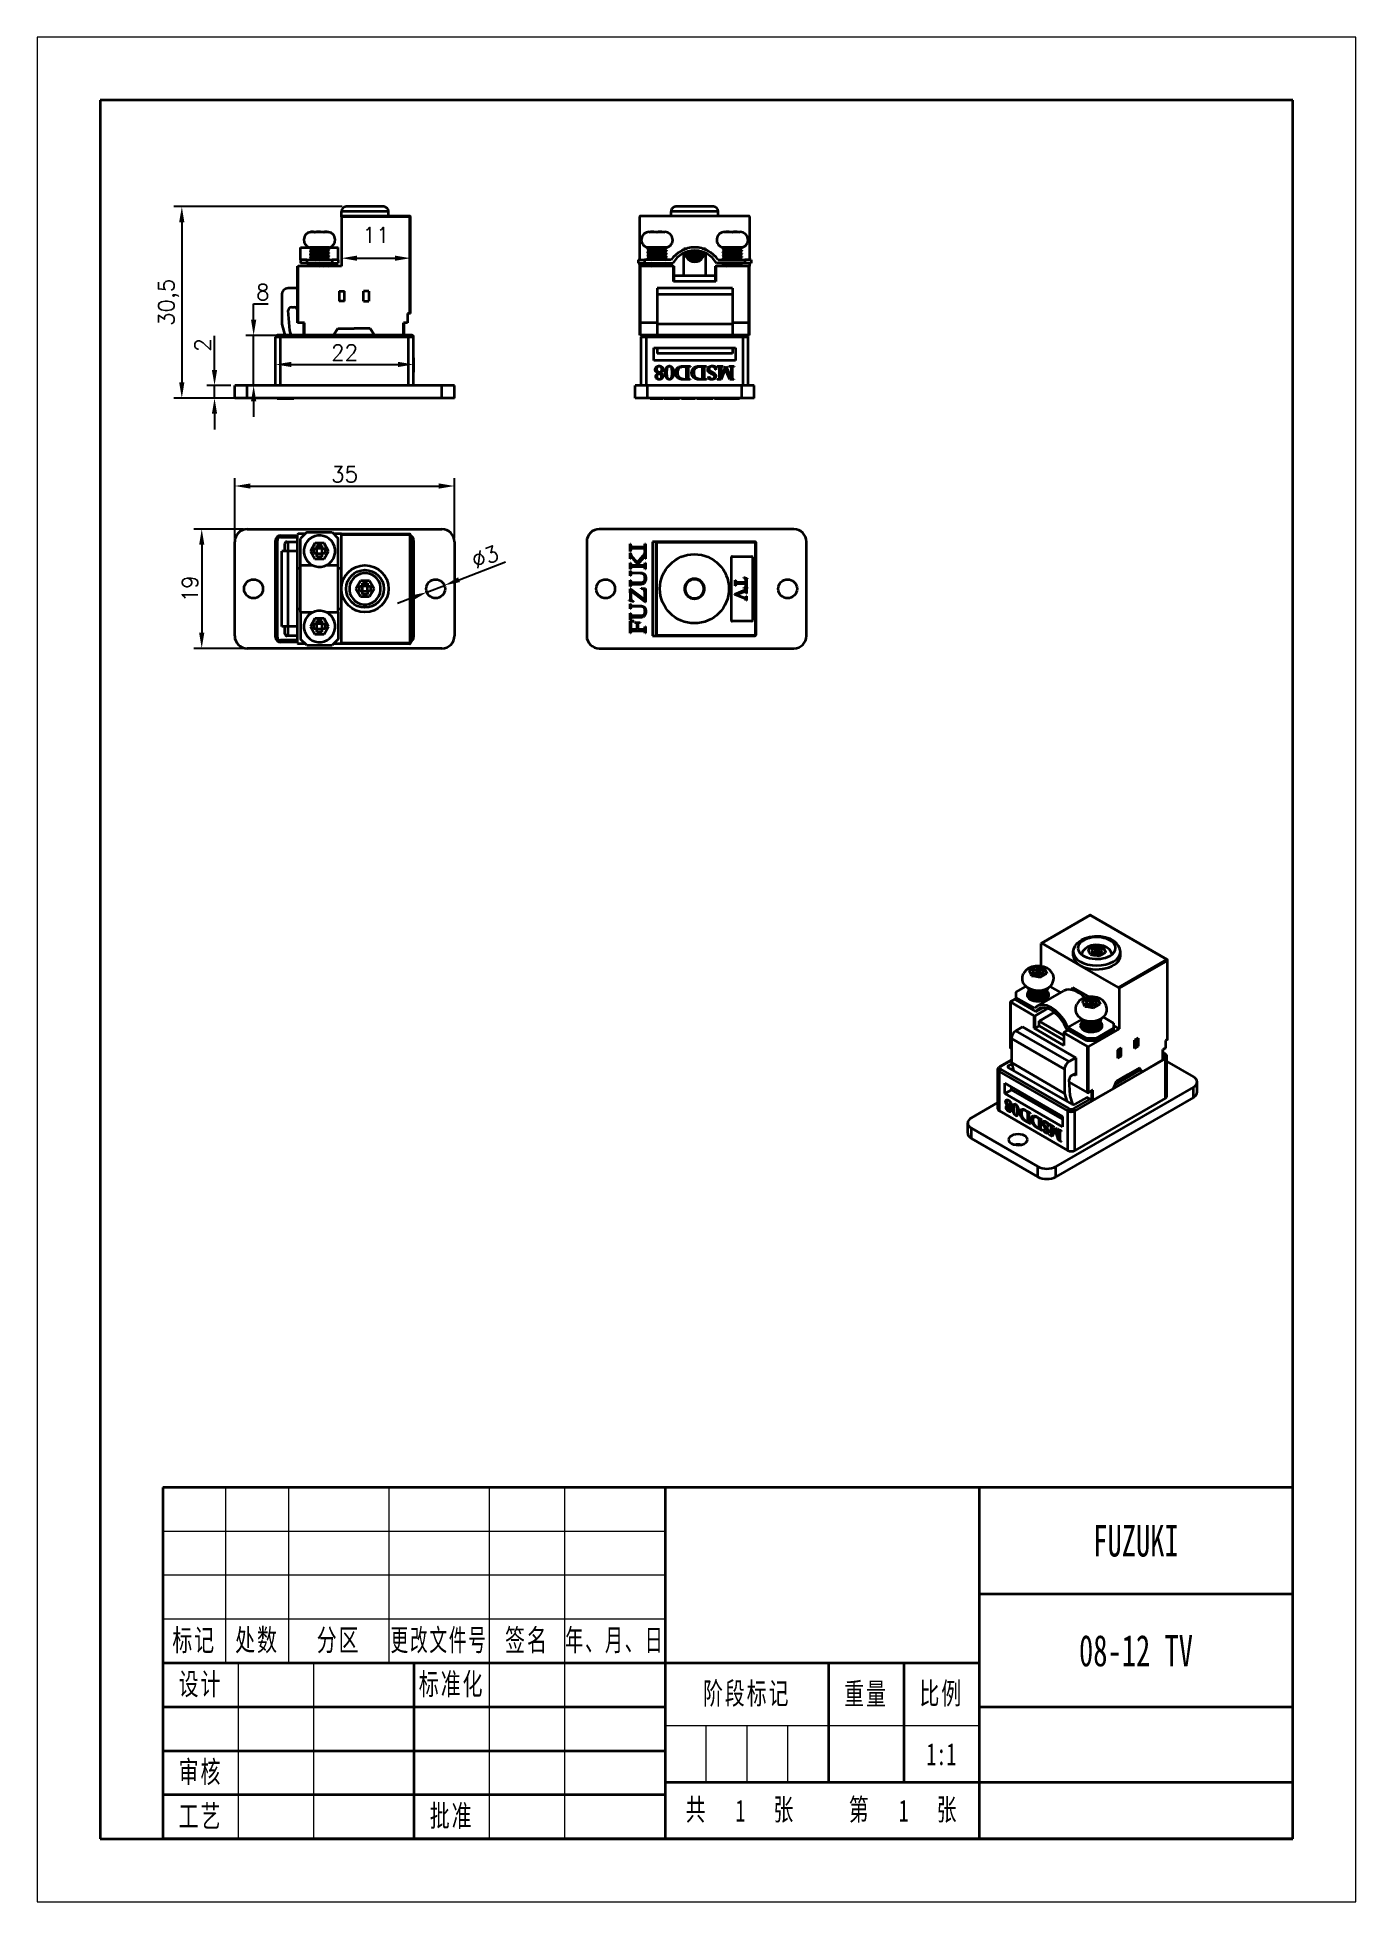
# Model space of a CAD drawing. Header units: millimetres. Extents: x -105 to 105, y -148 to 148.
import ezdxf
from ezdxf.enums import TextEntityAlignment as Align

# ---------------------------------------------------------------- set-up
doc = ezdxf.new("R2010")
doc.units = ezdxf.units.MM
doc.header["$PDSIZE"] = -5
doc.layers.get('0').update_dxf_attribs({"lineweight": 18})
for name, color, linetype, lineweight in [('尺寸线层', 3, 'Continuous', 18), ('粗实线层', 7, 'Continuous', 35), ('细实线层', 7, 'Continuous', 18)]:
    doc.layers.add(name, color=color, linetype=linetype, lineweight=lineweight)
doc.styles.get("Standard").update_dxf_attribs({"font": 'txt.shx'})
doc.styles.add('标准', font='', dxfattribs={"width": 0.667})
doc.styles.get('标准').set_extended_font_data('宋体')
doc.dimstyles.get("Standard").update_dxf_attribs({"dimtxt": 0.18, "dimasz": 0.18, "dimexe": 0.18, "dimexo": 0.0625, "dimgap": 0.09, "dimtad": 0, "dimtih": 1, "dimtoh": 1, "dimdec": 4, "dimzin": 0, "dimdsep": 46, "dimtxsty": 'Standard', "dimcen": 0.09, "dimdle": 0.36, "dimadec": 0, "dimazin": 0, "dimtfac": 1, "dimtdec": 4, "dimtofl": 0, "dimtmove": 0, "dimatfit": 3, "dimfxl": 1, "dimtolj": 1, "dimarcsym": 0})

# ---------------------------------------------------------------- blocks, each defined once
blk = doc.blocks.new('$CAXA_FRAME_13B17AC1$')
at = {"layer": '粗实线层'}
for p, q in [((95, 138.5), (-95, 138.5)), ((-95, 138.5), (-95, -138.5)), ((95, -138.5), (95, 138.5)), ((-95, -138.5), (95, -138.5))]:
    blk.add_line(p, q, dxfattribs=at)
at = {"layer": '细实线层'}
for p, q in [((105, 148.5), (-105, 148.5)), ((-105, 148.5), (-105, -148.5)), ((105, -148.5), (105, 148.5)), ((-105, -148.5), (105, -148.5))]:
    blk.add_line(p, q, dxfattribs=at)
blk = doc.blocks.new('$CAXA_TITLE_151E506F$')
at = {"layer": '粗实线层'}
for p, q in [((0, 56), (-180, 56)), ((-180, 56), (-180, 0)), ((-100, 56), (-100, 0)), ((-50, 56), (-50, 0)), ((0, 0), (0, 56)), ((0, 39), (-50, 39)), ((-50, 28), (-180, 28)), ((-140, 28), (-140, 0)), ((-74, 28), (-74, 9)), ((-62, 28), (-62, 9)), ((-100, 21), (-180, 21)), ((0, 21), (-50, 21)), ((-100, 14), (-180, 14)), ((0, 9), (-100, 9)), ((-100, 7), (-180, 7)), ((0, 0), (-180, 0))]:
    blk.add_line(p, q, dxfattribs=at)
at = {"layer": '细实线层'}
for p, q in [((-170, 56), (-170, 28)), ((-160, 56), (-160, 28)), ((-144, 56), (-144, 28)), ((-128, 56), (-128, 0)), ((-116, 56), (-116, 0)), ((-100, 49), (-180, 49)), ((-100, 42), (-180, 42)), ((-100, 35), (-180, 35)), ((-168, 28), (-168, 0)), ((-156, 28), (-156, 0)), ((-50, 18), (-100, 18)), ((-93.5, 18), (-93.5, 9)), ((-87, 18), (-87, 9)), ((-80.5, 18), (-80.5, 9))]:
    blk.add_line(p, q, dxfattribs=at)
at = {"layer": '尺寸线层', "attachment_point": 5, "line_spacing_factor": 0.963108, "style": '标准'}
for s, insert, char_height, width in [('\\T1.1;标记', (-175, 31.5), 3.481, 18), ('\\T1.1;处数', (-165, 31.5), 3.481, 18), ('\\T1.1;分区', (-152, 31.5), 3.481, 30), ('\\T1.1;{\\W0.592404;更改文件号}', (-136, 31.5), 3.4806, 30), ('\\T1.1;签名', (-122, 31.5), 3.481, 22), ('\\T1.1;{\\W0.605422;年、月、日}', (-108, 31.5), 3.4806, 30), ('\\T1.1;设计', (-174, 24.5), 3.481, 22), ('\\T1.1;标准化', (-134, 24.5), 3.481, 22), ('\\T1.1;阶段标记', (-87, 23), 3.481, 50), ('\\T1.1;重量', (-68, 23), 3.481, 22), ('\\T1.1;比例', (-56, 23), 3.481, 22), ('\\T1.1;审核', (-174, 10.5), 3.481, 22), ('\\T1.1;共', (-95, 4.5), 3.481, 8), ('\\T1.1;张', (-81, 4.5), 3.481, 8), ('\\T1.1;第', (-69, 4.5), 3.481, 8), ('\\T1.1;张', (-55, 4.5), 3.481, 8), ('\\T1.1;工艺', (-174, 3.5), 3.481, 22), ('\\T1.1;批准', (-134, 3.5), 3.481, 22)]:
    blk.add_mtext(s, dxfattribs=dict(at, insert=insert, char_height=char_height, width=width))
at = {"layer": '尺寸线层', "style": '标准'}
for tag, height, width, p in [('标记C', 3.63, 0.664996, (-175, 52.5)), ('处数C', 3.63, 0.664996, (-165, 52.5)), ('分区C', 3.63, 0.667, (-152, 52.5)), ('更改文件号C', 3.63, 0.498314, (-136, 52.5)), ('更改签名C', 3.63, 0.447537, (-122, 52.5)), ('更改日期C', 3.63, 0.610278, (-108, 52.5)), ('单位名称', 5.19, 0.667, (-25, 47.5)), ('标记B', 3.63, 0.664996, (-175, 45.5)), ('处数B', 3.63, 0.664996, (-165, 45.5)), ('分区B', 3.63, 0.667, (-152, 45.5)), ('更改文件号B', 3.63, 0.498314, (-136, 45.5)), ('更改签名B', 3.63, 0.447537, (-122, 45.5)), ('更改日期B', 3.63, 0.610278, (-108, 45.5)), ('材料名称', 5.19, 0.667, (-75, 42)), ('标记A', 3.63, 0.664996, (-175, 38.5)), ('处数A', 3.63, 0.664996, (-165, 38.5)), ('分区A', 3.63, 0.667, (-152, 38.5)), ('更改文件号A', 3.63, 0.498314, (-136, 38.5)), ('更改签名A', 3.63, 0.447537, (-122, 38.5)), ('更改日期A', 3.63, 0.610278, (-108, 38.5)), ('图纸名称', 5.19, 0.667, (-25, 30)), ('设计', 3.63, 0.667, (-162, 24.5)), ('设计日期', 3.63, 0.667, (-148, 24.5)), ('标准化', 3.63, 0.667, (-122, 24.5)), ('标准化日期', 3.63, 0.554163, (-108, 24.5)), ('图纸编号', 5.19, 0.667, (-25, 15)), ('阶段标记S', 3.63, 0.223769, (-96.75, 13.5)), ('阶段标记A', 3.63, 0.223769, (-90.25, 13.5)), ('阶段标记B', 3.63, 0.223769, (-83.75, 13.5)), ('阶段标记C', 3.63, 0.223769, (-77.25, 13.5)), ('重量', 3.63, 0.667, (-68, 13.5)), ('图纸比例', 3.63, 0.510551, (-56, 13.5)), ('审核', 3.63, 0.667, (-162, 10.5)), ('审核日期', 3.63, 0.667, (-148, 10.5)), ('页数', 3.63, 0.667, (-88, 4.5)), ('页码', 3.63, 0.667, (-62, 4.5)), ('投影符号', 3.63, 0.667, (-25, 4.5)), ('工艺', 3.63, 0.667, (-162, 3.5)), ('工艺日期', 3.63, 0.667, (-148, 3.5)), ('批准', 3.63, 0.667, (-122, 3.5)), ('批准日期', 3.63, 0.667, (-108, 3.5))]:
    blk.add_attdef(tag, text='', height=height, dxfattribs=dict(at, width=width)).set_placement(p, align=Align.MIDDLE_CENTER)
blk = doc.blocks.new('*X3')
at = {"layer": 'Defpoints', "color": 0, "lineweight": 35, "transparency": 16777216}
for p in [(-55.8, 121.52), (-81.98, 91.02), (-71.55, 91.02)]:
    blk.add_point(p, dxfattribs=at)
at = {"layer": '尺寸线层', "color": 0, "linetype": 'Continuous', "lineweight": -2, "transparency": 16777216}
for p, q in [((-56.43, 121.52), (-83.23, 121.52)), ((-81.98, 119.02), (-81.98, 93.52)), ((-72.18, 91.02), (-83.23, 91.02))]:
    blk.add_line(p, q, dxfattribs=at)
at = {"layer": '尺寸线层', "color": 0, "lineweight": 35, "transparency": 16777216}
for points in [[(-82.4, 119.02), (-81.57, 119.02), (-81.98, 121.52)], [(-82.4, 93.52), (-81.57, 93.52), (-81.98, 91.02)]]:
    blk.add_solid(points, dxfattribs=at)
at = {"layer": '尺寸线层', "color": 0, "lineweight": -3, "transparency": 16777216, "insert": (-84.07, 106.27), "char_height": 2.5, "width": 10.3571, "attachment_point": 5, "rotation": 90, "bg_fill": 3, "box_fill_scale": 1.1, "bg_fill_color": 256, "bg_fill_true_color": 13158600, "bg_fill_transparency": 0}
blk.add_mtext('\\A1;30,5', dxfattribs=at)
blk = doc.blocks.new('*X4')
at = {"layer": 'Defpoints', "color": 0, "lineweight": 35, "transparency": 16777216}
for p in [(-73.55, 93.02), (-76.77, 91.02), (-73.55, 91.02)]:
    blk.add_point(p, dxfattribs=at)
at = {"layer": '尺寸线层', "color": 0, "linetype": 'Continuous', "lineweight": -2, "transparency": 16777216}
for p, q in [((-76.77, 95.52), (-76.77, 100.94)), ((-74.18, 93.02), (-78.02, 93.02)), ((-76.77, 91.02), (-76.77, 93.02)), ((-74.18, 91.02), (-78.02, 91.02)), ((-76.77, 88.52), (-76.77, 86.02))]:
    blk.add_line(p, q, dxfattribs=at)
at = {"layer": '尺寸线层', "color": 0, "lineweight": 35, "transparency": 16777216}
for points in [[(-77.19, 95.52), (-76.35, 95.52), (-76.77, 93.02)], [(-77.19, 88.52), (-76.35, 88.52), (-76.77, 91.02)]]:
    blk.add_solid(points, dxfattribs=at)
at = {"layer": '尺寸线层', "color": 0, "lineweight": -3, "transparency": 16777216, "insert": (-78.65, 99.48), "char_height": 2.5, "width": 5, "attachment_point": 5, "rotation": 90, "bg_fill": 3, "box_fill_scale": 1.1, "bg_fill_color": 256, "bg_fill_true_color": 13158600, "bg_fill_transparency": 0}
blk.add_mtext('\\A1;2', dxfattribs=at)
blk = doc.blocks.new('*X5')
at = {"layer": 'Defpoints', "color": 0, "lineweight": 35, "transparency": 16777216}
for p in [(-70.54, 101.02), (-65.55, 101.02), (-69.45, 93.02)]:
    blk.add_point(p, dxfattribs=at)
at = {"layer": '尺寸线层', "color": 0, "linetype": 'Continuous', "lineweight": -2, "transparency": 16777216}
for p, q in [((-70.54, 103.52), (-70.54, 106.02)), ((-70.54, 106.02), (-68.25, 106.02)), ((-66.17, 101.02), (-71.79, 101.02)), ((-70.54, 93.02), (-70.54, 101.02)), ((-70.07, 93.02), (-71.79, 93.02)), ((-70.54, 90.52), (-70.54, 88.02))]:
    blk.add_line(p, q, dxfattribs=at)
at = {"layer": '尺寸线层', "color": 0, "lineweight": 35, "transparency": 16777216}
for points in [[(-70.96, 103.52), (-70.12, 103.52), (-70.54, 101.02)], [(-70.96, 90.52), (-70.12, 90.52), (-70.54, 93.02)]]:
    blk.add_solid(points, dxfattribs=at)
at = {"layer": '尺寸线层', "color": 0, "lineweight": -3, "transparency": 16777216, "insert": (-69.08, 107.9), "char_height": 2.5, "width": 5, "attachment_point": 5, "bg_fill": 3, "box_fill_scale": 1.1, "bg_fill_color": 256, "bg_fill_true_color": 13158600, "bg_fill_transparency": 0}
blk.add_mtext('\\A1;8', dxfattribs=at)
blk = doc.blocks.new('*X6')
at = {"layer": 'Defpoints', "color": 0, "lineweight": 35, "transparency": 16777216}
for p in [(-67.05, 98.15), (-45.05, 98.08), (-45.05, 96.39)]:
    blk.add_point(p, dxfattribs=at)
at = {"layer": '尺寸线层', "color": 0, "linetype": 'Continuous', "lineweight": -2, "transparency": 16777216}
for p, q in [((-67.05, 97.52), (-67.05, 95.14)), ((-64.55, 96.39), (-47.55, 96.39)), ((-45.05, 97.45), (-45.05, 95.14))]:
    blk.add_line(p, q, dxfattribs=at)
at = {"layer": '尺寸线层', "color": 0, "lineweight": 35, "transparency": 16777216}
for points in [[(-64.55, 96.8), (-64.55, 95.97), (-67.05, 96.39)], [(-47.55, 96.8), (-47.55, 95.97), (-45.05, 96.39)]]:
    blk.add_solid(points, dxfattribs=at)
at = {"layer": '尺寸线层', "color": 0, "lineweight": -3, "transparency": 16777216, "insert": (-56.05, 98.26), "char_height": 2.5, "width": 6.0714, "attachment_point": 5, "bg_fill": 3, "box_fill_scale": 1.1, "bg_fill_color": 256, "bg_fill_true_color": 13158600, "bg_fill_transparency": 0}
blk.add_mtext('\\A1;22', dxfattribs=at)
blk = doc.blocks.new('*X7')
at = {"layer": 'Defpoints', "color": 0, "lineweight": 35, "transparency": 16777216}
for p in [(-56.55, 118.44), (-45.55, 117.7), (-45.55, 113.31)]:
    blk.add_point(p, dxfattribs=at)
at = {"layer": '尺寸线层', "color": 0, "linetype": 'Continuous', "lineweight": -2, "transparency": 16777216}
for p, q in [((-56.55, 117.82), (-56.55, 112.06)), ((-45.55, 117.08), (-45.55, 112.06)), ((-54.05, 113.31), (-48.05, 113.31))]:
    blk.add_line(p, q, dxfattribs=at)
at = {"layer": '尺寸线层', "color": 0, "lineweight": 35, "transparency": 16777216}
for points in [[(-54.05, 113.73), (-54.05, 112.89), (-56.55, 113.31)], [(-48.05, 113.73), (-48.05, 112.89), (-45.55, 113.31)]]:
    blk.add_solid(points, dxfattribs=at)
at = {"layer": '尺寸线层', "color": 0, "lineweight": -3, "transparency": 16777216, "insert": (-51.05, 116.99), "char_height": 2.5, "width": 5, "attachment_point": 5, "bg_fill": 3, "box_fill_scale": 1.1, "bg_fill_color": 256, "bg_fill_true_color": 13158600, "bg_fill_transparency": 0}
blk.add_mtext('\\A1;11', dxfattribs=at)
blk = doc.blocks.new('*X8')
at = {"layer": 'Defpoints', "color": 0, "lineweight": 35, "transparency": 16777216}
for p in [(-38.55, 77.02), (-73.55, 68.15), (-38.55, 68.15)]:
    blk.add_point(p, dxfattribs=at)
at = {"layer": '尺寸线层', "color": 0, "linetype": 'Continuous', "lineweight": -2, "transparency": 16777216}
for p, q in [((-73.55, 68.77), (-73.55, 78.27)), ((-38.55, 68.77), (-38.55, 78.27)), ((-71.05, 77.02), (-41.05, 77.02))]:
    blk.add_line(p, q, dxfattribs=at)
at = {"layer": '尺寸线层', "color": 0, "lineweight": 35, "transparency": 16777216}
for points in [[(-71.05, 77.43), (-71.05, 76.6), (-73.55, 77.02)], [(-41.05, 77.43), (-41.05, 76.6), (-38.55, 77.02)]]:
    blk.add_solid(points, dxfattribs=at)
at = {"layer": '尺寸线层', "color": 0, "lineweight": -3, "transparency": 16777216, "insert": (-56.05, 78.89), "char_height": 2.5, "width": 5.3571, "attachment_point": 5, "bg_fill": 3, "box_fill_scale": 1.1, "bg_fill_color": 256, "bg_fill_true_color": 13158600, "bg_fill_transparency": 0}
blk.add_mtext('\\A1;35', dxfattribs=at)
blk = doc.blocks.new('*X9')
at = {"layer": 'Defpoints', "color": 0, "lineweight": 35, "transparency": 16777216}
for p in [(-71.55, 70.15), (-78.81, 51.15), (-71.55, 51.15)]:
    blk.add_point(p, dxfattribs=at)
at = {"layer": '尺寸线层', "color": 0, "linetype": 'Continuous', "lineweight": -2, "transparency": 16777216}
for p, q in [((-72.18, 70.15), (-80.06, 70.15)), ((-78.81, 67.65), (-78.81, 53.65)), ((-72.18, 51.15), (-80.06, 51.15))]:
    blk.add_line(p, q, dxfattribs=at)
at = {"layer": '尺寸线层', "color": 0, "lineweight": 35, "transparency": 16777216}
for points in [[(-79.22, 67.65), (-78.39, 67.65), (-78.81, 70.15)], [(-79.22, 53.65), (-78.39, 53.65), (-78.81, 51.15)]]:
    blk.add_solid(points, dxfattribs=at)
at = {"layer": '尺寸线层', "color": 0, "lineweight": -3, "transparency": 16777216, "insert": (-80.68, 60.65), "char_height": 2.5, "width": 5, "attachment_point": 5, "rotation": 90, "bg_fill": 3, "box_fill_scale": 1.1, "bg_fill_color": 256, "bg_fill_true_color": 13158600, "bg_fill_transparency": 0}
blk.add_mtext('\\A1;19', dxfattribs=at)
blk = doc.blocks.new('*X10')
at = {"layer": 'Defpoints', "color": 0, "lineweight": 35, "transparency": 16777216}
for p in [(-42.95, 60.1), (-40.15, 61.19)]:
    blk.add_point(p, dxfattribs=at)
at = {"layer": '尺寸线层', "color": 0, "linetype": 'Continuous', "lineweight": -2, "transparency": 16777216}
for p, q in [((-37.82, 62.09), (-30.44, 64.96)), ((-42.95, 60.1), (-40.15, 61.19)), ((-45.28, 59.2), (-47.61, 58.3))]:
    blk.add_line(p, q, dxfattribs=at)
at = {"layer": '尺寸线层', "color": 0, "lineweight": 35, "transparency": 16777216}
for points in [[(-37.97, 62.48), (-37.67, 61.71), (-40.15, 61.19)], [(-45.43, 59.59), (-45.13, 58.81), (-42.95, 60.1)]]:
    blk.add_solid(points, dxfattribs=at)
at = {"layer": '尺寸线层', "color": 0, "lineweight": -3, "transparency": 16777216, "insert": (-33.65, 65.73), "char_height": 2.5, "width": 7.1429, "attachment_point": 5, "rotation": 21.2074, "bg_fill": 3, "box_fill_scale": 1.1, "bg_fill_color": 256, "bg_fill_true_color": 13158600, "bg_fill_transparency": 0}
blk.add_mtext('\\A1;%%C3', dxfattribs=at)

msp = doc.modelspace()

# ---------------------------------------------------------------- linework, layer by layer
at = {"color": 7, "lineweight": 35, "ltscale": 0.315152}
for p, q in [((-52.803, 120.774), (-56.553, 120.774)), ((-56.553, 120.024), (-56.553, 120.774)), ((-45.653, 120.024), (-56.553, 120.024)), ((-56.553, 119.924), (-56.553, 120.024)), ((-56.553, 119.924), (-56.553, 112.024)), ((-45.653, 119.924), (-56.553, 119.924)), ((-52.803, 121.524), (-55.803, 121.524)), ((-49.803, 121.524), (-52.803, 121.524)), ((-49.053, 120.774), (-52.803, 120.774)), ((-49.053, 120.024), (-49.053, 120.774)), ((-45.653, 120.024), (-45.653, 119.924)), ((-45.653, 119.924), (-45.553, 119.924)), ((-45.653, 104.485), (-45.653, 119.924)), ((-45.553, 104.485), (-45.553, 119.924)), ((-9.04, 113.024), (-9.04, 119.924)), ((-0.29, 120.024), (-8.94, 120.024)), ((-4.04, 120.024), (-4.04, 120.774)), ((3.46, 120.774), (-4.04, 120.774)), ((2.71, 121.524), (-3.29, 121.524)), ((2.71, 121.524), (-3.29, 121.524)), ((8.36, 120.024), (-0.29, 120.024)), ((3.46, 120.024), (3.46, 120.774)), ((8.46, 119.924), (8.46, 113.024)), ((-60.775, 117.474), (-60.736, 117.476)), ((-59.331, 117.474), (-59.37, 117.476)), ((-7.54, 117.489), (-7.54, 117.476)), ((-7.54, 117.474), (-7.54, 117.476)), ((-5.04, 117.474), (-5.04, 117.489)), ((4.46, 117.489), (4.46, 117.476)), ((4.46, 117.474), (4.46, 117.476)), ((6.96, 117.474), (6.96, 117.489)), ((-63.053, 113.024), (-63.053, 115.024)), ((-63.053, 115.024), (-61.6, 115.024)), ((-63.053, 113.024), (-63.053, 112.524)), ((-62.053, 113.024), (-63.053, 113.024)), ((-62.053, 113.024), (-58.053, 113.024)), ((-62.053, 113.024), (-62.053, 112.524)), ((-59.311, 115.024), (-61.6, 115.024)), ((-61.553, 115.024), (-61.553, 114.868)), ((-61.553, 114.43), (-61.553, 114.368)), ((-61.553, 113.93), (-61.553, 113.868)), ((-61.553, 113.43), (-61.553, 113.368)), ((-61.275, 114.703), (-61.547, 114.861)), ((-61.275, 114.596), (-61.547, 114.438)), ((-61.275, 114.203), (-61.547, 114.361)), ((-61.275, 114.096), (-61.547, 113.938)), ((-61.275, 113.703), (-61.547, 113.861)), ((-61.275, 113.596), (-61.547, 113.438)), ((-61.275, 113.203), (-61.547, 113.361)), ((-61.275, 113.096), (-61.397, 113.024)), ((-61.282, 114.649), (-61.282, 114.712)), ((-61.282, 114.649), (-61.282, 114.587)), ((-61.282, 114.149), (-61.282, 114.212)), ((-61.282, 114.149), (-61.282, 114.087)), ((-61.282, 113.649), (-61.282, 113.712)), ((-61.282, 113.649), (-61.282, 113.587)), ((-61.282, 113.149), (-61.282, 113.212)), ((-61.282, 113.149), (-61.282, 113.087)), ((-60.041, 113.056), (-60.622, 113.024)), ((-60.065, 114.993), (-59.484, 115.024)), ((-58.506, 115.024), (-59.311, 115.024)), ((-58.831, 114.953), (-58.709, 115.024)), ((-58.831, 114.846), (-58.559, 114.688)), ((-58.831, 114.453), (-58.559, 114.611)), ((-58.831, 114.346), (-58.559, 114.188)), ((-58.831, 113.953), (-58.559, 114.111)), ((-58.831, 113.846), (-58.559, 113.688)), ((-58.831, 113.453), (-58.559, 113.611)), ((-58.831, 113.346), (-58.559, 113.188)), ((-58.824, 114.899), (-58.824, 114.962)), ((-58.824, 114.899), (-58.824, 114.837)), ((-58.824, 114.399), (-58.824, 114.462)), ((-58.824, 114.399), (-58.824, 114.337)), ((-58.824, 113.899), (-58.824, 113.962)), ((-58.824, 113.899), (-58.824, 113.837)), ((-58.824, 113.399), (-58.824, 113.462)), ((-58.824, 113.399), (-58.824, 113.337)), ((-58.709, 113.024), (-58.559, 113.111)), ((-58.553, 114.68), (-58.553, 114.618)), ((-58.553, 114.18), (-58.553, 114.118)), ((-58.553, 113.68), (-58.553, 113.618)), ((-58.553, 113.18), (-58.553, 113.118)), ((-58.506, 115.024), (-57.053, 115.024)), ((-57.053, 113.024), (-58.053, 113.024)), ((-58.053, 113.024), (-58.053, 112.524)), ((-57.053, 113.024), (-57.053, 115.024)), ((-57.053, 113.024), (-57.053, 112.524)), ((-9.29, 113.024), (-9.29, 112.524)), ((-9.29, 113.024), (-8.29, 113.024)), ((-8.29, 113.024), (-8.29, 112.524)), ((-4.031, 113.024), (-8.29, 113.024)), ((-7.647, 115.024), (-7.837, 115.024)), ((-7.79, 114.805), (-7.79, 114.743)), ((-7.79, 114.743), (-7.783, 114.736)), ((-7.79, 114.306), (-7.783, 114.313)), ((-7.79, 114.305), (-7.79, 114.243)), ((-7.79, 114.243), (-7.783, 114.236)), ((-7.79, 113.806), (-7.783, 113.813)), ((-7.79, 113.805), (-7.79, 113.743)), ((-7.79, 113.743), (-7.783, 113.736)), ((-7.79, 113.306), (-7.783, 113.313)), ((-7.79, 113.305), (-7.79, 113.243)), ((-7.79, 113.243), (-7.783, 113.236)), ((-7.511, 114.578), (-7.783, 114.736)), ((-7.511, 114.471), (-7.783, 114.313)), ((-7.511, 114.078), (-7.783, 114.236)), ((-7.511, 113.971), (-7.783, 113.813)), ((-7.511, 113.578), (-7.783, 113.736)), ((-7.511, 113.471), (-7.783, 113.313)), ((-7.511, 113.078), (-7.783, 113.236)), ((-4.743, 115.024), (-7.647, 115.024)), ((-7.519, 115.007), (-7.519, 115.024)), ((-7.519, 114.524), (-7.519, 114.587)), ((-7.519, 114.524), (-7.519, 114.462)), ((-7.519, 114.024), (-7.519, 114.087)), ((-7.519, 114.024), (-7.519, 113.962)), ((-7.519, 113.524), (-7.519, 113.587)), ((-7.519, 113.524), (-7.519, 113.462)), ((-7.519, 113.024), (-7.519, 113.087)), ((-5.068, 114.828), (-4.796, 114.986)), ((-5.068, 114.721), (-4.796, 114.563)), ((-5.068, 114.328), (-4.796, 114.486)), ((-5.068, 114.221), (-4.796, 114.063)), ((-5.068, 113.828), (-4.796, 113.986)), ((-5.068, 113.721), (-4.796, 113.563)), ((-5.068, 113.328), (-4.796, 113.486)), ((-5.068, 113.221), (-4.796, 113.063)), ((-5.06, 114.774), (-5.06, 114.837)), ((-5.06, 114.774), (-5.06, 114.712)), ((-5.06, 114.274), (-5.06, 114.337)), ((-5.06, 114.274), (-5.06, 114.212)), ((-5.06, 113.774), (-5.06, 113.837)), ((-5.06, 113.774), (-5.06, 113.712)), ((-5.06, 113.274), (-5.06, 113.337)), ((-5.06, 113.274), (-5.06, 113.212)), ((-4.79, 114.993), (-4.796, 114.986)), ((-4.79, 114.556), (-4.796, 114.563)), ((-4.79, 114.493), (-4.796, 114.486)), ((-4.79, 114.056), (-4.796, 114.063)), ((-4.79, 113.993), (-4.796, 113.986)), ((-4.79, 113.556), (-4.796, 113.563)), ((-4.79, 113.493), (-4.796, 113.486)), ((-4.79, 113.056), (-4.796, 113.063)), ((-4.79, 115.024), (-4.79, 114.993)), ((-4.79, 114.555), (-4.79, 114.493)), ((-4.79, 114.055), (-4.79, 113.993)), ((-4.79, 113.555), (-4.79, 113.493)), ((-4.79, 113.055), (-4.79, 113.024)), ((-2.04, 114.67), (-2.04, 114.864)), ((-2.04, 114.864), (-1.481, 114.864)), ((-2.04, 110.524), (-2.04, 114.121)), ((-1.511, 114.078), (-1.783, 114.236)), ((-1.511, 113.971), (-1.741, 113.837)), ((-1.511, 113.578), (-1.691, 113.683)), ((-1.655, 114.839), (-1.516, 114.854)), ((-1.511, 113.471), (-1.57, 113.436)), ((-1.519, 114.024), (-1.519, 114.087)), ((-1.519, 114.024), (-1.519, 113.962)), ((-1.519, 113.524), (-1.519, 113.587)), ((-1.519, 113.524), (-1.519, 113.462)), ((-1.517, 113.354), (-0.29, 113.43)), ((-0.991, 112.892), (-0.29, 112.93)), ((-0.876, 112.836), (-0.29, 112.868)), ((0.383, 114.467), (-0.29, 114.43)), ((0.444, 112.909), (-0.29, 112.868)), ((0.902, 114.864), (1.46, 114.864)), ((0.932, 114.221), (1.204, 114.063)), ((0.932, 113.828), (1.191, 113.979)), ((0.932, 113.721), (1.09, 113.629)), ((0.94, 114.274), (0.94, 114.337)), ((0.94, 114.274), (0.94, 114.212)), ((0.94, 113.774), (0.94, 113.837)), ((0.94, 113.774), (0.94, 113.712)), ((0.964, 114.846), (0.993, 114.864)), ((1.46, 114.864), (1.46, 114.67)), ((1.46, 114.121), (1.46, 110.524)), ((3.452, 113.024), (7.71, 113.024)), ((4.353, 115.024), (4.163, 115.024)), ((4.21, 114.805), (4.21, 114.743)), ((4.21, 114.743), (4.217, 114.736)), ((4.21, 114.306), (4.217, 114.313)), ((4.21, 114.305), (4.21, 114.243)), ((4.21, 114.243), (4.217, 114.236)), ((4.21, 113.806), (4.217, 113.813)), ((4.21, 113.805), (4.21, 113.743)), ((4.21, 113.743), (4.217, 113.736)), ((4.21, 113.306), (4.217, 113.313)), ((4.21, 113.305), (4.21, 113.243)), ((4.21, 113.243), (4.217, 113.236)), ((4.489, 114.578), (4.217, 114.736)), ((4.489, 114.471), (4.217, 114.313)), ((4.489, 114.078), (4.217, 114.236)), ((4.489, 113.971), (4.217, 113.813)), ((4.489, 113.578), (4.217, 113.736)), ((4.489, 113.471), (4.217, 113.313)), ((4.489, 113.078), (4.217, 113.236)), ((7.257, 115.024), (4.353, 115.024)), ((4.481, 115.007), (4.481, 115.024)), ((4.481, 114.524), (4.481, 114.587)), ((4.481, 114.524), (4.481, 114.462)), ((4.481, 114.024), (4.481, 114.087)), ((4.481, 114.024), (4.481, 113.962)), ((4.481, 113.524), (4.481, 113.587)), ((4.481, 113.524), (4.481, 113.462)), ((4.481, 113.024), (4.481, 113.087)), ((6.932, 114.828), (7.204, 114.986)), ((6.932, 114.721), (7.204, 114.563)), ((6.932, 114.328), (7.204, 114.486)), ((6.932, 114.221), (7.204, 114.063)), ((6.932, 113.828), (7.204, 113.986)), ((6.932, 113.721), (7.204, 113.563)), ((6.932, 113.328), (7.204, 113.486)), ((6.932, 113.221), (7.204, 113.063)), ((6.94, 114.774), (6.94, 114.837)), ((6.94, 114.774), (6.94, 114.712)), ((6.94, 114.274), (6.94, 114.337)), ((6.94, 114.274), (6.94, 114.212)), ((6.94, 113.774), (6.94, 113.837)), ((6.94, 113.774), (6.94, 113.712)), ((6.94, 113.274), (6.94, 113.337)), ((6.94, 113.274), (6.94, 113.212)), ((7.21, 114.993), (7.204, 114.986)), ((7.21, 114.556), (7.204, 114.563)), ((7.21, 114.493), (7.204, 114.486)), ((7.21, 114.056), (7.204, 114.063)), ((7.21, 113.993), (7.204, 113.986)), ((7.21, 113.556), (7.204, 113.563)), ((7.21, 113.493), (7.204, 113.486)), ((7.21, 113.056), (7.204, 113.063)), ((7.21, 115.024), (7.21, 114.993)), ((7.21, 114.555), (7.21, 114.493)), ((7.21, 114.055), (7.21, 113.993)), ((7.21, 113.555), (7.21, 113.493)), ((7.21, 113.055), (7.21, 113.024)), ((7.71, 113.024), (7.71, 112.524)), ((8.71, 113.024), (7.71, 113.024)), ((8.71, 113.024), (8.71, 112.524)), ((-63.553, 112.024), (-63.453, 112.024)), ((-63.553, 103.024), (-63.553, 112.024)), ((-63.453, 103.024), (-63.453, 112.024)), ((-56.553, 112.024), (-63.453, 112.024)), ((-62.053, 112.524), (-63.053, 112.524)), ((-62.053, 112.524), (-58.053, 112.524)), ((-61.553, 112.43), (-61.553, 112.368)), ((-61.397, 112.524), (-61.547, 112.438)), ((-61.275, 112.203), (-61.547, 112.361)), ((-61.275, 112.096), (-61.397, 112.024)), ((-61.282, 112.149), (-61.282, 112.212)), ((-61.282, 112.149), (-61.282, 112.087)), ((-60.041, 112.056), (-60.622, 112.024)), ((-60.065, 112.493), (-59.484, 112.524)), ((-58.831, 112.453), (-58.709, 112.524)), ((-58.831, 112.346), (-58.559, 112.188)), ((-58.824, 112.399), (-58.824, 112.462)), ((-58.824, 112.399), (-58.824, 112.337)), ((-58.709, 112.024), (-58.559, 112.111)), ((-58.553, 112.18), (-58.553, 112.118)), ((-58.053, 112.524), (-57.053, 112.524)), ((-9.29, 112.524), (-8.29, 112.524)), ((-9.04, 112.024), (-9.04, 112.524)), ((-9.04, 112.024), (-8.94, 112.024)), ((-9.04, 103.024), (-9.04, 112.024)), ((-8.94, 103.024), (-8.94, 112.024)), ((-3.64, 112.024), (-8.94, 112.024)), ((-8.29, 112.524), (-3.754, 112.524)), ((-7.79, 112.306), (-7.783, 112.313)), ((-7.79, 112.305), (-7.79, 112.243)), ((-7.79, 112.243), (-7.783, 112.236)), ((-7.511, 112.471), (-7.783, 112.313)), ((-7.511, 112.078), (-7.783, 112.236)), ((-7.519, 112.524), (-7.519, 112.462)), ((-7.519, 112.024), (-7.519, 112.087)), ((-5.068, 112.328), (-4.796, 112.486)), ((-5.068, 112.221), (-4.796, 112.063)), ((-5.06, 112.274), (-5.06, 112.337)), ((-5.06, 112.274), (-5.06, 112.212)), ((-4.79, 112.493), (-4.796, 112.486)), ((-4.79, 112.056), (-4.796, 112.063)), ((-4.79, 112.524), (-4.79, 112.493)), ((-4.79, 112.055), (-4.79, 112.024)), ((-3.64, 112.024), (-3.54, 112.024)), ((-3.64, 109.599), (-3.64, 112.024)), ((-3.54, 109.599), (-3.54, 112.024)), ((2.96, 110.524), (-3.54, 110.524)), ((2.96, 112.024), (2.96, 109.599)), ((2.96, 112.024), (3.06, 112.024)), ((3.06, 112.024), (3.06, 109.599)), ((8.36, 112.024), (3.06, 112.024)), ((7.71, 112.524), (3.175, 112.524)), ((4.21, 112.306), (4.217, 112.313)), ((4.21, 112.305), (4.21, 112.243)), ((4.21, 112.243), (4.217, 112.236)), ((4.489, 112.471), (4.217, 112.313)), ((4.489, 112.078), (4.217, 112.236)), ((4.481, 112.524), (4.481, 112.462)), ((4.481, 112.024), (4.481, 112.087)), ((6.932, 112.328), (7.204, 112.486)), ((6.932, 112.221), (7.204, 112.063)), ((6.94, 112.274), (6.94, 112.337)), ((6.94, 112.274), (6.94, 112.212)), ((7.21, 112.493), (7.204, 112.486)), ((7.21, 112.056), (7.204, 112.063)), ((7.21, 112.524), (7.21, 112.493)), ((7.21, 112.055), (7.21, 112.024)), ((8.71, 112.524), (7.71, 112.524)), ((8.36, 112.024), (8.46, 112.024)), ((8.36, 103.024), (8.36, 112.024)), ((8.46, 112.524), (8.46, 112.024)), ((8.46, 103.024), (8.46, 112.024)), ((-66.053, 107.509), (-66.053, 102.807)), ((-63.553, 108.509), (-65.053, 108.509)), ((-56.904, 108.043), (-56.904, 106.444)), ((-56.904, 108.043), (-56.061, 108.043)), ((-56.061, 106.444), (-56.061, 108.043)), ((-52.203, 108.043), (-53.045, 108.043)), ((-53.045, 106.444), (-53.045, 108.043)), ((-52.203, 108.043), (-52.203, 106.444)), ((5.71, 108.509), (-6.29, 108.509)), ((-6.29, 108.509), (-6.29, 107.509)), ((5.71, 107.509), (-6.29, 107.509)), ((-6.29, 107.509), (-6.29, 102.807)), ((3.06, 109.599), (-3.64, 109.599)), ((5.71, 108.509), (5.71, 107.509)), ((5.71, 107.509), (5.71, 102.807)), ((-64.79, 101.773), (-65.015, 104.974)), ((-64.517, 105.509), (-64.053, 105.509)), ((-56.061, 106.444), (-56.904, 106.444)), ((-53.045, 106.444), (-52.203, 106.444)), ((-46.053, 104.485), (-46.053, 103.024)), ((-45.653, 104.485), (-46.053, 104.485)), ((-45.553, 104.485), (-45.653, 104.485)), ((-66.253, 101.024), (-66.753, 101.024)), ((-66.253, 100.724), (-66.253, 101.024)), ((-62.553, 101.024), (-66.253, 101.024)), ((-66.053, 102.807), (-65.55, 101.024)), ((-64.579, 101.024), (-64.79, 101.773)), ((-63.453, 103.024), (-63.553, 103.024)), ((-62.553, 103.024), (-63.453, 103.024)), ((-62.453, 103.024), (-62.553, 103.024)), ((-62.553, 101.024), (-62.553, 103.024)), ((-62.453, 101.024), (-62.553, 101.024)), ((-62.453, 101.024), (-62.453, 103.024)), ((-57.81, 101.024), (-62.453, 101.024)), ((-57.81, 101.024), (-57.141, 102.111)), ((-51.296, 101.024), (-57.81, 101.024)), ((-57.141, 102.111), (-54.553, 102.111)), ((-51.965, 102.111), (-54.553, 102.111)), ((-51.296, 101.024), (-51.965, 102.111)), ((-46.653, 101.024), (-51.296, 101.024)), ((-46.553, 103.024), (-46.653, 103.024)), ((-46.653, 101.024), (-46.653, 103.024)), ((-46.553, 101.024), (-46.653, 101.024)), ((-46.053, 103.024), (-46.553, 103.024)), ((-46.553, 101.024), (-46.553, 103.024)), ((-45.853, 101.024), (-46.553, 101.024)), ((-45.853, 100.724), (-45.853, 101.024)), ((-45.353, 101.024), (-45.853, 101.024)), ((-8.94, 103.024), (-9.04, 103.024)), ((-9.04, 101.024), (-9.04, 103.024)), ((-8.94, 101.024), (-9.04, 101.024)), ((-8.94, 101.024), (-8.94, 103.024)), ((-6.29, 103.024), (-8.94, 103.024)), ((-7.79, 101.024), (-8.94, 101.024)), ((-7.99, 101.024), (-8.49, 101.024)), ((-7.99, 100.724), (-7.99, 101.024)), ((7.41, 101.024), (-7.99, 101.024)), ((-7.69, 101.024), (-7.79, 101.024)), ((5.71, 102.807), (-6.29, 102.807)), ((-6.29, 102.807), (-6.29, 101.024)), ((8.36, 103.024), (5.71, 103.024)), ((5.71, 102.807), (5.71, 101.024)), ((7.21, 101.024), (7.11, 101.024)), ((8.36, 101.024), (7.21, 101.024)), ((7.41, 100.724), (7.41, 101.024)), ((7.91, 101.024), (7.41, 101.024)), ((8.46, 103.024), (8.36, 103.024)), ((8.36, 101.024), (8.36, 103.024)), ((8.46, 101.024), (8.36, 101.024)), ((8.46, 101.024), (8.46, 103.024)), ((-66.253, 100.724), (-67.053, 100.724)), ((-67.053, 93.024), (-67.053, 100.724)), ((-45.853, 100.724), (-66.253, 100.724)), ((-66.253, 93.024), (-66.253, 100.724)), ((-45.053, 100.724), (-45.853, 100.724)), ((-45.853, 93.024), (-45.853, 100.724)), ((-45.053, 93.024), (-45.053, 100.724)), ((-7.99, 100.724), (-8.79, 100.724)), ((-8.79, 93.024), (-8.79, 100.724)), ((7.41, 100.724), (-7.99, 100.724)), ((-7.99, 93.024), (-7.99, 100.724)), ((-6.79, 97.024), (-6.79, 99.024)), ((-6.79, 99.024), (6.21, 99.024)), ((-6.29, 99.024), (-6.29, 98.154)), ((5.71, 98.154), (-6.29, 98.154)), ((-6.29, 98.154), (-6.29, 98.12)), ((5.71, 98.12), (-6.29, 98.12)), ((5.71, 99.024), (5.71, 98.154)), ((5.71, 98.154), (5.71, 98.12)), ((6.21, 99.024), (6.21, 97.024)), ((8.21, 100.724), (7.41, 100.724)), ((7.41, 93.024), (7.41, 100.724)), ((8.21, 93.024), (8.21, 100.724)), ((6.21, 97.024), (-6.79, 97.024)), ((-6.577, 95.556), (-6.575, 95.605)), ((-6.576, 95.526), (-6.577, 95.556)), ((-6.574, 95.496), (-6.576, 95.526)), ((-6.575, 95.605), (-6.57, 95.652)), ((-6.569, 95.466), (-6.574, 95.496)), ((-6.57, 95.652), (-6.561, 95.697)), ((-6.563, 95.436), (-6.569, 95.466)), ((-6.555, 95.405), (-6.563, 95.436)), ((-6.561, 95.697), (-6.548, 95.742)), ((-6.546, 95.375), (-6.555, 95.405)), ((-6.548, 95.742), (-6.531, 95.785)), ((-6.534, 95.345), (-6.546, 95.375)), ((-6.521, 95.315), (-6.534, 95.345)), ((-6.531, 95.785), (-6.511, 95.826)), ((-6.507, 95.285), (-6.521, 95.315)), ((-6.511, 95.826), (-6.488, 95.867)), ((-6.49, 95.255), (-6.507, 95.285)), ((-6.47, 95.224), (-6.49, 95.255)), ((-6.488, 95.867), (-6.46, 95.906)), ((-6.446, 95.194), (-6.47, 95.224)), ((-6.46, 95.906), (-6.429, 95.944)), ((-6.418, 95.164), (-6.446, 95.194)), ((-6.429, 95.944), (-6.394, 95.98)), ((-6.385, 95.134), (-6.418, 95.164)), ((-6.394, 95.98), (-6.357, 96.014)), ((-6.347, 95.105), (-6.385, 95.134)), ((-6.365, 95.681), (-6.366, 95.643)), ((-6.366, 95.643), (-6.365, 95.604)), ((-6.361, 95.717), (-6.365, 95.681)), ((-6.365, 95.604), (-6.361, 95.566)), ((-6.355, 95.752), (-6.361, 95.717)), ((-6.361, 95.566), (-6.355, 95.53)), ((-6.357, 96.014), (-6.318, 96.045)), ((-6.346, 95.785), (-6.355, 95.752)), ((-6.355, 95.53), (-6.346, 95.495)), ((-6.306, 95.075), (-6.347, 95.105)), ((-6.335, 95.817), (-6.346, 95.785)), ((-6.346, 95.495), (-6.335, 95.462)), ((-6.322, 95.848), (-6.335, 95.817)), ((-6.335, 95.462), (-6.322, 95.431)), ((-6.306, 95.877), (-6.322, 95.848)), ((-6.322, 95.431), (-6.306, 95.401)), ((-6.318, 96.045), (-6.277, 96.072)), ((-6.288, 95.905), (-6.306, 95.877)), ((-6.306, 95.401), (-6.288, 95.373)), ((-6.26, 95.045), (-6.306, 95.075)), ((-6.267, 95.932), (-6.288, 95.905)), ((-6.288, 95.373), (-6.267, 95.347)), ((-6.277, 96.072), (-6.234, 96.095)), ((-6.244, 95.957), (-6.267, 95.932)), ((-6.267, 95.347), (-6.244, 95.322)), ((-6.209, 95.015), (-6.26, 95.045)), ((-6.218, 95.98), (-6.244, 95.957)), ((-6.244, 95.322), (-6.218, 95.298)), ((-6.234, 96.095), (-6.19, 96.115)), ((-6.192, 96.001), (-6.218, 95.98)), ((-6.218, 95.298), (-6.188, 95.274)), ((-6.165, 96.019), (-6.192, 96.001)), ((-6.19, 96.115), (-6.143, 96.131)), ((-6.188, 95.274), (-6.156, 95.251)), ((-6.136, 96.035), (-6.165, 96.019)), ((-6.156, 95.251), (-6.121, 95.228)), ((-6.143, 96.131), (-6.095, 96.144)), ((-6.106, 96.049), (-6.136, 96.035)), ((-6.121, 95.228), (-6.082, 95.205)), ((-6.074, 96.06), (-6.106, 96.049)), ((-6.095, 96.144), (-6.045, 96.153)), ((-6.082, 95.205), (-6.041, 95.183)), ((-6.042, 96.068), (-6.074, 96.06)), ((-6.045, 96.153), (-5.994, 96.158)), ((-6.008, 96.074), (-6.042, 96.068)), ((-6.041, 95.183), (-5.996, 95.161)), ((-5.973, 96.078), (-6.008, 96.074)), ((-5.996, 95.161), (-5.948, 95.139)), ((-5.994, 96.158), (-5.94, 96.16)), ((-5.937, 96.079), (-5.973, 96.078)), ((-5.948, 95.139), (-5.897, 95.118)), ((-5.94, 96.16), (-5.885, 96.158)), ((-5.902, 96.078), (-5.937, 96.079)), ((-5.868, 96.074), (-5.902, 96.078)), ((-5.897, 95.118), (-5.843, 95.097)), ((-5.885, 96.158), (-5.832, 96.153)), ((-5.836, 96.068), (-5.868, 96.074)), ((-5.843, 95.097), (-5.81, 95.114)), ((-5.804, 96.06), (-5.836, 96.068)), ((-5.832, 96.153), (-5.782, 96.146)), ((-5.81, 95.114), (-5.778, 95.132)), ((-5.774, 96.049), (-5.804, 96.06)), ((-5.782, 96.146), (-5.733, 96.135)), ((-5.778, 95.132), (-5.749, 95.151)), ((-5.745, 96.035), (-5.774, 96.049)), ((-5.704, 95.086), (-5.763, 95.06)), ((-5.763, 95.06), (-5.685, 95.019)), ((-5.749, 95.151), (-5.722, 95.17)), ((-5.718, 96.019), (-5.745, 96.035)), ((-5.733, 96.135), (-5.687, 96.121)), ((-5.722, 95.17), (-5.696, 95.19)), ((-5.691, 96.001), (-5.718, 96.019)), ((-5.65, 95.112), (-5.704, 95.086)), ((-5.696, 95.19), (-5.673, 95.211)), ((-5.666, 95.98), (-5.691, 96.001)), ((-5.687, 96.121), (-5.643, 96.104)), ((-5.673, 95.211), (-5.651, 95.233)), ((-5.642, 95.957), (-5.666, 95.98)), ((-5.651, 95.233), (-5.632, 95.256)), ((-5.601, 95.138), (-5.65, 95.112)), ((-5.643, 96.104), (-5.602, 96.083)), ((-5.62, 95.932), (-5.642, 95.957)), ((-5.632, 95.256), (-5.614, 95.279)), ((-5.6, 95.905), (-5.62, 95.932)), ((-5.614, 95.279), (-5.598, 95.303)), ((-5.602, 96.083), (-5.563, 96.06)), ((-5.557, 95.164), (-5.601, 95.138)), ((-5.582, 95.876), (-5.6, 95.905)), ((-5.598, 95.303), (-5.584, 95.329)), ((-5.584, 95.329), (-5.572, 95.355)), ((-5.567, 95.846), (-5.582, 95.876)), ((-5.572, 95.355), (-5.561, 95.384)), ((-5.554, 95.814), (-5.567, 95.846)), ((-5.563, 96.06), (-5.526, 96.033)), ((-5.561, 95.384), (-5.551, 95.414)), ((-5.517, 95.19), (-5.557, 95.164)), ((-5.543, 95.78), (-5.554, 95.814)), ((-5.551, 95.414), (-5.543, 95.446)), ((-5.535, 95.745), (-5.543, 95.78)), ((-5.543, 95.446), (-5.536, 95.48)), ((-5.536, 95.48), (-5.531, 95.515)), ((-5.529, 95.709), (-5.535, 95.745)), ((-5.531, 95.515), (-5.527, 95.552)), ((-5.526, 95.67), (-5.529, 95.709)), ((-5.527, 95.552), (-5.525, 95.59)), ((-5.526, 96.033), (-5.491, 96.004)), ((-5.525, 95.63), (-5.526, 95.67)), ((-5.525, 95.59), (-5.525, 95.63)), ((-5.482, 95.217), (-5.517, 95.19)), ((-5.491, 96.004), (-5.459, 95.972)), ((-5.452, 95.244), (-5.482, 95.217)), ((-5.459, 95.972), (-5.431, 95.938)), ((-5.427, 95.271), (-5.452, 95.244)), ((-5.431, 95.938), (-5.406, 95.903)), ((-5.406, 95.299), (-5.427, 95.271)), ((-5.406, 95.903), (-5.384, 95.866)), ((-5.39, 95.327), (-5.406, 95.299)), ((-5.378, 95.355), (-5.39, 95.327)), ((-5.384, 95.866), (-5.365, 95.827)), ((-5.366, 95.383), (-5.378, 95.355)), ((-5.356, 95.411), (-5.366, 95.383)), ((-5.365, 95.827), (-5.35, 95.787)), ((-5.348, 95.439), (-5.356, 95.411)), ((-5.35, 95.787), (-5.338, 95.745)), ((-5.34, 95.467), (-5.348, 95.439)), ((-5.334, 95.495), (-5.34, 95.467)), ((-5.338, 95.745), (-5.33, 95.702)), ((-5.329, 95.524), (-5.334, 95.495)), ((-5.33, 95.702), (-5.325, 95.657)), ((-5.326, 95.552), (-5.329, 95.524)), ((-5.324, 95.581), (-5.326, 95.552)), ((-5.325, 95.657), (-5.323, 95.61)), ((-5.323, 95.61), (-5.324, 95.581)), ((-5.005, 95.07), (-5.003, 95.161)), ((-5.003, 94.979), (-5.005, 95.07)), ((-5.003, 95.161), (-4.997, 95.249)), ((-4.997, 95.249), (-4.987, 95.334)), ((-4.987, 95.334), (-4.972, 95.416)), ((-4.972, 95.416), (-4.954, 95.496)), ((-4.954, 95.496), (-4.932, 95.572)), ((-4.932, 95.572), (-4.906, 95.645)), ((-4.906, 95.645), (-4.875, 95.715)), ((-4.875, 95.715), (-4.841, 95.782)), ((-4.841, 95.782), (-4.802, 95.846)), ((-4.802, 95.846), (-4.761, 95.906)), ((-4.761, 95.906), (-4.718, 95.959)), ((-4.759, 95.171), (-4.76, 95.07)), ((-4.76, 95.07), (-4.759, 94.969)), ((-4.756, 95.267), (-4.759, 95.171)), ((-4.752, 95.357), (-4.756, 95.267)), ((-4.745, 95.442), (-4.752, 95.357)), ((-4.736, 95.522), (-4.745, 95.442)), ((-4.726, 95.595), (-4.736, 95.522)), ((-4.713, 95.664), (-4.726, 95.595)), ((-4.718, 95.959), (-4.674, 96.006)), ((-4.699, 95.727), (-4.713, 95.664)), ((-4.683, 95.784), (-4.699, 95.727)), ((-4.665, 95.836), (-4.683, 95.784)), ((-4.674, 96.006), (-4.628, 96.047)), ((-4.644, 95.883), (-4.665, 95.836)), ((-4.62, 95.925), (-4.644, 95.883)), ((-4.628, 96.047), (-4.58, 96.081)), ((-4.594, 95.962), (-4.62, 95.925)), ((-4.564, 95.994), (-4.594, 95.962)), ((-4.58, 96.081), (-4.532, 96.11)), ((-4.531, 96.021), (-4.564, 95.994)), ((-4.532, 96.11), (-4.481, 96.131)), ((-4.495, 96.043), (-4.531, 96.021)), ((-4.456, 96.06), (-4.495, 96.043)), ((-4.481, 96.131), (-4.429, 96.147)), ((-4.414, 96.073), (-4.456, 96.06)), ((-4.429, 96.147), (-4.376, 96.157)), ((-4.369, 96.08), (-4.414, 96.073)), ((-4.376, 96.157), (-4.321, 96.16)), ((-4.321, 96.083), (-4.369, 96.08)), ((-4.321, 96.16), (-4.268, 96.157)), ((-4.238, 96.072), (-4.321, 96.083)), ((-4.268, 96.157), (-4.216, 96.147)), ((-4.163, 96.042), (-4.238, 96.072)), ((-4.216, 96.147), (-4.166, 96.132)), ((-4.166, 96.132), (-4.116, 96.11)), ((-4.097, 95.991), (-4.163, 96.042)), ((-4.116, 96.11), (-4.068, 96.082)), ((-4.04, 95.921), (-4.097, 95.991)), ((-4.068, 96.082), (-4.021, 96.048)), ((-3.992, 95.829), (-4.04, 95.921)), ((-4.021, 96.048), (-3.975, 96.008)), ((-3.952, 95.718), (-3.992, 95.829)), ((-3.975, 96.008), (-3.931, 95.961)), ((-3.921, 95.587), (-3.952, 95.718)), ((-3.931, 95.961), (-3.887, 95.909)), ((-3.9, 95.435), (-3.921, 95.587)), ((-3.886, 95.263), (-3.9, 95.435)), ((-3.887, 95.909), (-3.845, 95.85)), ((-3.882, 95.07), (-3.886, 95.263)), ((-3.883, 94.969), (-3.882, 95.07)), ((-3.845, 95.85), (-3.806, 95.786)), ((-3.806, 95.786), (-3.77, 95.719)), ((-3.77, 95.719), (-3.739, 95.649)), ((-3.739, 95.649), (-3.712, 95.576)), ((-3.712, 95.576), (-3.689, 95.5)), ((-3.689, 95.5), (-3.671, 95.42)), ((-3.671, 95.42), (-3.656, 95.337)), ((-3.656, 95.337), (-3.646, 95.252)), ((-3.646, 95.252), (-3.639, 95.162)), ((-3.639, 95.162), (-3.637, 95.07)), ((-3.637, 95.07), (-3.639, 94.979)), ((-3.362, 95.027), (-3.361, 95.089)), ((-3.361, 95.089), (-3.355, 95.152)), ((-3.355, 95.152), (-3.347, 95.213)), ((-3.347, 95.213), (-3.334, 95.275)), ((-3.334, 95.275), (-3.319, 95.335)), ((-3.319, 95.335), (-3.3, 95.396)), ((-3.3, 95.396), (-3.277, 95.455)), ((-3.277, 95.455), (-3.251, 95.515)), ((-3.251, 95.515), (-3.221, 95.573)), ((-3.221, 95.573), (-3.188, 95.632)), ((-3.188, 95.632), (-3.152, 95.688)), ((-3.152, 95.688), (-3.114, 95.74)), ((-3.114, 95.74), (-3.074, 95.788)), ((-3.074, 95.788), (-3.032, 95.832)), ((-3.032, 95.832), (-2.988, 95.873)), ((-3.028, 95.112), (-3.031, 95.013)), ((-3.019, 95.206), (-3.028, 95.112)), ((-3.004, 95.294), (-3.019, 95.206)), ((-2.984, 95.378), (-3.004, 95.294)), ((-2.988, 95.873), (-2.941, 95.909)), ((-2.958, 95.456), (-2.984, 95.378)), ((-2.926, 95.53), (-2.958, 95.456)), ((-2.941, 95.909), (-2.893, 95.942)), ((-2.888, 95.598), (-2.926, 95.53)), ((-2.893, 95.942), (-2.843, 95.97)), ((-2.845, 95.661), (-2.888, 95.598)), ((-2.796, 95.719), (-2.845, 95.661)), ((-2.843, 95.97), (-2.79, 95.995)), ((-2.741, 95.773), (-2.796, 95.719)), ((-2.79, 95.995), (-2.736, 96.016)), ((-2.682, 95.821), (-2.741, 95.773)), ((-2.736, 96.016), (-2.68, 96.033)), ((-2.621, 95.864), (-2.682, 95.821)), ((-2.68, 96.033), (-2.625, 96.049)), ((-2.625, 96.049), (-2.57, 96.063)), ((-2.558, 95.902), (-2.621, 95.864)), ((-2.57, 96.063), (-2.516, 96.076)), ((-2.493, 95.934), (-2.558, 95.902)), ((-2.516, 96.076), (-2.461, 96.086)), ((-2.427, 95.962), (-2.493, 95.934)), ((-2.461, 96.086), (-2.408, 96.094)), ((-2.358, 95.985), (-2.427, 95.962)), ((-2.408, 96.094), (-2.354, 96.101)), ((-2.288, 96.003), (-2.358, 95.985)), ((-2.354, 96.101), (-2.301, 96.106)), ((-2.301, 96.106), (-2.248, 96.108)), ((-2.215, 96.015), (-2.288, 96.003)), ((-2.248, 96.108), (-2.196, 96.109)), ((-2.141, 96.023), (-2.215, 96.015)), ((-2.196, 96.109), (-1.653, 96.096)), ((-2.065, 96.026), (-2.141, 96.023)), ((-2.023, 96.025), (-2.065, 96.026)), ((-1.982, 96.022), (-2.023, 96.025)), ((-1.944, 96.017), (-1.982, 96.022)), ((-1.907, 96.011), (-1.944, 96.017)), ((-1.873, 96.003), (-1.907, 96.011)), ((-1.84, 95.992), (-1.873, 96.003)), ((-1.81, 95.98), (-1.84, 95.992)), ((-1.782, 95.967), (-1.81, 95.98)), ((-1.756, 95.951), (-1.782, 95.967)), ((-1.732, 95.933), (-1.756, 95.951)), ((-1.71, 95.915), (-1.732, 95.933)), ((-1.69, 95.896), (-1.71, 95.915)), ((-1.673, 95.877), (-1.69, 95.896)), ((-1.658, 95.857), (-1.673, 95.877)), ((-1.645, 95.837), (-1.658, 95.857)), ((-1.653, 96.096), (-0.982, 96.096)), ((-1.634, 95.817), (-1.645, 95.837)), ((-1.626, 95.797), (-1.634, 95.817)), ((-1.621, 95.776), (-1.626, 95.797)), ((-1.617, 95.755), (-1.621, 95.776)), ((-1.616, 95.734), (-1.617, 95.755)), ((-1.616, 94.259), (-1.616, 95.734)), ((-1.34, 95.85), (-1.341, 95.833)), ((-1.341, 95.833), (-1.341, 95.814)), ((-1.341, 95.814), (-1.341, 94.259)), ((-1.339, 95.865), (-1.34, 95.85)), ((-1.338, 95.88), (-1.339, 95.865)), ((-1.336, 95.893), (-1.338, 95.88)), ((-1.333, 95.905), (-1.336, 95.893)), ((-1.33, 95.916), (-1.333, 95.905)), ((-1.327, 95.926), (-1.33, 95.916)), ((-1.323, 95.934), (-1.327, 95.926)), ((-1.319, 95.942), (-1.323, 95.934)), ((-1.315, 95.948), (-1.319, 95.942)), ((-1.309, 95.954), (-1.315, 95.948)), ((-1.303, 95.96), (-1.309, 95.954)), ((-1.297, 95.965), (-1.303, 95.96)), ((-1.289, 95.969), (-1.297, 95.965)), ((-1.282, 95.974), (-1.289, 95.969)), ((-1.273, 95.977), (-1.282, 95.974)), ((-1.264, 95.98), (-1.273, 95.977)), ((-1.254, 95.983), (-1.264, 95.98)), ((-1.244, 95.985), (-1.254, 95.983)), ((-0.982, 96.042), (-1.244, 95.985)), ((-0.982, 96.096), (-0.982, 96.042)), ((-0.778, 95.027), (-0.776, 95.089)), ((-0.776, 95.089), (-0.771, 95.152)), ((-0.771, 95.152), (-0.762, 95.213)), ((-0.762, 95.213), (-0.75, 95.275)), ((-0.75, 95.275), (-0.734, 95.335)), ((-0.734, 95.335), (-0.715, 95.396)), ((-0.715, 95.396), (-0.692, 95.455)), ((-0.692, 95.455), (-0.666, 95.515)), ((-0.666, 95.515), (-0.637, 95.573)), ((-0.637, 95.573), (-0.604, 95.632)), ((-0.604, 95.632), (-0.568, 95.688)), ((-0.568, 95.688), (-0.53, 95.74)), ((-0.53, 95.74), (-0.49, 95.788)), ((-0.49, 95.788), (-0.447, 95.832)), ((-0.447, 95.832), (-0.403, 95.873)), ((-0.443, 95.112), (-0.446, 95.013)), ((-0.434, 95.206), (-0.443, 95.112)), ((-0.42, 95.294), (-0.434, 95.206)), ((-0.4, 95.378), (-0.42, 95.294)), ((-0.403, 95.873), (-0.357, 95.909)), ((-0.373, 95.456), (-0.4, 95.378)), ((-0.342, 95.53), (-0.373, 95.456)), ((-0.357, 95.909), (-0.309, 95.942)), ((-0.304, 95.598), (-0.342, 95.53)), ((-0.309, 95.942), (-0.258, 95.97)), ((-0.26, 95.661), (-0.304, 95.598)), ((-0.211, 95.719), (-0.26, 95.661)), ((-0.258, 95.97), (-0.206, 95.995)), ((-0.156, 95.773), (-0.211, 95.719)), ((-0.206, 95.995), (-0.151, 96.016)), ((-0.097, 95.821), (-0.156, 95.773)), ((-0.151, 96.016), (-0.095, 96.033)), ((-0.036, 95.864), (-0.097, 95.821)), ((-0.095, 96.033), (-0.04, 96.049)), ((-0.04, 96.049), (0.014, 96.063)), ((0.027, 95.902), (-0.036, 95.864)), ((0.014, 96.063), (0.069, 96.076)), ((0.091, 95.934), (0.027, 95.902)), ((0.069, 96.076), (0.123, 96.086)), ((0.158, 95.962), (0.091, 95.934)), ((0.123, 96.086), (0.177, 96.094)), ((0.226, 95.985), (0.158, 95.962)), ((0.177, 96.094), (0.23, 96.101)), ((0.297, 96.003), (0.226, 95.985)), ((0.23, 96.101), (0.283, 96.106)), ((0.283, 96.106), (0.336, 96.108)), ((0.369, 96.015), (0.297, 96.003)), ((0.336, 96.108), (0.389, 96.109)), ((0.443, 96.023), (0.369, 96.015)), ((0.389, 96.109), (0.932, 96.096)), ((0.519, 96.026), (0.443, 96.023)), ((0.562, 96.025), (0.519, 96.026)), ((0.603, 96.022), (0.562, 96.025)), ((0.641, 96.017), (0.603, 96.022)), ((0.677, 96.011), (0.641, 96.017)), ((0.712, 96.003), (0.677, 96.011)), ((0.744, 95.992), (0.712, 96.003)), ((0.774, 95.98), (0.744, 95.992)), ((0.803, 95.967), (0.774, 95.98)), ((0.829, 95.951), (0.803, 95.967)), ((0.853, 95.933), (0.829, 95.951)), ((0.875, 95.915), (0.853, 95.933)), ((0.895, 95.896), (0.875, 95.915)), ((0.912, 95.877), (0.895, 95.896)), ((0.927, 95.857), (0.912, 95.877)), ((0.94, 95.837), (0.927, 95.857)), ((0.932, 96.096), (1.602, 96.096)), ((0.95, 95.817), (0.94, 95.837)), ((0.958, 95.797), (0.95, 95.817)), ((0.964, 95.776), (0.958, 95.797)), ((0.968, 95.755), (0.964, 95.776)), ((0.969, 95.734), (0.968, 95.755)), ((0.969, 94.259), (0.969, 95.734)), ((1.245, 95.865), (1.244, 95.85)), ((1.244, 95.85), (1.244, 95.833)), ((1.244, 95.833), (1.244, 95.814)), ((1.244, 95.814), (1.244, 94.259)), ((1.247, 95.88), (1.245, 95.865)), ((1.249, 95.893), (1.247, 95.88)), ((1.251, 95.905), (1.249, 95.893)), ((1.254, 95.916), (1.251, 95.905)), ((1.257, 95.926), (1.254, 95.916)), ((1.261, 95.934), (1.257, 95.926)), ((1.265, 95.942), (1.261, 95.934)), ((1.27, 95.948), (1.265, 95.942)), ((1.275, 95.954), (1.27, 95.948)), ((1.281, 95.96), (1.275, 95.954)), ((1.288, 95.965), (1.281, 95.96)), ((1.295, 95.969), (1.288, 95.965)), ((1.303, 95.974), (1.295, 95.969)), ((1.311, 95.977), (1.303, 95.974)), ((1.321, 95.98), (1.311, 95.977)), ((1.33, 95.983), (1.321, 95.98)), ((1.341, 95.985), (1.33, 95.983)), ((1.602, 96.042), (1.341, 95.985)), ((1.602, 96.096), (1.602, 96.042)), ((1.783, 95.533), (1.785, 95.588)), ((1.785, 95.485), (1.783, 95.533)), ((1.785, 95.588), (1.791, 95.641)), ((1.789, 95.44), (1.785, 95.485)), ((1.796, 95.397), (1.789, 95.44)), ((1.791, 95.641), (1.801, 95.692)), ((1.806, 95.356), (1.796, 95.397)), ((1.801, 95.692), (1.815, 95.741)), ((1.819, 95.318), (1.806, 95.356)), ((1.815, 95.741), (1.832, 95.787)), ((1.835, 95.283), (1.819, 95.318)), ((1.832, 95.787), (1.854, 95.832)), ((1.853, 95.249), (1.835, 95.283)), ((1.874, 95.219), (1.853, 95.249)), ((1.854, 95.832), (1.879, 95.874)), ((1.899, 95.19), (1.874, 95.219)), ((1.879, 95.874), (1.909, 95.914)), ((1.926, 95.164), (1.899, 95.19)), ((1.909, 95.914), (1.942, 95.951)), ((1.956, 95.139), (1.926, 95.164)), ((1.942, 95.951), (1.979, 95.987)), ((1.99, 95.113), (1.956, 95.139)), ((1.979, 95.987), (2.02, 96.02)), ((1.989, 95.703), (1.988, 95.67)), ((1.988, 95.67), (1.989, 95.641)), ((1.993, 95.734), (1.989, 95.703)), ((1.989, 95.641), (1.992, 95.613)), ((2.027, 95.086), (1.99, 95.113)), ((1.992, 95.613), (1.998, 95.586)), ((2, 95.765), (1.993, 95.734)), ((1.998, 95.586), (2.005, 95.56)), ((2.009, 95.794), (2, 95.765)), ((2.005, 95.56), (2.015, 95.535)), ((2.022, 95.823), (2.009, 95.794)), ((2.015, 95.535), (2.027, 95.51)), ((2.02, 96.02), (2.064, 96.049)), ((2.037, 95.85), (2.022, 95.823)), ((2.027, 95.51), (2.041, 95.487)), ((2.068, 95.058), (2.027, 95.086)), ((2.054, 95.877), (2.037, 95.85)), ((2.041, 95.487), (2.057, 95.464)), ((2.075, 95.903), (2.054, 95.877)), ((2.057, 95.464), (2.076, 95.443)), ((2.064, 96.049), (2.111, 96.075)), ((2.112, 95.03), (2.068, 95.058)), ((2.098, 95.928), (2.075, 95.903)), ((2.076, 95.443), (2.097, 95.422)), ((2.097, 95.422), (2.12, 95.402)), ((2.123, 95.952), (2.098, 95.928)), ((2.111, 96.075), (2.161, 96.098)), ((2.12, 95.402), (2.146, 95.381)), ((2.151, 95.974), (2.123, 95.952)), ((2.146, 95.381), (2.175, 95.359)), ((2.18, 95.994), (2.151, 95.974)), ((2.161, 96.098), (2.214, 96.117)), ((2.175, 95.359), (2.207, 95.337)), ((2.211, 96.012), (2.18, 95.994)), ((2.207, 95.337), (2.241, 95.314)), ((2.242, 96.027), (2.211, 96.012)), ((2.214, 96.117), (2.271, 96.132)), ((2.241, 95.314), (2.279, 95.291)), ((2.275, 96.04), (2.242, 96.027)), ((2.271, 96.132), (2.33, 96.144)), ((2.309, 96.05), (2.275, 96.04)), ((2.279, 95.291), (2.319, 95.267)), ((2.344, 96.059), (2.309, 96.05)), ((2.319, 95.267), (2.362, 95.242)), ((2.33, 96.144), (2.393, 96.153)), ((2.38, 96.064), (2.344, 96.059)), ((2.362, 95.242), (2.408, 95.217)), ((2.418, 96.068), (2.38, 96.064)), ((2.393, 96.153), (2.459, 96.158)), ((2.408, 95.217), (2.457, 95.191)), ((2.457, 96.069), (2.418, 96.068)), ((2.498, 96.068), (2.457, 96.069)), ((2.457, 95.191), (2.525, 95.155)), ((2.459, 96.158), (2.527, 96.16)), ((2.539, 96.063), (2.498, 96.068)), ((2.525, 95.155), (2.588, 95.12)), ((2.527, 96.16), (2.592, 96.158)), ((2.578, 96.055), (2.539, 96.063)), ((2.617, 96.044), (2.578, 96.055)), ((2.588, 95.12), (2.647, 95.085)), ((2.592, 96.158), (2.655, 96.153)), ((2.656, 96.029), (2.617, 96.044)), ((2.647, 95.085), (2.702, 95.051)), ((2.655, 96.153), (2.717, 96.146)), ((2.693, 96.012), (2.656, 96.029)), ((2.73, 95.991), (2.693, 96.012)), ((2.702, 95.051), (2.753, 95.018)), ((2.717, 96.146), (2.778, 96.134)), ((2.766, 95.967), (2.73, 95.991)), ((2.801, 95.94), (2.766, 95.967)), ((2.778, 96.134), (2.838, 96.12)), ((2.836, 95.91), (2.801, 95.94)), ((2.869, 95.877), (2.836, 95.91)), ((2.838, 96.12), (2.897, 96.103)), ((2.899, 95.843), (2.869, 95.877)), ((2.897, 96.103), (2.955, 96.082)), ((2.926, 95.806), (2.899, 95.843)), ((2.95, 95.768), (2.926, 95.806)), ((2.972, 95.729), (2.95, 95.768)), ((2.955, 96.082), (3.011, 96.059)), ((2.99, 95.687), (2.972, 95.729)), ((3.006, 95.644), (2.99, 95.687)), ((3.019, 95.598), (3.006, 95.644)), ((3.011, 96.059), (3.067, 96.032)), ((3.03, 95.551), (3.019, 95.598)), ((3.037, 95.503), (3.03, 95.551)), ((3.084, 95.503), (3.037, 95.503)), ((3.067, 96.032), (3.121, 96.002)), ((3.121, 96.002), (3.084, 95.503)), ((3.275, 96.062), (3.275, 96.116)), ((3.275, 96.116), (3.338, 96.114)), ((3.56, 96.005), (3.275, 96.062)), ((3.338, 96.114), (3.397, 96.112)), ((3.397, 96.112), (3.453, 96.111)), ((3.453, 96.111), (3.506, 96.11)), ((3.506, 96.11), (3.556, 96.109)), ((3.556, 96.109), (3.602, 96.108)), ((3.572, 96.003), (3.56, 96.005)), ((3.582, 95.999), (3.572, 96.003)), ((3.592, 95.995), (3.582, 95.999)), ((3.601, 95.991), (3.592, 95.995)), ((3.61, 95.987), (3.601, 95.991)), ((3.602, 96.108), (3.645, 96.107)), ((3.617, 95.982), (3.61, 95.987)), ((3.624, 95.976), (3.617, 95.982)), ((3.63, 95.97), (3.624, 95.976)), ((3.635, 95.964), (3.63, 95.97)), ((3.639, 95.957), (3.635, 95.964)), ((3.642, 95.949), (3.639, 95.957)), ((3.645, 95.94), (3.642, 95.949)), ((3.645, 96.107), (3.685, 96.106)), ((3.648, 95.93), (3.645, 95.94)), ((3.65, 95.918), (3.648, 95.93)), ((3.652, 95.905), (3.65, 95.918)), ((3.654, 95.89), (3.652, 95.905)), ((3.655, 95.874), (3.654, 95.89)), ((3.656, 95.857), (3.655, 95.874)), ((3.657, 95.838), (3.656, 95.857)), ((3.657, 95.818), (3.657, 95.838)), ((3.657, 94.296), (3.657, 95.818)), ((3.685, 96.106), (3.721, 96.106)), ((3.721, 96.106), (3.754, 96.106)), ((3.754, 96.106), (3.797, 96.106)), ((3.797, 96.106), (3.84, 96.106)), ((3.84, 96.106), (3.885, 96.107)), ((3.885, 96.107), (3.931, 96.108)), ((4.586, 95.664), (3.909, 94.001)), ((3.915, 94.276), (4.666, 96.133)), ((3.916, 95.878), (3.915, 95.86)), ((3.915, 95.86), (3.915, 95.841)), ((3.915, 95.841), (3.915, 94.276)), ((3.917, 95.894), (3.916, 95.878)), ((3.918, 95.909), (3.917, 95.894)), ((3.92, 95.923), (3.918, 95.909)), ((3.922, 95.935), (3.92, 95.923)), ((3.925, 95.946), (3.922, 95.935)), ((3.928, 95.956), (3.925, 95.946)), ((3.932, 95.965), (3.928, 95.956)), ((3.931, 96.108), (3.978, 96.109)), ((3.935, 95.972), (3.932, 95.965)), ((3.94, 95.979), (3.935, 95.972)), ((3.946, 95.985), (3.94, 95.979)), ((3.953, 95.991), (3.946, 95.985)), ((3.961, 95.996), (3.953, 95.991)), ((3.97, 96.001), (3.961, 95.996)), ((3.98, 96.006), (3.97, 96.001)), ((3.978, 96.109), (4.027, 96.11)), ((3.991, 96.011), (3.98, 96.006)), ((4.004, 96.015), (3.991, 96.011)), ((4.018, 96.019), (4.004, 96.015)), ((4.033, 96.022), (4.018, 96.019)), ((4.027, 96.11), (4.077, 96.111)), ((4.234, 96.062), (4.033, 96.022)), ((4.077, 96.111), (4.128, 96.112)), ((4.128, 96.112), (4.18, 96.114)), ((4.18, 96.114), (4.234, 96.116)), ((4.234, 96.116), (4.234, 96.062)), ((5.33, 94.001), (4.586, 95.664)), ((4.666, 96.133), (5.558, 94.132)), ((5.149, 96.062), (5.149, 96.116)), ((5.149, 96.116), (5.189, 96.114)), ((5.457, 96.029), (5.149, 96.062)), ((5.189, 96.114), (5.23, 96.112)), ((5.23, 96.112), (5.272, 96.111)), ((5.272, 96.111), (5.315, 96.11)), ((5.315, 96.11), (5.358, 96.109)), ((5.358, 96.109), (5.401, 96.108)), ((5.401, 96.108), (5.445, 96.107)), ((5.445, 96.107), (5.49, 96.106)), ((5.476, 96.025), (5.457, 96.029)), ((5.493, 96.019), (5.476, 96.025)), ((5.49, 96.106), (5.535, 96.106)), ((5.509, 96.01), (5.493, 96.019)), ((5.522, 95.997), (5.509, 96.01)), ((5.533, 95.982), (5.522, 95.997)), ((5.542, 95.964), (5.533, 95.982)), ((5.535, 96.106), (5.581, 96.106)), ((5.549, 95.943), (5.542, 95.964)), ((5.554, 95.918), (5.549, 95.943)), ((5.557, 95.891), (5.554, 95.918)), ((5.558, 95.861), (5.557, 95.891)), ((5.558, 94.132), (5.558, 95.861)), ((5.581, 96.106), (5.616, 96.106)), ((5.616, 96.106), (5.653, 96.106)), ((5.653, 96.106), (5.692, 96.107)), ((5.656, 95.892), (5.655, 95.877)), ((5.655, 95.877), (5.655, 95.861)), ((5.655, 95.861), (5.655, 94.091)), ((5.657, 95.905), (5.656, 95.892)), ((5.659, 95.918), (5.657, 95.905)), ((5.661, 95.93), (5.659, 95.918)), ((5.664, 95.94), (5.661, 95.93)), ((5.667, 95.95), (5.664, 95.94)), ((5.671, 95.959), (5.667, 95.95)), ((5.675, 95.967), (5.671, 95.959)), ((5.68, 95.974), (5.675, 95.967)), ((5.686, 95.98), (5.68, 95.974)), ((5.694, 95.986), (5.686, 95.98)), ((5.692, 96.107), (5.733, 96.108)), ((5.704, 95.992), (5.694, 95.986)), ((5.717, 95.998), (5.704, 95.992)), ((5.731, 96.003), (5.717, 95.998)), ((5.747, 96.009), (5.731, 96.003)), ((5.733, 96.108), (5.776, 96.109)), ((5.765, 96.014), (5.747, 96.009)), ((5.786, 96.019), (5.765, 96.014)), ((5.776, 96.109), (5.82, 96.11)), ((5.808, 96.024), (5.786, 96.019)), ((5.833, 96.029), (5.808, 96.024)), ((5.82, 96.11), (5.867, 96.111)), ((6.017, 96.062), (5.833, 96.029)), ((5.867, 96.111), (5.915, 96.112)), ((5.915, 96.112), (5.965, 96.114)), ((5.965, 96.114), (6.017, 96.116)), ((6.017, 96.116), (6.017, 96.062)), ((-73.553, 91.024), (-73.553, 93.024)), ((-71.553, 93.024), (-73.553, 93.024)), ((-40.553, 93.024), (-71.553, 93.024)), ((-71.553, 91.024), (-71.553, 93.024)), ((-40.553, 91.024), (-40.553, 93.024)), ((-38.553, 93.024), (-40.553, 93.024)), ((-38.553, 91.024), (-38.553, 93.024)), ((-9.79, 91.024), (-9.79, 93.024)), ((-7.79, 93.024), (-9.79, 93.024)), ((7.21, 93.024), (-7.79, 93.024)), ((-7.79, 91.024), (-7.79, 93.024)), ((-6.483, 94.46), (-6.482, 94.496)), ((-6.482, 94.419), (-6.483, 94.46)), ((-6.482, 94.496), (-6.479, 94.53)), ((-6.477, 94.38), (-6.482, 94.419)), ((-6.479, 94.53), (-6.474, 94.562)), ((-6.469, 94.342), (-6.477, 94.38)), ((-6.474, 94.562), (-6.467, 94.594)), ((-6.458, 94.305), (-6.469, 94.342)), ((-6.467, 94.594), (-6.458, 94.624)), ((-6.458, 94.624), (-6.447, 94.652)), ((-6.444, 94.27), (-6.458, 94.305)), ((-6.447, 94.652), (-6.434, 94.679)), ((-6.427, 94.236), (-6.444, 94.27)), ((-6.434, 94.679), (-6.419, 94.705)), ((-6.406, 94.204), (-6.427, 94.236)), ((-6.419, 94.705), (-6.402, 94.729)), ((-6.382, 94.173), (-6.406, 94.204)), ((-6.402, 94.729), (-6.383, 94.752)), ((-6.383, 94.752), (-6.362, 94.774)), ((-6.356, 94.143), (-6.382, 94.173)), ((-6.362, 94.774), (-6.339, 94.795)), ((-6.326, 94.115), (-6.356, 94.143)), ((-6.339, 94.795), (-6.315, 94.817)), ((-6.293, 94.089), (-6.326, 94.115)), ((-6.315, 94.817), (-6.288, 94.838)), ((-6.305, 94.492), (-6.306, 94.463)), ((-6.306, 94.463), (-6.305, 94.429)), ((-6.303, 94.52), (-6.305, 94.492)), ((-6.305, 94.429), (-6.302, 94.395)), ((-6.299, 94.548), (-6.303, 94.52)), ((-6.302, 94.395), (-6.296, 94.362)), ((-6.294, 94.575), (-6.299, 94.548)), ((-6.296, 94.362), (-6.289, 94.331)), ((-6.287, 94.602), (-6.294, 94.575)), ((-6.259, 94.065), (-6.293, 94.089)), ((-6.289, 94.331), (-6.28, 94.301)), ((-6.288, 94.838), (-6.26, 94.858)), ((-6.279, 94.629), (-6.287, 94.602)), ((-6.28, 94.301), (-6.269, 94.273)), ((-6.269, 94.655), (-6.279, 94.629)), ((-6.258, 94.68), (-6.269, 94.655)), ((-6.269, 94.273), (-6.255, 94.245)), ((-6.26, 94.858), (-6.231, 94.878)), ((-6.222, 94.045), (-6.259, 94.065)), ((-6.246, 94.705), (-6.258, 94.68)), ((-6.255, 94.245), (-6.24, 94.219)), ((-6.232, 94.73), (-6.246, 94.705)), ((-6.24, 94.219), (-6.223, 94.194)), ((-6.216, 94.754), (-6.232, 94.73)), ((-6.231, 94.878), (-6.199, 94.898)), ((-6.223, 94.194), (-6.203, 94.17)), ((-6.184, 94.027), (-6.222, 94.045)), ((-6.2, 94.777), (-6.216, 94.754)), ((-6.154, 94.986), (-6.209, 95.015)), ((-6.203, 94.17), (-6.182, 94.148)), ((-6.182, 94.798), (-6.2, 94.777)), ((-6.199, 94.898), (-6.166, 94.918)), ((-6.144, 94.012), (-6.184, 94.027)), ((-6.163, 94.818), (-6.182, 94.798)), ((-6.182, 94.148), (-6.159, 94.129)), ((-6.166, 94.918), (-6.131, 94.937)), ((-6.142, 94.838), (-6.163, 94.818)), ((-6.159, 94.129), (-6.135, 94.111)), ((-6.094, 94.956), (-6.154, 94.986)), ((-6.102, 93.999), (-6.144, 94.012)), ((-6.12, 94.856), (-6.142, 94.838)), ((-6.135, 94.111), (-6.109, 94.096)), ((-6.131, 94.937), (-6.094, 94.956)), ((-6.097, 94.873), (-6.12, 94.856)), ((-6.109, 94.096), (-6.081, 94.083)), ((-6.058, 93.99), (-6.102, 93.999)), ((-6.073, 94.888), (-6.097, 94.873)), ((-6.081, 94.083), (-6.052, 94.073)), ((-6.048, 94.903), (-6.073, 94.888)), ((-6.011, 93.983), (-6.058, 93.99)), ((-6.052, 94.073), (-6.022, 94.065)), ((-6.021, 94.916), (-6.048, 94.903)), ((-6.022, 94.065), (-5.989, 94.059)), ((-5.993, 94.907), (-6.021, 94.916)), ((-5.963, 93.979), (-6.011, 93.983)), ((-5.965, 94.898), (-5.993, 94.907)), ((-5.989, 94.059), (-5.956, 94.056)), ((-5.937, 94.887), (-5.965, 94.898)), ((-5.913, 93.977), (-5.963, 93.979)), ((-5.956, 94.056), (-5.92, 94.055)), ((-5.909, 94.875), (-5.937, 94.887)), ((-5.92, 94.055), (-5.888, 94.056)), ((-5.869, 93.979), (-5.913, 93.977)), ((-5.881, 94.862), (-5.909, 94.875)), ((-5.888, 94.056), (-5.857, 94.059)), ((-5.854, 94.848), (-5.881, 94.862)), ((-5.826, 93.984), (-5.869, 93.979)), ((-5.857, 94.059), (-5.827, 94.065)), ((-5.826, 94.833), (-5.854, 94.848)), ((-5.827, 94.065), (-5.798, 94.072)), ((-5.799, 94.817), (-5.826, 94.833)), ((-5.784, 93.992), (-5.826, 93.984)), ((-5.771, 94.8), (-5.799, 94.817)), ((-5.798, 94.072), (-5.771, 94.083)), ((-5.743, 94.004), (-5.784, 93.992)), ((-5.744, 94.782), (-5.771, 94.8)), ((-5.771, 94.083), (-5.745, 94.095)), ((-5.745, 94.095), (-5.72, 94.11)), ((-5.718, 94.763), (-5.744, 94.782)), ((-5.703, 94.018), (-5.743, 94.004)), ((-5.72, 94.11), (-5.696, 94.126)), ((-5.694, 94.745), (-5.718, 94.763)), ((-5.665, 94.037), (-5.703, 94.018)), ((-5.696, 94.126), (-5.673, 94.145)), ((-5.672, 94.727), (-5.694, 94.745)), ((-5.685, 95.019), (-5.617, 94.974)), ((-5.673, 94.145), (-5.652, 94.167)), ((-5.652, 94.709), (-5.672, 94.727)), ((-5.628, 94.058), (-5.665, 94.037)), ((-5.635, 94.691), (-5.652, 94.709)), ((-5.652, 94.167), (-5.632, 94.19)), ((-5.619, 94.674), (-5.635, 94.691)), ((-5.632, 94.19), (-5.615, 94.214)), ((-5.592, 94.083), (-5.628, 94.058)), ((-5.606, 94.657), (-5.619, 94.674)), ((-5.617, 94.974), (-5.556, 94.927)), ((-5.615, 94.214), (-5.599, 94.239)), ((-5.594, 94.64), (-5.606, 94.657)), ((-5.599, 94.239), (-5.585, 94.265)), ((-5.585, 94.624), (-5.594, 94.64)), ((-5.557, 94.11), (-5.592, 94.083)), ((-5.578, 94.608), (-5.585, 94.624)), ((-5.585, 94.265), (-5.574, 94.292)), ((-5.572, 94.592), (-5.578, 94.608)), ((-5.574, 94.292), (-5.565, 94.32)), ((-5.567, 94.575), (-5.572, 94.592)), ((-5.563, 94.559), (-5.567, 94.575)), ((-5.565, 94.32), (-5.557, 94.349)), ((-5.559, 94.543), (-5.563, 94.559)), ((-5.556, 94.526), (-5.559, 94.543)), ((-5.557, 94.349), (-5.552, 94.38)), ((-5.523, 94.142), (-5.557, 94.11)), ((-5.556, 94.927), (-5.503, 94.876)), ((-5.553, 94.51), (-5.556, 94.526)), ((-5.551, 94.493), (-5.553, 94.51)), ((-5.552, 94.38), (-5.549, 94.411)), ((-5.549, 94.477), (-5.551, 94.493)), ((-5.548, 94.46), (-5.549, 94.477)), ((-5.549, 94.411), (-5.548, 94.443)), ((-5.548, 94.443), (-5.548, 94.46)), ((-5.491, 94.175), (-5.523, 94.142)), ((-5.503, 94.876), (-5.458, 94.823)), ((-5.463, 94.209), (-5.491, 94.175)), ((-5.438, 94.244), (-5.463, 94.209)), ((-5.458, 94.823), (-5.422, 94.767)), ((-5.417, 94.28), (-5.438, 94.244)), ((-5.422, 94.767), (-5.393, 94.708)), ((-5.398, 94.317), (-5.417, 94.28)), ((-5.383, 94.354), (-5.398, 94.317)), ((-5.393, 94.708), (-5.373, 94.646)), ((-5.372, 94.393), (-5.383, 94.354)), ((-5.373, 94.646), (-5.361, 94.581)), ((-5.364, 94.432), (-5.372, 94.393)), ((-5.359, 94.473), (-5.364, 94.432)), ((-5.361, 94.581), (-5.357, 94.514)), ((-5.357, 94.514), (-5.359, 94.473)), ((-4.997, 94.89), (-5.003, 94.979)), ((-4.987, 94.804), (-4.997, 94.89)), ((-4.972, 94.722), (-4.987, 94.804)), ((-4.954, 94.642), (-4.972, 94.722)), ((-4.932, 94.566), (-4.954, 94.642)), ((-4.906, 94.493), (-4.932, 94.566)), ((-4.875, 94.422), (-4.906, 94.493)), ((-4.841, 94.355), (-4.875, 94.422)), ((-4.802, 94.291), (-4.841, 94.355)), ((-4.761, 94.231), (-4.802, 94.291)), ((-4.718, 94.178), (-4.761, 94.231)), ((-4.759, 94.969), (-4.756, 94.873)), ((-4.756, 94.873), (-4.752, 94.783)), ((-4.752, 94.783), (-4.745, 94.698)), ((-4.745, 94.698), (-4.736, 94.619)), ((-4.736, 94.619), (-4.726, 94.544)), ((-4.726, 94.544), (-4.713, 94.476)), ((-4.674, 94.131), (-4.718, 94.178)), ((-4.713, 94.476), (-4.699, 94.413)), ((-4.699, 94.413), (-4.683, 94.355)), ((-4.683, 94.355), (-4.665, 94.303)), ((-4.628, 94.09), (-4.674, 94.131)), ((-4.665, 94.303), (-4.644, 94.255)), ((-4.644, 94.255), (-4.62, 94.213)), ((-4.58, 94.056), (-4.628, 94.09)), ((-4.62, 94.213), (-4.594, 94.176)), ((-4.594, 94.176), (-4.564, 94.144)), ((-4.532, 94.028), (-4.58, 94.056)), ((-4.564, 94.144), (-4.531, 94.117)), ((-4.481, 94.006), (-4.532, 94.028)), ((-4.531, 94.117), (-4.495, 94.094)), ((-4.495, 94.094), (-4.456, 94.077)), ((-4.429, 93.99), (-4.481, 94.006)), ((-4.456, 94.077), (-4.414, 94.064)), ((-4.376, 93.981), (-4.429, 93.99)), ((-4.414, 94.064), (-4.369, 94.057)), ((-4.321, 93.977), (-4.376, 93.981)), ((-4.369, 94.057), (-4.321, 94.055)), ((-4.321, 94.055), (-4.273, 94.057)), ((-4.266, 93.981), (-4.321, 93.977)), ((-4.273, 94.057), (-4.228, 94.064)), ((-4.213, 93.99), (-4.266, 93.981)), ((-4.228, 94.064), (-4.186, 94.077)), ((-4.161, 94.006), (-4.213, 93.99)), ((-4.186, 94.077), (-4.147, 94.094)), ((-4.111, 94.028), (-4.161, 94.006)), ((-4.147, 94.094), (-4.111, 94.117)), ((-4.111, 94.117), (-4.078, 94.144)), ((-4.062, 94.056), (-4.111, 94.028)), ((-4.078, 94.144), (-4.049, 94.176)), ((-4.014, 94.09), (-4.062, 94.056)), ((-4.049, 94.176), (-4.022, 94.213)), ((-4.022, 94.213), (-3.998, 94.255)), ((-3.969, 94.131), (-4.014, 94.09)), ((-3.998, 94.255), (-3.977, 94.303)), ((-3.977, 94.303), (-3.959, 94.355)), ((-3.924, 94.178), (-3.969, 94.131)), ((-3.959, 94.355), (-3.943, 94.413)), ((-3.943, 94.413), (-3.929, 94.476)), ((-3.929, 94.476), (-3.916, 94.544)), ((-3.881, 94.231), (-3.924, 94.178)), ((-3.916, 94.544), (-3.906, 94.619)), ((-3.906, 94.619), (-3.897, 94.698)), ((-3.897, 94.698), (-3.891, 94.783)), ((-3.891, 94.783), (-3.886, 94.873)), ((-3.886, 94.873), (-3.883, 94.969)), ((-3.84, 94.291), (-3.881, 94.231)), ((-3.802, 94.355), (-3.84, 94.291)), ((-3.767, 94.422), (-3.802, 94.355)), ((-3.737, 94.493), (-3.767, 94.422)), ((-3.71, 94.566), (-3.737, 94.493)), ((-3.688, 94.642), (-3.71, 94.566)), ((-3.67, 94.722), (-3.688, 94.642)), ((-3.656, 94.804), (-3.67, 94.722)), ((-3.645, 94.89), (-3.656, 94.804)), ((-3.639, 94.979), (-3.645, 94.89)), ((-3.362, 94.989), (-3.362, 95.027)), ((-3.36, 94.952), (-3.362, 94.989)), ((-3.357, 94.916), (-3.36, 94.952)), ((-3.353, 94.88), (-3.357, 94.916)), ((-3.347, 94.844), (-3.353, 94.88)), ((-3.341, 94.809), (-3.347, 94.844)), ((-3.333, 94.774), (-3.341, 94.809)), ((-3.324, 94.739), (-3.333, 94.774)), ((-3.313, 94.705), (-3.324, 94.739)), ((-3.302, 94.671), (-3.313, 94.705)), ((-3.289, 94.638), (-3.302, 94.671)), ((-3.276, 94.606), (-3.289, 94.638)), ((-3.261, 94.574), (-3.276, 94.606)), ((-3.246, 94.543), (-3.261, 94.574)), ((-3.23, 94.513), (-3.246, 94.543)), ((-3.212, 94.484), (-3.23, 94.513)), ((-3.194, 94.456), (-3.212, 94.484)), ((-3.174, 94.428), (-3.194, 94.456)), ((-3.154, 94.401), (-3.174, 94.428)), ((-3.133, 94.375), (-3.154, 94.401)), ((-3.11, 94.349), (-3.133, 94.375)), ((-3.087, 94.324), (-3.11, 94.349)), ((-3.062, 94.3), (-3.087, 94.324)), ((-3.036, 94.276), (-3.062, 94.3)), ((-3.009, 94.254), (-3.036, 94.276)), ((-3.031, 95.013), (-3.027, 94.927)), ((-3.027, 94.927), (-3.018, 94.844)), ((-3.018, 94.844), (-3.003, 94.765)), ((-2.98, 94.231), (-3.009, 94.254)), ((-3.003, 94.765), (-2.982, 94.689)), ((-2.982, 94.689), (-2.955, 94.618)), ((-2.951, 94.21), (-2.98, 94.231)), ((-2.955, 94.618), (-2.922, 94.55)), ((-2.92, 94.189), (-2.951, 94.21)), ((-2.922, 94.55), (-2.883, 94.486)), ((-2.888, 94.168), (-2.92, 94.189)), ((-2.855, 94.148), (-2.888, 94.168)), ((-2.883, 94.486), (-2.837, 94.425)), ((-2.82, 94.13), (-2.855, 94.148)), ((-2.837, 94.425), (-2.786, 94.369)), ((-2.786, 94.112), (-2.82, 94.13)), ((-2.786, 94.369), (-2.729, 94.316)), ((-2.751, 94.095), (-2.786, 94.112)), ((-2.716, 94.08), (-2.751, 94.095)), ((-2.729, 94.316), (-2.666, 94.268)), ((-2.68, 94.066), (-2.716, 94.08)), ((-2.644, 94.053), (-2.68, 94.066)), ((-2.666, 94.268), (-2.599, 94.224)), ((-2.607, 94.042), (-2.644, 94.053)), ((-2.57, 94.031), (-2.607, 94.042)), ((-2.599, 94.224), (-2.527, 94.186)), ((-2.532, 94.022), (-2.57, 94.031)), ((-2.494, 94.014), (-2.532, 94.022)), ((-2.527, 94.186), (-2.45, 94.153)), ((-2.455, 94.007), (-2.494, 94.014)), ((-2.412, 94.001), (-2.455, 94.007)), ((-2.45, 94.153), (-2.368, 94.125)), ((-2.367, 93.995), (-2.412, 94.001)), ((-2.368, 94.125), (-2.282, 94.102)), ((-2.319, 93.991), (-2.367, 93.995)), ((-2.269, 93.987), (-2.319, 93.991)), ((-2.282, 94.102), (-2.191, 94.084)), ((-2.215, 93.983), (-2.269, 93.987)), ((-2.159, 93.981), (-2.215, 93.983)), ((-2.191, 94.084), (-2.096, 94.071)), ((-2.1, 93.979), (-2.159, 93.981)), ((-2.039, 93.978), (-2.1, 93.979)), ((-2.096, 94.071), (-1.996, 94.064)), ((-1.975, 93.977), (-2.039, 93.978)), ((-1.996, 94.064), (-1.891, 94.061)), ((-1.947, 93.978), (-1.975, 93.977)), ((-1.916, 93.978), (-1.947, 93.978)), ((-1.882, 93.979), (-1.916, 93.978)), ((-1.891, 94.061), (-1.856, 94.062)), ((-1.844, 93.98), (-1.882, 93.979)), ((-1.856, 94.062), (-1.824, 94.063)), ((-1.802, 93.982), (-1.844, 93.98)), ((-1.824, 94.063), (-1.794, 94.064)), ((-1.757, 93.984), (-1.802, 93.982)), ((-1.794, 94.064), (-1.767, 94.067)), ((-1.767, 94.067), (-1.743, 94.07)), ((-1.708, 93.986), (-1.757, 93.984)), ((-1.743, 94.07), (-1.722, 94.074)), ((-1.722, 94.074), (-1.703, 94.078)), ((-1.655, 93.989), (-1.708, 93.986)), ((-1.703, 94.078), (-1.687, 94.084)), ((-1.687, 94.084), (-1.674, 94.09)), ((-1.674, 94.09), (-1.663, 94.096)), ((-1.663, 94.096), (-1.654, 94.104)), ((-1.599, 93.992), (-1.655, 93.989)), ((-1.654, 94.104), (-1.646, 94.114)), ((-1.646, 94.114), (-1.639, 94.126)), ((-1.639, 94.126), (-1.633, 94.139)), ((-1.633, 94.139), (-1.628, 94.155)), ((-1.628, 94.155), (-1.623, 94.172)), ((-1.623, 94.172), (-1.62, 94.191)), ((-1.62, 94.191), (-1.618, 94.212)), ((-1.618, 94.212), (-1.616, 94.234)), ((-1.616, 94.234), (-1.616, 94.259)), ((-1.539, 93.996), (-1.599, 93.992)), ((-1.478, 93.999), (-1.539, 93.996)), ((-1.419, 94.002), (-1.478, 93.999)), ((-1.362, 94.005), (-1.419, 94.002)), ((-1.307, 94.007), (-1.362, 94.005)), ((-1.341, 94.259), (-1.341, 94.243)), ((-1.341, 94.243), (-1.34, 94.229)), ((-1.34, 94.229), (-1.339, 94.215)), ((-1.339, 94.215), (-1.338, 94.202)), ((-1.338, 94.202), (-1.336, 94.19)), ((-1.336, 94.19), (-1.334, 94.179)), ((-1.334, 94.179), (-1.331, 94.169)), ((-1.331, 94.169), (-1.328, 94.16)), ((-1.328, 94.16), (-1.325, 94.152)), ((-1.325, 94.152), (-1.321, 94.145)), ((-1.321, 94.145), (-1.316, 94.139)), ((-1.316, 94.139), (-1.311, 94.133)), ((-1.311, 94.133), (-1.306, 94.127)), ((-1.254, 94.008), (-1.307, 94.007)), ((-1.306, 94.127), (-1.299, 94.122)), ((-1.299, 94.122), (-1.292, 94.117)), ((-1.292, 94.117), (-1.283, 94.113)), ((-1.283, 94.113), (-1.275, 94.11)), ((-1.275, 94.11), (-1.265, 94.106)), ((-1.265, 94.106), (-1.255, 94.104)), ((-1.255, 94.104), (-1.244, 94.101)), ((-1.202, 94.009), (-1.254, 94.008)), ((-1.244, 94.101), (-1.016, 94.061)), ((-1.153, 94.009), (-1.202, 94.009)), ((-1.105, 94.009), (-1.153, 94.009)), ((-1.06, 94.009), (-1.105, 94.009)), ((-1.016, 94.008), (-1.06, 94.009)), ((-1.016, 94.061), (-1.016, 94.008)), ((-0.777, 94.989), (-0.778, 95.027)), ((-0.775, 94.952), (-0.777, 94.989)), ((-0.772, 94.916), (-0.775, 94.952)), ((-0.768, 94.88), (-0.772, 94.916)), ((-0.763, 94.844), (-0.768, 94.88)), ((-0.756, 94.809), (-0.763, 94.844)), ((-0.748, 94.774), (-0.756, 94.809)), ((-0.739, 94.739), (-0.748, 94.774)), ((-0.729, 94.705), (-0.739, 94.739)), ((-0.717, 94.671), (-0.729, 94.705)), ((-0.705, 94.638), (-0.717, 94.671)), ((-0.691, 94.606), (-0.705, 94.638)), ((-0.677, 94.574), (-0.691, 94.606)), ((-0.661, 94.543), (-0.677, 94.574)), ((-0.645, 94.513), (-0.661, 94.543)), ((-0.628, 94.484), (-0.645, 94.513)), ((-0.609, 94.456), (-0.628, 94.484)), ((-0.59, 94.428), (-0.609, 94.456)), ((-0.57, 94.401), (-0.59, 94.428)), ((-0.548, 94.375), (-0.57, 94.401)), ((-0.526, 94.349), (-0.548, 94.375)), ((-0.502, 94.324), (-0.526, 94.349)), ((-0.477, 94.3), (-0.502, 94.324)), ((-0.451, 94.276), (-0.477, 94.3)), ((-0.424, 94.254), (-0.451, 94.276)), ((-0.446, 95.013), (-0.443, 94.927)), ((-0.443, 94.927), (-0.434, 94.844)), ((-0.434, 94.844), (-0.419, 94.765)), ((-0.396, 94.231), (-0.424, 94.254)), ((-0.419, 94.765), (-0.398, 94.689)), ((-0.398, 94.689), (-0.371, 94.618)), ((-0.366, 94.21), (-0.396, 94.231)), ((-0.371, 94.618), (-0.337, 94.55)), ((-0.335, 94.189), (-0.366, 94.21)), ((-0.337, 94.55), (-0.298, 94.486)), ((-0.303, 94.168), (-0.335, 94.189)), ((-0.27, 94.148), (-0.303, 94.168)), ((-0.298, 94.486), (-0.253, 94.425)), ((-0.236, 94.13), (-0.27, 94.148)), ((-0.253, 94.425), (-0.202, 94.369)), ((-0.201, 94.112), (-0.236, 94.13)), ((-0.202, 94.369), (-0.144, 94.316)), ((-0.166, 94.095), (-0.201, 94.112)), ((-0.131, 94.08), (-0.166, 94.095)), ((-0.144, 94.316), (-0.082, 94.268)), ((-0.095, 94.066), (-0.131, 94.08)), ((-0.059, 94.053), (-0.095, 94.066)), ((-0.082, 94.268), (-0.014, 94.224)), ((-0.022, 94.042), (-0.059, 94.053)), ((0.015, 94.031), (-0.022, 94.042)), ((-0.014, 94.224), (0.058, 94.186)), ((0.052, 94.022), (0.015, 94.031)), ((0.09, 94.014), (0.052, 94.022)), ((0.058, 94.186), (0.135, 94.153)), ((0.13, 94.007), (0.09, 94.014)), ((0.172, 94.001), (0.13, 94.007)), ((0.135, 94.153), (0.216, 94.125)), ((0.217, 93.995), (0.172, 94.001)), ((0.216, 94.125), (0.302, 94.102)), ((0.265, 93.991), (0.217, 93.995)), ((0.316, 93.987), (0.265, 93.991)), ((0.302, 94.102), (0.393, 94.084)), ((0.369, 93.983), (0.316, 93.987)), ((0.425, 93.981), (0.369, 93.983)), ((0.393, 94.084), (0.489, 94.071)), ((0.484, 93.979), (0.425, 93.981)), ((0.546, 93.978), (0.484, 93.979)), ((0.489, 94.071), (0.589, 94.064)), ((0.61, 93.977), (0.546, 93.978)), ((0.589, 94.064), (0.694, 94.061)), ((0.637, 93.978), (0.61, 93.977)), ((0.668, 93.978), (0.637, 93.978)), ((0.703, 93.979), (0.668, 93.978)), ((0.694, 94.061), (0.729, 94.062)), ((0.741, 93.98), (0.703, 93.979)), ((0.729, 94.062), (0.761, 94.063)), ((0.783, 93.982), (0.741, 93.98)), ((0.761, 94.063), (0.79, 94.064)), ((0.828, 93.984), (0.783, 93.982)), ((0.79, 94.064), (0.817, 94.067)), ((0.817, 94.067), (0.841, 94.07)), ((0.877, 93.986), (0.828, 93.984)), ((0.841, 94.07), (0.863, 94.074)), ((0.863, 94.074), (0.881, 94.078)), ((0.93, 93.989), (0.877, 93.986)), ((0.881, 94.078), (0.898, 94.084)), ((0.898, 94.084), (0.911, 94.09)), ((0.911, 94.09), (0.922, 94.096)), ((0.922, 94.096), (0.931, 94.104)), ((0.986, 93.992), (0.93, 93.989)), ((0.931, 94.104), (0.939, 94.114)), ((0.939, 94.114), (0.946, 94.126)), ((0.946, 94.126), (0.952, 94.139)), ((0.952, 94.139), (0.957, 94.155)), ((0.957, 94.155), (0.961, 94.172)), ((0.961, 94.172), (0.964, 94.191)), ((0.964, 94.191), (0.967, 94.212)), ((0.967, 94.212), (0.968, 94.234)), ((0.968, 94.234), (0.969, 94.259)), ((1.046, 93.996), (0.986, 93.992)), ((1.107, 93.999), (1.046, 93.996)), ((1.165, 94.002), (1.107, 93.999)), ((1.222, 94.005), (1.165, 94.002)), ((1.277, 94.007), (1.222, 94.005)), ((1.244, 94.259), (1.244, 94.243)), ((1.244, 94.243), (1.244, 94.229)), ((1.244, 94.229), (1.245, 94.215)), ((1.245, 94.215), (1.247, 94.202)), ((1.247, 94.202), (1.249, 94.19)), ((1.249, 94.19), (1.251, 94.179)), ((1.251, 94.179), (1.253, 94.169)), ((1.253, 94.169), (1.256, 94.16)), ((1.256, 94.16), (1.26, 94.152)), ((1.26, 94.152), (1.264, 94.145)), ((1.264, 94.145), (1.268, 94.139)), ((1.268, 94.139), (1.273, 94.133)), ((1.273, 94.133), (1.279, 94.127)), ((1.331, 94.008), (1.277, 94.007)), ((1.279, 94.127), (1.286, 94.122)), ((1.286, 94.122), (1.293, 94.117)), ((1.293, 94.117), (1.301, 94.113)), ((1.301, 94.113), (1.31, 94.11)), ((1.31, 94.11), (1.319, 94.106)), ((1.319, 94.106), (1.33, 94.104)), ((1.33, 94.104), (1.341, 94.101)), ((1.382, 94.009), (1.331, 94.008)), ((1.341, 94.101), (1.569, 94.061)), ((1.432, 94.009), (1.382, 94.009)), ((1.479, 94.009), (1.432, 94.009)), ((1.525, 94.009), (1.479, 94.009)), ((1.569, 94.008), (1.525, 94.009)), ((1.569, 94.061), (1.569, 94.008)), ((1.931, 94.125), (1.944, 94.507)), ((1.97, 94.097), (1.931, 94.125)), ((1.944, 94.507), (1.988, 94.507)), ((2.011, 94.072), (1.97, 94.097)), ((1.988, 94.507), (2.01, 94.424)), ((2.01, 94.424), (2.038, 94.349)), ((2.055, 94.05), (2.011, 94.072)), ((2.038, 94.349), (2.072, 94.283)), ((2.1, 94.031), (2.055, 94.05)), ((2.072, 94.283), (2.112, 94.226)), ((2.148, 94.014), (2.1, 94.031)), ((2.16, 95.001), (2.112, 95.03)), ((2.112, 94.226), (2.157, 94.178)), ((2.197, 94.001), (2.148, 94.014)), ((2.157, 94.178), (2.208, 94.138)), ((2.211, 94.971), (2.16, 95.001)), ((2.249, 93.991), (2.197, 94.001)), ((2.208, 94.138), (2.265, 94.107)), ((2.266, 94.94), (2.211, 94.971)), ((2.303, 93.983), (2.249, 93.991)), ((2.265, 94.107), (2.328, 94.085)), ((2.325, 94.908), (2.266, 94.94)), ((2.359, 93.979), (2.303, 93.983)), ((2.387, 94.876), (2.325, 94.908)), ((2.328, 94.085), (2.396, 94.072)), ((2.417, 93.977), (2.359, 93.979)), ((2.447, 94.844), (2.387, 94.876)), ((2.396, 94.072), (2.47, 94.068)), ((2.475, 93.979), (2.417, 93.977)), ((2.503, 94.814), (2.447, 94.844)), ((2.47, 94.068), (2.506, 94.069)), ((2.53, 93.984), (2.475, 93.979)), ((2.555, 94.785), (2.503, 94.814)), ((2.506, 94.069), (2.54, 94.072)), ((2.584, 93.991), (2.53, 93.984)), ((2.54, 94.072), (2.574, 94.077)), ((2.602, 94.758), (2.555, 94.785)), ((2.574, 94.077), (2.606, 94.085)), ((2.635, 94.002), (2.584, 93.991)), ((2.645, 94.732), (2.602, 94.758)), ((2.606, 94.085), (2.637, 94.094)), ((2.684, 94.016), (2.635, 94.002)), ((2.637, 94.094), (2.667, 94.105)), ((2.684, 94.707), (2.645, 94.732)), ((2.667, 94.105), (2.695, 94.119)), ((2.719, 94.683), (2.684, 94.707)), ((2.731, 94.033), (2.684, 94.016)), ((2.695, 94.119), (2.723, 94.134)), ((2.749, 94.661), (2.719, 94.683)), ((2.723, 94.134), (2.749, 94.152)), ((2.776, 94.053), (2.731, 94.033)), ((2.775, 94.64), (2.749, 94.661)), ((2.749, 94.152), (2.774, 94.172)), ((2.753, 95.018), (2.799, 94.986)), ((2.774, 94.172), (2.797, 94.193)), ((2.797, 94.621), (2.775, 94.64)), ((2.818, 94.076), (2.776, 94.053)), ((2.816, 94.602), (2.797, 94.621)), ((2.797, 94.193), (2.818, 94.215)), ((2.799, 94.986), (2.842, 94.954)), ((2.833, 94.583), (2.816, 94.602)), ((2.818, 94.215), (2.836, 94.238)), ((2.858, 94.102), (2.818, 94.076)), ((2.848, 94.563), (2.833, 94.583)), ((2.836, 94.238), (2.852, 94.261)), ((2.842, 94.954), (2.88, 94.923)), ((2.861, 94.543), (2.848, 94.563)), ((2.852, 94.261), (2.866, 94.285)), ((2.896, 94.132), (2.858, 94.102)), ((2.871, 94.523), (2.861, 94.543)), ((2.866, 94.285), (2.877, 94.31)), ((2.88, 94.502), (2.871, 94.523)), ((2.877, 94.31), (2.885, 94.335)), ((2.88, 94.923), (2.913, 94.892)), ((2.887, 94.481), (2.88, 94.502)), ((2.885, 94.335), (2.891, 94.362)), ((2.892, 94.46), (2.887, 94.481)), ((2.891, 94.362), (2.895, 94.389)), ((2.895, 94.439), (2.892, 94.46)), ((2.896, 94.417), (2.895, 94.439)), ((2.895, 94.389), (2.896, 94.417)), ((2.931, 94.163), (2.896, 94.132)), ((2.913, 94.892), (2.943, 94.862)), ((2.963, 94.197), (2.931, 94.163)), ((2.943, 94.862), (2.969, 94.832)), ((2.99, 94.232), (2.963, 94.197)), ((2.969, 94.832), (2.993, 94.802)), ((3.014, 94.268), (2.99, 94.232)), ((2.993, 94.802), (3.013, 94.77)), ((3.013, 94.77), (3.031, 94.737)), ((3.034, 94.307), (3.014, 94.268)), ((3.031, 94.737), (3.046, 94.704)), ((3.051, 94.347), (3.034, 94.307)), ((3.046, 94.704), (3.059, 94.67)), ((3.064, 94.389), (3.051, 94.347)), ((3.059, 94.67), (3.068, 94.635)), ((3.073, 94.432), (3.064, 94.389)), ((3.068, 94.635), (3.075, 94.599)), ((3.079, 94.477), (3.073, 94.432)), ((3.075, 94.599), (3.079, 94.562)), ((3.079, 94.562), (3.081, 94.524)), ((3.081, 94.524), (3.079, 94.477)), ((3.278, 94.055), (3.486, 94.098)), ((3.278, 94.001), (3.278, 94.055)), ((3.307, 94.003), (3.278, 94.001)), ((3.335, 94.005), (3.307, 94.003)), ((3.365, 94.006), (3.335, 94.005)), ((3.394, 94.007), (3.365, 94.006)), ((3.424, 94.008), (3.394, 94.007)), ((3.454, 94.009), (3.424, 94.008)), ((3.485, 94.01), (3.454, 94.009)), ((3.516, 94.011), (3.485, 94.01)), ((3.486, 94.098), (3.505, 94.102)), ((3.505, 94.102), (3.523, 94.107)), ((3.548, 94.011), (3.516, 94.011)), ((3.523, 94.107), (3.539, 94.112)), ((3.539, 94.112), (3.554, 94.117)), ((3.58, 94.011), (3.548, 94.011)), ((3.554, 94.117), (3.568, 94.123)), ((3.568, 94.123), (3.581, 94.129)), ((3.613, 94.011), (3.58, 94.011)), ((3.581, 94.129), (3.593, 94.136)), ((3.593, 94.136), (3.603, 94.143)), ((3.603, 94.143), (3.612, 94.151)), ((3.612, 94.151), (3.62, 94.158)), ((3.646, 94.011), (3.613, 94.011)), ((3.62, 94.158), (3.627, 94.167)), ((3.627, 94.167), (3.634, 94.177)), ((3.634, 94.177), (3.639, 94.188)), ((3.639, 94.188), (3.644, 94.2)), ((3.644, 94.2), (3.648, 94.213)), ((3.679, 94.01), (3.646, 94.011)), ((3.648, 94.213), (3.651, 94.227)), ((3.651, 94.227), (3.654, 94.243)), ((3.654, 94.243), (3.656, 94.259)), ((3.656, 94.259), (3.657, 94.277)), ((3.657, 94.277), (3.657, 94.296)), ((3.711, 94.009), (3.679, 94.01)), ((3.744, 94.008), (3.711, 94.009)), ((3.777, 94.007), (3.744, 94.008)), ((3.81, 94.006), (3.777, 94.007)), ((3.843, 94.005), (3.81, 94.006)), ((3.876, 94.003), (3.843, 94.005)), ((3.909, 94.001), (3.876, 94.003)), ((5.348, 94.003), (5.33, 94.001)), ((5.369, 94.005), (5.348, 94.003)), ((5.393, 94.006), (5.369, 94.005)), ((5.419, 94.007), (5.393, 94.006)), ((5.449, 94.008), (5.419, 94.007)), ((5.481, 94.009), (5.449, 94.008)), ((5.516, 94.01), (5.481, 94.009)), ((5.554, 94.011), (5.516, 94.01)), ((5.595, 94.011), (5.554, 94.011)), ((5.638, 94.011), (5.595, 94.011)), ((5.689, 94.011), (5.638, 94.011)), ((5.655, 94.091), (5.96, 94.055)), ((5.736, 94.011), (5.689, 94.011)), ((5.778, 94.01), (5.736, 94.011)), ((5.817, 94.009), (5.778, 94.01)), ((5.851, 94.008), (5.817, 94.009)), ((5.881, 94.007), (5.851, 94.008)), ((5.907, 94.006), (5.881, 94.007)), ((5.929, 94.005), (5.907, 94.006)), ((5.947, 94.003), (5.929, 94.005)), ((5.96, 94.001), (5.947, 94.003)), ((5.96, 94.055), (5.96, 94.001)), ((7.21, 91.024), (7.21, 93.024)), ((9.21, 93.024), (7.21, 93.024)), ((9.21, 91.024), (9.21, 93.024)), ((-71.553, 91.024), (-73.553, 91.024)), ((-40.553, 91.024), (-71.553, 91.024)), ((-66.794, 91.024), (-66.794, 90.974)), ((-66.794, 90.974), (-66.783, 90.974)), ((-66.783, 91.024), (-66.783, 90.974)), ((-66.783, 90.974), (-66.772, 90.974)), ((-66.772, 91.024), (-66.772, 90.974)), ((-66.772, 90.974), (-66.762, 90.974)), ((-66.762, 91.024), (-66.762, 90.974)), ((-66.762, 90.974), (-66.752, 90.974)), ((-66.752, 91.024), (-66.752, 90.974)), ((-66.752, 90.974), (-66.743, 90.974)), ((-66.743, 91.024), (-66.743, 90.974)), ((-66.743, 90.974), (-66.734, 90.974)), ((-66.734, 91.024), (-66.734, 90.974)), ((-66.734, 90.974), (-66.726, 90.974)), ((-66.726, 91.024), (-66.726, 90.974)), ((-66.726, 90.974), (-66.719, 90.974)), ((-66.719, 91.024), (-66.719, 90.974)), ((-66.719, 90.974), (-66.712, 90.974)), ((-66.712, 91.024), (-66.712, 90.974)), ((-66.712, 90.974), (-66.705, 90.974)), ((-66.705, 91.024), (-66.705, 90.974)), ((-66.705, 90.974), (-66.692, 90.974)), ((-66.692, 91.024), (-66.692, 90.974)), ((-66.692, 90.974), (-66.68, 90.974)), ((-66.68, 91.024), (-66.68, 90.974)), ((-66.68, 90.974), (-66.668, 90.974)), ((-66.668, 91.024), (-66.668, 90.974)), ((-66.668, 90.974), (-66.658, 90.974)), ((-66.658, 91.024), (-66.658, 90.974)), ((-66.658, 90.974), (-66.649, 90.974)), ((-66.649, 91.024), (-66.649, 90.974)), ((-66.649, 90.974), (-66.641, 90.974)), ((-66.641, 91.024), (-66.641, 90.974)), ((-66.641, 90.974), (-66.634, 90.974)), ((-66.636, 91.024), (-66.636, 90.974)), ((-66.636, 90.974), (-66.57, 90.974)), ((-66.57, 91.024), (-66.57, 90.974)), ((-66.57, 90.974), (-66.535, 90.974)), ((-66.535, 91.024), (-66.535, 90.974)), ((-66.535, 91.024), (-66.535, 90.974)), ((-66.535, 90.974), (-66.533, 90.974)), ((-66.533, 91.024), (-66.533, 90.974)), ((-66.533, 90.974), (-66.531, 90.974)), ((-66.531, 91.024), (-66.531, 90.974)), ((-66.531, 90.974), (-66.529, 90.974)), ((-66.529, 91.024), (-66.529, 90.974)), ((-66.529, 90.974), (-66.527, 90.974)), ((-66.527, 91.024), (-66.527, 90.974)), ((-66.527, 90.974), (-66.524, 90.974)), ((-66.524, 91.024), (-66.524, 90.974)), ((-66.524, 90.974), (-66.521, 90.974)), ((-66.521, 91.024), (-66.521, 90.974)), ((-66.521, 90.974), (-66.517, 90.974)), ((-66.517, 91.024), (-66.517, 90.974)), ((-66.517, 90.974), (-66.513, 90.974)), ((-66.513, 91.024), (-66.513, 90.974)), ((-66.513, 90.974), (-66.508, 90.974)), ((-66.508, 91.024), (-66.508, 90.974)), ((-66.508, 90.974), (-66.503, 90.974)), ((-66.503, 91.024), (-66.503, 90.974)), ((-66.503, 90.974), (-66.497, 90.974)), ((-66.497, 91.024), (-66.497, 90.974)), ((-66.497, 90.974), (-66.49, 90.974)), ((-66.49, 91.024), (-66.49, 90.974)), ((-66.49, 90.974), (-66.483, 90.974)), ((-66.483, 91.024), (-66.483, 90.974)), ((-66.483, 90.974), (-66.474, 90.974)), ((-66.474, 91.024), (-66.474, 90.974)), ((-66.474, 90.974), (-66.464, 90.974)), ((-66.464, 91.024), (-66.464, 90.974)), ((-66.464, 90.974), (-66.453, 90.974)), ((-66.453, 91.024), (-66.453, 90.974)), ((-66.453, 90.974), (-66.442, 90.974)), ((-66.442, 91.024), (-66.442, 90.974)), ((-66.442, 90.974), (-66.429, 90.974)), ((-66.429, 91.024), (-66.429, 90.974)), ((-66.429, 90.974), (-66.416, 90.974)), ((-66.416, 91.024), (-66.416, 90.974)), ((-66.416, 90.974), (-64.419, 90.974)), ((-64.419, 91.024), (-64.419, 90.974)), ((-64.419, 90.974), (-64.407, 90.974)), ((-64.407, 91.024), (-64.407, 90.974)), ((-64.407, 90.974), (-64.395, 90.974)), ((-64.395, 91.024), (-64.395, 90.974)), ((-64.395, 90.974), (-64.384, 90.974)), ((-64.384, 91.024), (-64.384, 90.974)), ((-64.384, 90.974), (-64.374, 90.974)), ((-64.374, 91.024), (-64.374, 90.974)), ((-64.374, 90.974), (-64.365, 90.974)), ((-64.365, 91.024), (-64.365, 90.974)), ((-64.365, 90.974), (-64.356, 90.974)), ((-64.356, 91.024), (-64.356, 90.974)), ((-64.356, 90.974), (-64.349, 90.974)), ((-64.349, 91.024), (-64.349, 90.974)), ((-64.349, 90.974), (-64.343, 90.974)), ((-64.343, 91.024), (-64.343, 90.974)), ((-64.343, 90.974), (-64.337, 90.974)), ((-64.337, 91.024), (-64.337, 90.974)), ((-64.337, 90.974), (-64.332, 90.974)), ((-64.332, 91.024), (-64.332, 90.974)), ((-64.332, 90.974), (-64.328, 90.974)), ((-64.328, 91.024), (-64.328, 90.974)), ((-64.328, 90.974), (-64.325, 90.974)), ((-64.325, 91.024), (-64.325, 90.974)), ((-64.325, 90.974), (-64.321, 90.974)), ((-64.321, 91.024), (-64.321, 90.974)), ((-64.321, 90.974), (-64.318, 90.974)), ((-64.318, 91.024), (-64.318, 90.974)), ((-64.318, 90.974), (-64.315, 90.974)), ((-64.315, 91.024), (-64.315, 90.974)), ((-64.315, 90.974), (-64.313, 90.974)), ((-64.313, 91.024), (-64.313, 90.974)), ((-64.313, 90.974), (-64.311, 90.974)), ((-64.311, 91.024), (-64.311, 90.974)), ((-64.311, 90.974), (-64.31, 90.974)), ((-64.31, 91.024), (-64.31, 90.974)), ((-64.31, 90.974), (-64.308, 90.974)), ((-64.308, 91.024), (-64.308, 90.974)), ((-64.307, 91.024), (-64.307, 90.974)), ((-64.307, 90.974), (-64.288, 90.974)), ((-64.288, 91.024), (-64.288, 90.974)), ((-64.288, 90.974), (-64.195, 90.974)), ((-64.195, 91.024), (-64.195, 90.974)), ((-64.195, 91.024), (-64.195, 90.974)), ((-64.195, 91.024), (-64.195, 90.974)), ((-64.195, 91.024), (-64.195, 90.974)), ((-64.195, 91.024), (-64.195, 90.974)), ((-64.195, 91.024), (-64.195, 90.974)), ((-64.195, 90.974), (-64.188, 90.974)), ((-64.188, 91.024), (-64.188, 90.974)), ((-64.188, 90.974), (-64.171, 90.974)), ((-64.171, 91.024), (-64.171, 90.974)), ((-64.171, 90.974), (-64.159, 90.974)), ((-64.159, 91.024), (-64.159, 90.974)), ((-64.159, 90.974), (-64.151, 90.974)), ((-64.151, 91.024), (-64.151, 90.974)), ((-64.151, 90.974), (-64.149, 90.974)), ((-64.149, 91.024), (-64.149, 90.974)), ((-64.149, 91.024), (-64.149, 90.974)), ((-38.553, 91.024), (-40.553, 91.024)), ((-7.79, 91.024), (-9.79, 91.024)), ((7.21, 91.024), (-7.79, 91.024)), ((-7.374, 91.024), (-7.374, 90.974)), ((-7.374, 90.974), (-7.343, 90.974)), ((-7.343, 91.024), (-7.343, 90.974)), ((-7.343, 90.974), (-7.297, 90.974)), ((-7.297, 91.024), (-7.297, 90.974)), ((-7.297, 90.974), (-7.229, 90.974)), ((-7.229, 90.974), (-7.139, 90.974)), ((-7.139, 90.974), (-7.027, 90.974)), ((-7.027, 90.974), (-6.893, 90.974)), ((-6.893, 90.974), (-6.737, 90.974)), ((-6.737, 90.974), (-6.558, 90.974)), ((-6.558, 90.974), (-6.358, 90.974)), ((-6.358, 90.974), (-6.135, 90.974)), ((-6.135, 90.974), (-5.891, 90.974)), ((-5.891, 90.974), (-5.825, 90.974)), ((-5.825, 90.974), (-5.762, 90.974)), ((-5.762, 90.974), (-5.703, 90.974)), ((-5.703, 90.974), (-5.647, 90.974)), ((-5.647, 90.974), (-5.594, 90.974)), ((-5.594, 90.974), (-5.546, 90.974)), ((-5.546, 90.974), (-5.5, 90.974)), ((-5.5, 90.974), (-5.458, 90.974)), ((-5.458, 90.974), (-5.42, 90.974)), ((-5.42, 90.974), (-5.385, 90.974)), ((-5.385, 91.024), (-5.385, 90.974)), ((-5.219, 91.024), (-5.219, 90.974)), ((-5.219, 90.974), (-5.168, 90.974)), ((-5.168, 90.974), (-5.116, 90.974)), ((-5.116, 90.974), (-5.065, 90.974)), ((-5.065, 90.974), (-5.013, 90.974)), ((-5.013, 90.974), (-4.961, 90.974)), ((-4.961, 90.974), (-4.909, 90.974)), ((-4.909, 90.974), (-4.856, 90.974)), ((-4.856, 90.974), (-4.804, 90.974)), ((-4.804, 90.974), (-4.751, 90.974)), ((-4.751, 90.974), (-4.698, 90.974)), ((-4.698, 90.974), (-4.624, 90.974)), ((-4.624, 90.974), (-4.554, 90.974)), ((-4.554, 90.974), (-4.49, 90.974)), ((-4.49, 90.974), (-4.431, 90.974)), ((-4.431, 90.974), (-4.376, 90.974)), ((-4.376, 90.974), (-4.326, 90.974)), ((-4.326, 90.974), (-4.282, 90.974)), ((-4.282, 91.024), (-4.282, 90.974)), ((-4.282, 90.974), (-4.242, 90.974)), ((-4.242, 91.024), (-4.242, 90.974)), ((-4.242, 90.974), (-4.206, 90.974)), ((-4.206, 91.024), (-4.206, 90.974)), ((-4.206, 90.974), (-4.176, 90.974)), ((-4.176, 91.024), (-4.176, 90.974)), ((-4.176, 90.974), (-4.136, 90.974)), ((-4.136, 91.024), (-4.136, 90.974)), ((-4.136, 90.974), (-4.08, 90.974)), ((-4.08, 91.024), (-4.08, 90.974)), ((-4.08, 90.974), (-4.019, 90.974)), ((-4.019, 91.024), (-4.019, 90.974)), ((-4.019, 90.974), (-3.955, 90.974)), ((-3.955, 91.024), (-3.955, 90.974)), ((-3.955, 90.974), (-3.887, 90.974)), ((-3.887, 91.024), (-3.887, 90.974)), ((-3.887, 90.974), (-3.795, 90.974)), ((-3.795, 91.024), (-3.795, 90.974)), ((-3.795, 90.974), (-3.71, 90.974)), ((-3.71, 91.024), (-3.71, 90.974)), ((-3.71, 90.974), (-3.632, 90.974)), ((-3.632, 91.024), (-3.632, 90.974)), ((-3.632, 90.974), (-3.559, 90.974)), ((-3.559, 91.024), (-3.559, 90.974)), ((-3.559, 90.974), (-3.492, 90.974)), ((-3.492, 91.024), (-3.492, 90.974)), ((-3.492, 90.974), (-3.473, 90.974)), ((-3.473, 91.024), (-3.473, 90.974)), ((-3.473, 90.974), (-3.453, 90.974)), ((-3.453, 91.024), (-3.453, 90.974)), ((-3.453, 90.974), (-3.428, 90.974)), ((-3.428, 91.024), (-3.428, 90.974)), ((-3.428, 90.974), (-3.399, 90.974)), ((-3.399, 91.024), (-3.399, 90.974)), ((-3.399, 90.974), (-3.366, 90.974)), ((-3.366, 91.024), (-3.366, 90.974)), ((-3.366, 90.974), (-3.329, 90.974)), ((-3.329, 91.024), (-3.329, 90.974)), ((-3.329, 90.974), (-3.287, 90.974)), ((-3.287, 90.974), (-3.241, 90.974)), ((-3.241, 90.974), (-3.192, 90.974)), ((-3.192, 90.974), (-3.138, 90.974)), ((-3.138, 90.974), (-3.079, 90.974)), ((-3.079, 90.974), (-3.021, 90.974)), ((-3.021, 90.974), (-2.967, 90.974)), ((-2.967, 90.974), (-2.917, 90.974)), ((-2.917, 90.974), (-2.871, 90.974)), ((-2.871, 90.974), (-2.829, 90.974)), ((-2.829, 91.024), (-2.829, 90.974)), ((-2.829, 90.974), (-2.792, 90.974)), ((-2.792, 91.024), (-2.792, 90.974)), ((-2.792, 90.974), (-2.758, 90.974)), ((-2.758, 91.024), (-2.758, 90.974)), ((-2.758, 90.974), (-2.729, 90.974)), ((-2.729, 91.024), (-2.729, 90.974)), ((-2.729, 90.974), (-2.703, 90.974)), ((-2.703, 91.024), (-2.703, 90.974)), ((-2.703, 90.974), (-2.682, 90.974)), ((-2.682, 91.024), (-2.682, 90.974)), ((-2.408, 91.024), (-2.408, 90.974)), ((-2.408, 90.974), (-2.388, 90.974)), ((-2.388, 91.024), (-2.388, 90.974)), ((-2.388, 90.974), (-2.16, 90.974)), ((-2.16, 91.024), (-2.16, 90.974)), ((-2.16, 90.974), (-2.095, 90.974)), ((-2.095, 91.024), (-2.095, 90.974)), ((-2.09, 91.024), (-2.09, 90.974)), ((-2.09, 90.974), (-2.081, 90.974)), ((-2.081, 91.024), (-2.081, 90.974)), ((-2.081, 90.974), (-2.07, 90.974)), ((-2.07, 91.024), (-2.07, 90.974)), ((-2.07, 90.974), (-2.058, 90.974)), ((-2.058, 91.024), (-2.058, 90.974)), ((-2.058, 90.974), (-2.045, 90.974)), ((-2.045, 91.024), (-2.045, 90.974)), ((-2.045, 90.974), (-2.029, 90.974)), ((-2.029, 91.024), (-2.029, 90.974)), ((-2.029, 90.974), (-2.011, 90.974)), ((-2.011, 91.024), (-2.011, 90.974)), ((-2.011, 90.974), (-1.989, 90.974)), ((-1.989, 91.024), (-1.989, 90.974)), ((-1.989, 90.974), (-1.964, 90.974)), ((-1.964, 91.024), (-1.964, 90.974)), ((-1.964, 90.974), (-1.935, 90.974)), ((-1.935, 91.024), (-1.935, 90.974)), ((-1.935, 90.974), (-1.903, 90.974)), ((-1.903, 91.024), (-1.903, 90.974)), ((-1.903, 90.974), (-1.866, 90.974)), ((-1.866, 91.024), (-1.866, 90.974)), ((-1.866, 90.974), (-1.827, 90.974)), ((-1.827, 91.024), (-1.827, 90.974)), ((-1.827, 90.974), (-1.783, 90.974)), ((-1.783, 91.024), (-1.783, 90.974)), ((-1.783, 90.974), (-1.736, 90.974)), ((-1.736, 90.974), (-1.685, 90.974)), ((-1.685, 90.974), (-0.307, 90.974)), ((-0.308, 90.974), (-0.296, 90.974)), ((-0.307, 91.024), (-0.307, 90.974)), ((-0.296, 91.024), (-0.296, 90.974)), ((-0.296, 90.974), (-0.286, 90.974)), ((-0.286, 91.024), (-0.286, 90.974)), ((-0.286, 90.974), (-0.278, 90.974)), ((-0.278, 91.024), (-0.278, 90.974)), ((-0.278, 90.974), (-0.27, 90.974)), ((-0.27, 91.024), (-0.27, 90.974)), ((-0.27, 90.974), (-0.264, 90.974)), ((-0.264, 91.024), (-0.264, 90.974)), ((-0.264, 90.974), (-0.203, 90.974)), ((-0.203, 91.024), (-0.203, 90.974)), ((0.049, 91.024), (0.049, 90.974)), ((0.049, 90.974), (0.1, 90.974)), ((0.1, 90.974), (0.151, 90.974)), ((0.151, 90.974), (0.202, 90.974)), ((0.202, 90.974), (0.254, 90.974)), ((0.254, 90.974), (0.306, 90.974)), ((0.306, 90.974), (0.359, 90.974)), ((0.359, 90.974), (0.411, 90.974)), ((0.411, 90.974), (0.464, 90.974)), ((0.464, 90.974), (0.517, 90.974)), ((0.517, 90.974), (0.57, 90.974)), ((0.57, 90.974), (0.644, 90.974)), ((0.644, 90.974), (0.713, 90.974)), ((0.713, 90.974), (0.777, 90.974)), ((0.777, 90.974), (0.837, 90.974)), ((0.837, 90.974), (0.891, 90.974)), ((0.891, 90.974), (0.941, 90.974)), ((0.941, 90.974), (0.986, 90.974)), ((0.986, 91.024), (0.986, 90.974)), ((0.986, 90.974), (1.026, 90.974)), ((1.026, 91.024), (1.026, 90.974)), ((1.026, 90.974), (1.061, 90.974)), ((1.061, 91.024), (1.061, 90.974)), ((1.061, 90.974), (1.091, 90.974)), ((1.091, 91.024), (1.091, 90.974)), ((1.091, 90.974), (1.131, 90.974)), ((1.131, 91.024), (1.131, 90.974)), ((1.131, 90.974), (1.188, 90.974)), ((1.188, 91.024), (1.188, 90.974)), ((1.188, 90.974), (1.248, 90.974)), ((1.248, 91.024), (1.248, 90.974)), ((1.248, 90.974), (1.312, 90.974)), ((1.312, 91.024), (1.312, 90.974)), ((1.312, 90.974), (1.381, 90.974)), ((1.381, 91.024), (1.381, 90.974)), ((1.381, 90.974), (1.472, 90.974)), ((1.472, 91.024), (1.472, 90.974)), ((1.472, 90.974), (1.557, 90.974)), ((1.557, 91.024), (1.557, 90.974)), ((1.557, 90.974), (1.636, 90.974)), ((1.636, 91.024), (1.636, 90.974)), ((1.636, 90.974), (1.709, 90.974)), ((1.709, 91.024), (1.709, 90.974)), ((1.709, 90.974), (1.775, 90.974)), ((1.775, 91.024), (1.775, 90.974)), ((1.775, 90.974), (1.794, 90.974)), ((1.794, 91.024), (1.794, 90.974)), ((1.794, 90.974), (1.815, 90.974)), ((1.815, 91.024), (1.815, 90.974)), ((1.815, 90.974), (1.839, 90.974)), ((1.839, 91.024), (1.839, 90.974)), ((1.839, 90.974), (1.868, 90.974)), ((1.868, 91.024), (1.868, 90.974)), ((1.868, 90.974), (1.902, 90.974)), ((1.902, 91.024), (1.902, 90.974)), ((1.902, 90.974), (1.939, 90.974)), ((1.939, 91.024), (1.939, 90.974)), ((1.939, 90.974), (1.98, 90.974)), ((1.98, 90.974), (2.026, 90.974)), ((2.026, 90.974), (2.076, 90.974)), ((2.076, 90.974), (2.13, 90.974)), ((2.13, 90.974), (2.188, 90.974)), ((2.188, 90.974), (2.246, 90.974)), ((2.246, 90.974), (2.3, 90.974)), ((2.3, 90.974), (2.35, 90.974)), ((2.35, 90.974), (2.396, 90.974)), ((2.396, 90.974), (2.438, 90.974)), ((2.438, 91.024), (2.438, 90.974)), ((2.438, 90.974), (2.476, 90.974)), ((2.476, 91.024), (2.476, 90.974)), ((2.476, 90.974), (2.509, 90.974)), ((2.509, 91.024), (2.509, 90.974)), ((2.509, 90.974), (2.539, 90.974)), ((2.539, 91.024), (2.539, 90.974)), ((2.539, 90.974), (2.564, 90.974)), ((2.564, 91.024), (2.564, 90.974)), ((2.564, 90.974), (2.586, 90.974)), ((2.586, 91.024), (2.586, 90.974)), ((2.844, 91.024), (2.844, 90.974)), ((2.844, 90.974), (2.86, 90.974)), ((2.86, 91.024), (2.86, 90.974)), ((2.86, 90.974), (2.887, 90.974)), ((2.887, 91.024), (2.887, 90.974)), ((2.887, 90.974), (2.927, 90.974)), ((2.927, 91.024), (2.927, 90.974)), ((2.927, 90.974), (2.978, 90.974)), ((2.978, 91.024), (2.978, 90.974)), ((2.978, 90.974), (3.042, 90.974)), ((3.042, 90.974), (3.118, 90.974)), ((3.118, 90.974), (3.206, 90.974)), ((3.206, 90.974), (3.307, 90.974)), ((3.307, 90.974), (3.419, 90.974)), ((3.419, 90.974), (3.543, 90.974)), ((3.543, 90.974), (3.576, 90.974)), ((3.576, 90.974), (3.607, 90.974)), ((3.607, 90.974), (3.638, 90.974)), ((3.638, 90.974), (3.669, 90.974)), ((3.669, 90.974), (3.699, 90.974)), ((3.699, 91.024), (3.699, 90.974)), ((3.699, 90.974), (3.728, 90.974)), ((3.728, 90.974), (3.757, 90.974)), ((3.757, 91.024), (3.757, 90.974)), ((3.757, 90.974), (3.786, 90.974)), ((3.786, 91.024), (3.786, 90.974)), ((3.786, 90.974), (3.813, 90.974)), ((3.813, 91.024), (3.813, 90.974)), ((3.813, 90.974), (3.841, 90.974)), ((3.841, 91.024), (3.841, 90.974)), ((3.843, 91.024), (3.843, 90.974)), ((3.843, 90.974), (3.88, 90.974)), ((3.88, 91.024), (3.88, 90.974)), ((3.88, 90.974), (3.918, 90.974)), ((3.918, 91.024), (3.918, 90.974)), ((3.918, 90.974), (4.486, 90.974)), ((4.486, 91.024), (4.486, 90.974)), ((4.486, 90.974), (4.51, 90.974)), ((4.51, 91.024), (4.51, 90.974)), ((4.51, 90.974), (4.54, 90.974)), ((4.54, 91.024), (4.54, 90.974)), ((4.54, 90.974), (4.575, 90.974)), ((4.575, 91.024), (4.575, 90.974)), ((4.575, 90.974), (4.615, 90.974)), ((4.615, 91.024), (4.615, 90.974)), ((4.615, 90.974), (4.659, 90.974)), ((4.659, 90.974), (4.709, 90.974)), ((4.709, 90.974), (4.764, 90.974)), ((4.764, 90.974), (4.823, 90.974)), ((4.823, 90.974), (4.887, 90.974)), ((4.887, 90.974), (4.957, 90.974)), ((4.957, 90.974), (5.026, 90.974)), ((5.026, 90.974), (5.091, 90.974)), ((5.091, 90.974), (5.15, 90.974)), ((5.15, 90.974), (5.205, 90.974)), ((5.205, 90.974), (5.254, 90.974)), ((5.254, 90.974), (5.299, 90.974)), ((5.299, 91.024), (5.299, 90.974)), ((5.299, 90.974), (5.338, 90.974)), ((5.338, 91.024), (5.338, 90.974)), ((5.338, 90.974), (5.373, 90.974)), ((5.373, 91.024), (5.373, 90.974)), ((5.373, 90.974), (5.403, 90.974)), ((5.403, 91.024), (5.403, 90.974)), ((5.403, 90.974), (5.428, 90.974)), ((5.428, 91.024), (5.428, 90.974)), ((5.432, 91.024), (5.432, 90.974)), ((5.432, 90.974), (5.447, 90.974)), ((5.447, 90.974), (5.648, 90.974)), ((5.648, 91.024), (5.648, 90.974)), ((5.671, 91.024), (5.671, 90.974)), ((5.671, 90.974), (5.687, 90.974)), ((5.687, 91.024), (5.687, 90.974)), ((5.687, 90.974), (5.717, 90.974)), ((5.717, 91.024), (5.717, 90.974)), ((5.717, 90.974), (5.762, 90.974)), ((5.762, 91.024), (5.762, 90.974)), ((5.762, 90.974), (5.821, 90.974)), ((5.821, 90.974), (5.895, 90.974)), ((5.895, 90.974), (5.983, 90.974)), ((5.983, 90.974), (6.086, 90.974)), ((6.086, 90.974), (6.204, 90.974)), ((6.204, 90.974), (6.336, 90.974)), ((6.336, 90.974), (6.482, 90.974)), ((6.482, 90.974), (6.527, 90.974)), ((6.527, 90.974), (6.57, 90.974)), ((6.57, 90.974), (6.61, 90.974)), ((6.61, 90.974), (6.65, 90.974)), ((6.65, 90.974), (6.687, 90.974)), ((6.687, 90.974), (6.722, 90.974)), ((6.722, 91.024), (6.722, 90.974)), ((6.722, 90.974), (6.756, 90.974)), ((6.756, 91.024), (6.756, 90.974)), ((6.756, 90.974), (6.787, 90.974)), ((6.787, 91.024), (6.787, 90.974)), ((6.787, 90.974), (6.817, 90.974)), ((6.817, 91.024), (6.817, 90.974)), ((6.817, 90.974), (6.845, 90.974)), ((6.845, 91.024), (6.845, 90.974)), ((9.21, 91.024), (7.21, 91.024)), ((-71.553, 70.147), (-40.553, 70.147)), ((-67.053, 68.347), (-66.753, 68.347)), ((-67.053, 52.947), (-67.053, 68.347)), ((-66.753, 52.947), (-66.753, 68.347)), ((-66.253, 69.147), (-66.253, 68.847)), ((-66.253, 69.147), (-63.553, 69.147)), ((-66.253, 68.847), (-63.553, 68.847)), ((-63.553, 63.997), (-63.553, 69.297)), ((-62.303, 69.397), (-63.453, 69.397)), ((-62.053, 69.647), (-63.053, 68.647)), ((-63.053, 64.389), (-63.053, 68.647)), ((-62.053, 69.647), (-58.053, 69.647)), ((-58.053, 69.647), (-57.053, 68.647)), ((-56.553, 69.397), (-57.803, 69.397)), ((-57.053, 64.389), (-57.053, 68.647)), ((-56.553, 69.297), (-56.553, 69.397)), ((-56.553, 69.397), (-45.653, 69.397)), ((-56.553, 60.647), (-56.553, 69.297)), ((-56.553, 69.297), (-45.653, 69.297)), ((-45.653, 69.297), (-45.653, 69.397)), ((-45.653, 69.297), (-45.653, 51.997)), ((-45.653, 69.297), (-45.553, 69.297)), ((-45.553, 69.297), (-45.553, 51.997)), ((-45.053, 68.347), (-45.353, 68.347)), ((-45.353, 68.347), (-45.353, 52.947)), ((-45.053, 68.347), (-45.053, 52.947)), ((15.517, 70.147), (-15.483, 70.147)), ((-73.553, 53.147), (-73.553, 68.147)), ((-66.053, 54.647), (-66.053, 66.647)), ((-65.053, 66.647), (-66.053, 66.647)), ((-65.553, 66.647), (-65.553, 67.847)), ((-65.253, 68.147), (-63.553, 68.147)), ((-65.053, 66.647), (-65.053, 68.147)), ((-65.053, 54.647), (-65.053, 66.647)), ((-63.553, 66.647), (-65.053, 66.647)), ((-60.775, 67.897), (-61.496, 66.647)), ((-61.496, 66.647), (-60.775, 65.397)), ((-60.953, 67.047), (-60.453, 67.047)), ((-60.953, 66.247), (-60.953, 67.047)), ((-60.453, 66.247), (-60.953, 66.247)), ((-60.775, 67.897), (-60.736, 67.897)), ((-60.775, 65.397), (-59.37, 65.397)), ((-59.331, 67.897), (-60.736, 67.897)), ((-60.466, 66.247), (-60.466, 67.047)), ((-60.453, 67.547), (-59.653, 67.547)), ((-60.453, 67.047), (-60.453, 67.547)), ((-59.653, 67.06), (-60.453, 67.06)), ((-60.453, 65.747), (-60.453, 66.247)), ((-59.653, 66.235), (-60.453, 66.235)), ((-59.653, 65.747), (-60.453, 65.747)), ((-59.653, 67.547), (-59.653, 67.047)), ((-59.653, 67.047), (-59.153, 67.047)), ((-59.653, 66.247), (-59.653, 65.747)), ((-59.153, 66.247), (-59.653, 66.247)), ((-59.64, 66.247), (-59.64, 67.047)), ((-59.331, 65.397), (-59.37, 65.397)), ((-58.61, 66.647), (-59.331, 67.897)), ((-59.331, 65.397), (-58.61, 66.647)), ((-59.153, 67.047), (-59.153, 66.247)), ((-38.553, 68.147), (-38.553, 53.147)), ((-17.483, 68.147), (-17.483, 53.147)), ((-10.566, 67.782), (-10.5, 67.782)), ((-10.563, 67.754), (-10.566, 67.782)), ((-10.566, 66.608), (-10.563, 66.624)), ((-10.504, 66.608), (-10.566, 66.608)), ((-10.566, 66.365), (-10.504, 66.365)), ((-10.563, 66.34), (-10.566, 66.365)), ((-10.566, 65.423), (-10.563, 65.447)), ((-10.504, 65.423), (-10.566, 65.423)), ((-10.561, 67.724), (-10.563, 67.754)), ((-10.563, 66.624), (-10.561, 66.654)), ((-10.561, 66.31), (-10.563, 66.34)), ((-10.563, 65.447), (-10.561, 65.477)), ((-10.56, 67.693), (-10.561, 67.724)), ((-10.561, 66.654), (-10.56, 66.699)), ((-10.56, 66.275), (-10.561, 66.31)), ((-10.561, 65.477), (-10.56, 65.512)), ((-10.558, 67.659), (-10.56, 67.693)), ((-10.56, 66.699), (-10.558, 66.758)), ((-10.558, 66.236), (-10.56, 66.275)), ((-10.56, 65.512), (-10.558, 65.552)), ((-10.557, 67.624), (-10.558, 67.659)), ((-10.558, 66.758), (-10.557, 66.832)), ((-10.557, 66.191), (-10.558, 66.236)), ((-10.558, 65.552), (-10.557, 65.596)), ((-10.556, 67.587), (-10.557, 67.624)), ((-10.557, 66.832), (-10.556, 66.92)), ((-10.556, 66.141), (-10.557, 66.191)), ((-10.557, 65.596), (-10.556, 65.646)), ((-10.555, 67.547), (-10.556, 67.587)), ((-10.556, 66.92), (-10.555, 67.023)), ((-10.555, 66.087), (-10.556, 66.141)), ((-10.556, 65.646), (-10.555, 65.7)), ((-10.555, 67.507), (-10.555, 67.547)), ((-10.554, 67.464), (-10.555, 67.507)), ((-10.555, 67.141), (-10.554, 67.273)), ((-10.555, 67.023), (-10.555, 67.141)), ((-10.555, 66.027), (-10.555, 66.087)), ((-10.554, 65.963), (-10.555, 66.027)), ((-10.555, 65.76), (-10.554, 65.824)), ((-10.555, 65.7), (-10.555, 65.76)), ((-10.554, 67.419), (-10.554, 67.464)), ((-10.554, 67.273), (-10.554, 67.419)), ((-10.554, 65.894), (-10.554, 65.963)), ((-10.554, 65.824), (-10.554, 65.894)), ((-10.469, 66.948), (-10.504, 66.608)), ((-10.504, 66.365), (-10.5, 66.329)), ((-10.465, 65.701), (-10.504, 65.423)), ((-10.5, 67.782), (-10.465, 67.442)), ((-10.5, 66.329), (-10.495, 66.293)), ((-10.495, 66.293), (-10.489, 66.257)), ((-10.489, 66.257), (-10.482, 66.222)), ((-10.482, 66.222), (-10.474, 66.187)), ((-10.474, 66.187), (-10.464, 66.153)), ((-10.468, 66.958), (-10.469, 66.948)), ((-10.467, 66.968), (-10.468, 66.958)), ((-10.465, 66.977), (-10.467, 66.968)), ((-10.465, 67.442), (-10.464, 67.432)), ((-10.462, 66.986), (-10.465, 66.977)), ((-10.463, 65.711), (-10.465, 65.701)), ((-10.464, 67.432), (-10.463, 67.422)), ((-10.464, 66.153), (-10.454, 66.118)), ((-10.463, 67.422), (-10.461, 67.413)), ((-10.461, 65.72), (-10.463, 65.711)), ((-10.459, 66.994), (-10.462, 66.986)), ((-10.461, 67.413), (-10.459, 67.404)), ((-10.458, 65.728), (-10.461, 65.72)), ((-10.459, 67.404), (-10.457, 67.396)), ((-10.456, 67.001), (-10.459, 66.994)), ((-10.455, 65.735), (-10.458, 65.728)), ((-10.457, 67.396), (-10.454, 67.389)), ((-10.452, 67.008), (-10.456, 67.001)), ((-10.451, 65.741), (-10.455, 65.735)), ((-10.454, 67.389), (-10.45, 67.383)), ((-10.454, 66.118), (-10.442, 66.084)), ((-10.448, 67.013), (-10.452, 67.008)), ((-10.446, 65.746), (-10.451, 65.741)), ((-10.45, 67.383), (-10.447, 67.377)), ((-10.443, 67.019), (-10.448, 67.013)), ((-10.447, 67.377), (-10.443, 67.372)), ((-10.441, 65.75), (-10.446, 65.746)), ((-10.443, 67.372), (-10.438, 67.367)), ((-10.438, 67.023), (-10.443, 67.019)), ((-10.442, 66.084), (-10.429, 66.051)), ((-10.436, 65.753), (-10.441, 65.75)), ((-10.438, 67.367), (-10.433, 67.363)), ((-10.432, 67.027), (-10.438, 67.023)), ((-10.429, 65.754), (-10.436, 65.753)), ((-10.433, 67.363), (-10.427, 67.359)), ((-10.426, 67.031), (-10.432, 67.027)), ((-10.429, 66.051), (-10.415, 66.017)), ((-10.423, 65.755), (-10.429, 65.754)), ((-10.427, 67.359), (-10.42, 67.356)), ((-10.418, 67.034), (-10.426, 67.031)), ((-10.408, 65.753), (-10.423, 65.755)), ((-10.42, 67.356), (-10.412, 67.353)), ((-10.41, 67.037), (-10.418, 67.034)), ((-10.415, 66.017), (-10.399, 65.983)), ((-10.412, 67.353), (-10.403, 67.351)), ((-10.402, 67.039), (-10.41, 67.037)), ((-10.391, 65.746), (-10.408, 65.753)), ((-10.403, 67.351), (-10.394, 67.349)), ((-10.392, 67.041), (-10.402, 67.039)), ((-10.399, 65.983), (-10.381, 65.948)), ((-10.394, 67.349), (-10.383, 67.348)), ((-10.381, 67.043), (-10.392, 67.041)), ((-10.372, 65.736), (-10.391, 65.746)), ((-10.383, 67.348), (-10.371, 67.347)), ((-10.37, 67.044), (-10.381, 67.043)), ((-10.381, 65.948), (-10.36, 65.911)), ((-10.35, 65.721), (-10.372, 65.736)), ((-10.371, 67.347), (-10.359, 67.346)), ((-10.358, 67.044), (-10.37, 67.044)), ((-10.36, 65.911), (-10.336, 65.873)), ((-10.359, 67.346), (-10.346, 67.346)), ((-10.346, 67.044), (-10.358, 67.044)), ((-10.327, 65.703), (-10.35, 65.721)), ((-10.346, 67.346), (-8.349, 67.346)), ((-8.349, 67.044), (-10.346, 67.044)), ((-10.336, 65.873), (-10.31, 65.833)), ((-10.302, 65.68), (-10.327, 65.703)), ((-10.31, 65.833), (-10.281, 65.792)), ((-10.274, 65.652), (-10.302, 65.68)), ((-10.281, 65.792), (-10.25, 65.749)), ((-10.245, 65.621), (-10.274, 65.652)), ((-10.25, 65.749), (-10.216, 65.705)), ((-10.213, 65.586), (-10.245, 65.621)), ((-10.216, 65.705), (-10.18, 65.659)), ((-10.179, 65.546), (-10.213, 65.586)), ((-10.18, 65.659), (-10.141, 65.612)), ((-9.596, 64.855), (-10.179, 65.546)), ((-10.141, 65.612), (-9.477, 64.828)), ((-9.477, 64.828), (-8.5, 65.971)), ((-8.357, 65.701), (-9.11, 64.801)), ((-8.5, 65.971), (-8.466, 66.01)), ((-8.466, 66.01), (-8.435, 66.046)), ((-8.435, 66.046), (-8.407, 66.079)), ((-8.407, 66.079), (-8.381, 66.11)), ((-8.381, 66.11), (-8.358, 66.138)), ((-8.358, 66.138), (-8.337, 66.164)), ((-8.345, 65.714), (-8.357, 65.701)), ((-8.349, 67.346), (-8.336, 67.346)), ((-8.336, 67.044), (-8.349, 67.044)), ((-8.335, 65.726), (-8.345, 65.714)), ((-8.337, 66.164), (-8.319, 66.187)), ((-8.336, 67.346), (-8.325, 67.346)), ((-8.325, 67.044), (-8.336, 67.044)), ((-8.325, 65.736), (-8.335, 65.726)), ((-8.325, 67.346), (-8.314, 67.347)), ((-8.314, 67.043), (-8.325, 67.044)), ((-8.315, 65.745), (-8.325, 65.736)), ((-8.319, 66.187), (-8.303, 66.207)), ((-8.307, 65.753), (-8.315, 65.745)), ((-8.314, 67.347), (-8.304, 67.349)), ((-8.304, 67.041), (-8.314, 67.043)), ((-8.298, 65.759), (-8.307, 65.753)), ((-8.304, 67.349), (-8.294, 67.351)), ((-8.295, 67.04), (-8.304, 67.041)), ((-8.303, 66.207), (-8.29, 66.224)), ((-8.291, 65.764), (-8.298, 65.759)), ((-8.287, 67.038), (-8.295, 67.04)), ((-8.294, 67.351), (-8.286, 67.353)), ((-8.284, 65.767), (-8.291, 65.764)), ((-8.29, 66.224), (-8.279, 66.239)), ((-8.28, 67.035), (-8.287, 67.038)), ((-8.286, 67.353), (-8.279, 67.355)), ((-8.277, 65.769), (-8.284, 65.767)), ((-8.274, 67.032), (-8.28, 67.035)), ((-8.279, 67.355), (-8.272, 67.358)), ((-8.279, 66.239), (-8.271, 66.253)), ((-8.272, 65.77), (-8.277, 65.769)), ((-8.268, 67.029), (-8.274, 67.032)), ((-8.272, 67.358), (-8.267, 67.361)), ((-8.266, 65.769), (-8.272, 65.77)), ((-8.271, 66.253), (-8.262, 66.267)), ((-8.264, 67.025), (-8.268, 67.029)), ((-8.267, 67.361), (-8.262, 67.365)), ((-8.26, 65.768), (-8.266, 65.769)), ((-8.26, 67.021), (-8.264, 67.025)), ((-8.262, 67.365), (-8.258, 67.369)), ((-8.262, 66.267), (-8.255, 66.281)), ((-8.257, 67.016), (-8.26, 67.021)), ((-8.255, 65.765), (-8.26, 65.768)), ((-8.258, 67.369), (-8.254, 67.374)), ((-8.253, 67.01), (-8.257, 67.016)), ((-8.255, 66.281), (-8.248, 66.295)), ((-8.251, 65.76), (-8.255, 65.765)), ((-8.254, 67.374), (-8.251, 67.38)), ((-8.25, 67.004), (-8.253, 67.01)), ((-8.251, 67.38), (-8.248, 67.387)), ((-8.247, 65.755), (-8.251, 65.76)), ((-8.248, 66.996), (-8.25, 67.004)), ((-8.248, 67.387), (-8.245, 67.394)), ((-8.245, 66.988), (-8.248, 66.996)), ((-8.248, 66.295), (-8.242, 66.309)), ((-8.243, 65.748), (-8.247, 65.755)), ((-8.245, 67.394), (-8.243, 67.402)), ((-8.243, 66.979), (-8.245, 66.988)), ((-8.243, 67.402), (-8.241, 67.411)), ((-8.241, 66.97), (-8.243, 66.979)), ((-8.24, 65.74), (-8.243, 65.748)), ((-8.242, 66.309), (-8.236, 66.324)), ((-8.241, 67.411), (-8.239, 67.421)), ((-8.239, 66.959), (-8.241, 66.97)), ((-8.237, 65.731), (-8.24, 65.74)), ((-8.239, 67.421), (-8.238, 67.431)), ((-8.237, 66.948), (-8.239, 66.959)), ((-8.238, 67.431), (-8.237, 67.442)), ((-8.237, 67.442), (-8.218, 67.782)), ((-8.218, 66.608), (-8.237, 66.948)), ((-8.235, 65.72), (-8.237, 65.731)), ((-8.236, 66.324), (-8.232, 66.339)), ((-8.233, 65.708), (-8.235, 65.72)), ((-8.187, 65.434), (-8.233, 65.708)), ((-8.232, 66.339), (-8.228, 66.354)), ((-8.228, 66.354), (-8.224, 66.369)), ((-8.224, 66.369), (-8.222, 66.384)), ((-8.222, 66.384), (-8.187, 66.585)), ((-8.218, 67.782), (-8.125, 67.782)), ((-8.125, 66.608), (-8.218, 66.608)), ((-8.187, 66.585), (-8.125, 66.585)), ((-8.125, 65.434), (-8.187, 65.434)), ((-8.139, 67.43), (-8.14, 67.357)), ((-8.14, 67.357), (-8.14, 67.279)), ((-8.14, 67.279), (-8.14, 67.195)), ((-8.14, 67.195), (-8.14, 67.111)), ((-8.14, 67.111), (-8.14, 67.033)), ((-8.14, 67.033), (-8.139, 66.961)), ((-8.139, 66.215), (-8.14, 66.15)), ((-8.14, 66.15), (-8.14, 66.081)), ((-8.14, 66.081), (-8.14, 66.01)), ((-8.14, 66.01), (-8.14, 65.938)), ((-8.14, 65.938), (-8.14, 65.869)), ((-8.14, 65.869), (-8.139, 65.804)), ((-8.138, 67.497), (-8.139, 67.43)), ((-8.139, 66.961), (-8.138, 66.894)), ((-8.138, 66.278), (-8.139, 66.215)), ((-8.139, 65.804), (-8.138, 65.741)), ((-8.137, 67.558), (-8.138, 67.497)), ((-8.138, 66.894), (-8.137, 66.832)), ((-8.137, 66.337), (-8.138, 66.278)), ((-8.138, 65.741), (-8.137, 65.682)), ((-8.135, 67.614), (-8.137, 67.558)), ((-8.137, 66.832), (-8.135, 66.776)), ((-8.135, 66.393), (-8.137, 66.337)), ((-8.137, 65.682), (-8.135, 65.626)), ((-8.133, 67.664), (-8.135, 67.614)), ((-8.135, 66.776), (-8.133, 66.726)), ((-8.133, 66.446), (-8.135, 66.393)), ((-8.135, 65.626), (-8.133, 65.574)), ((-8.131, 67.709), (-8.133, 67.664)), ((-8.133, 66.726), (-8.131, 66.681)), ((-8.131, 66.495), (-8.133, 66.446)), ((-8.133, 65.574), (-8.131, 65.524)), ((-8.128, 67.748), (-8.131, 67.709)), ((-8.131, 66.681), (-8.128, 66.642)), ((-8.128, 66.542), (-8.131, 66.495)), ((-8.131, 65.524), (-8.128, 65.477)), ((-8.125, 67.782), (-8.128, 67.748)), ((-8.128, 66.642), (-8.125, 66.608)), ((-8.125, 66.585), (-8.128, 66.542)), ((-8.128, 65.477), (-8.125, 65.434)), ((9.217, 68.147), (-6.983, 68.147)), ((-6.983, 68.147), (-6.983, 53.147)), ((-6.483, 68.147), (-6.483, 68.047)), ((-6.483, 68.047), (-6.483, 53.247)), ((-6.483, 68.047), (-6.383, 68.047)), ((-6.383, 68.147), (-6.383, 68.047)), ((-6.383, 68.047), (-6.383, 53.247)), ((9.417, 68.047), (-6.383, 68.047)), ((5.555, 55.584), (5.555, 65.71)), ((5.655, 65.81), (8.814, 65.81)), ((8.914, 65.71), (8.914, 55.584)), ((9.417, 68.071), (9.417, 68.047)), ((9.441, 68.047), (9.417, 68.047)), ((9.417, 53.247), (9.417, 68.047)), ((9.517, 53.447), (9.517, 67.848)), ((9.517, 53.447), (9.517, 67.847)), ((17.517, 53.147), (17.517, 68.147)), ((-63.553, 57.297), (-63.553, 63.997)), ((-63.053, 63.897), (-63.453, 63.897)), ((-63.053, 64.389), (-61.125, 64.389)), ((-63.053, 56.906), (-63.053, 64.389)), ((-58.981, 64.389), (-57.053, 64.389)), ((-57.053, 56.906), (-57.053, 64.389)), ((-56.553, 63.897), (-57.053, 63.897)), ((-10.566, 64.778), (-10.504, 64.778)), ((-10.563, 64.75), (-10.566, 64.778)), ((-10.566, 63.781), (-10.563, 63.797)), ((-10.504, 63.781), (-10.566, 63.781)), ((-10.566, 63.523), (-10.504, 63.523)), ((-10.563, 63.501), (-10.566, 63.523)), ((-10.566, 62.731), (-10.563, 62.752)), ((-10.504, 62.731), (-10.566, 62.731)), ((-10.561, 64.723), (-10.563, 64.75)), ((-10.563, 63.797), (-10.561, 63.824)), ((-10.561, 63.476), (-10.563, 63.501)), ((-10.563, 62.752), (-10.561, 62.776)), ((-10.56, 64.694), (-10.561, 64.723)), ((-10.561, 63.824), (-10.56, 63.864)), ((-10.56, 63.446), (-10.561, 63.476)), ((-10.561, 62.776), (-10.56, 62.805)), ((-10.558, 64.665), (-10.56, 64.694)), ((-10.56, 63.864), (-10.558, 63.915)), ((-10.558, 63.413), (-10.56, 63.446)), ((-10.56, 62.805), (-10.558, 62.838)), ((-10.557, 64.636), (-10.558, 64.665)), ((-10.558, 63.915), (-10.557, 63.979)), ((-10.557, 63.375), (-10.558, 63.413)), ((-10.558, 62.838), (-10.557, 62.876)), ((-10.556, 64.606), (-10.557, 64.636)), ((-10.557, 63.979), (-10.556, 64.055)), ((-10.556, 63.333), (-10.557, 63.375)), ((-10.557, 62.876), (-10.556, 62.917)), ((-10.555, 64.575), (-10.556, 64.606)), ((-10.556, 64.055), (-10.555, 64.143)), ((-10.555, 63.287), (-10.556, 63.333)), ((-10.556, 62.917), (-10.555, 62.963)), ((-10.555, 64.544), (-10.555, 64.575)), ((-10.554, 64.512), (-10.555, 64.544)), ((-10.555, 64.244), (-10.554, 64.356)), ((-10.555, 64.143), (-10.555, 64.244)), ((-10.555, 63.237), (-10.555, 63.287)), ((-10.554, 63.183), (-10.555, 63.237)), ((-10.555, 63.013), (-10.554, 63.067)), ((-10.555, 62.963), (-10.555, 63.013)), ((-10.554, 64.48), (-10.554, 64.512)), ((-10.554, 64.356), (-10.554, 64.48)), ((-10.554, 63.125), (-10.554, 63.183)), ((-10.554, 63.067), (-10.554, 63.125)), ((-10.504, 64.778), (-10.469, 64.519)), ((-10.469, 64.025), (-10.504, 63.781)), ((-10.504, 63.523), (-10.454, 63.299)), ((-10.461, 62.959), (-10.504, 62.731)), ((-10.469, 64.519), (-10.468, 64.508)), ((-10.467, 64.037), (-10.469, 64.025)), ((-10.468, 64.508), (-10.467, 64.497)), ((-10.467, 64.497), (-10.465, 64.488)), ((-10.466, 64.048), (-10.467, 64.037)), ((-10.463, 64.058), (-10.466, 64.048)), ((-10.465, 64.488), (-10.463, 64.479)), ((-10.463, 64.479), (-10.461, 64.471)), ((-10.461, 64.067), (-10.463, 64.058)), ((-10.461, 64.471), (-10.458, 64.463)), ((-10.458, 64.075), (-10.461, 64.067)), ((-10.454, 62.989), (-10.461, 62.959)), ((-10.458, 64.463), (-10.455, 64.457)), ((-10.456, 64.083), (-10.458, 64.075)), ((-10.453, 64.089), (-10.456, 64.083)), ((-10.455, 64.457), (-10.452, 64.451)), ((-10.454, 63.299), (-10.449, 63.282)), ((-10.444, 63.016), (-10.454, 62.989)), ((-10.449, 64.095), (-10.453, 64.089)), ((-10.452, 64.451), (-10.448, 64.446)), ((-10.446, 64.1), (-10.449, 64.095)), ((-10.449, 63.282), (-10.442, 63.268)), ((-10.448, 64.446), (-10.444, 64.442)), ((-10.442, 64.104), (-10.446, 64.1)), ((-10.444, 64.442), (-10.439, 64.438)), ((-10.432, 63.04), (-10.444, 63.016)), ((-10.438, 64.107), (-10.442, 64.104)), ((-10.442, 63.268), (-10.431, 63.255)), ((-10.439, 64.438), (-10.434, 64.435)), ((-10.432, 64.11), (-10.438, 64.107)), ((-10.434, 64.435), (-10.427, 64.432)), ((-10.426, 64.113), (-10.432, 64.11)), ((-10.417, 63.06), (-10.432, 63.04)), ((-10.431, 63.255), (-10.418, 63.244)), ((-10.427, 64.432), (-10.42, 64.429)), ((-10.419, 64.115), (-10.426, 64.113)), ((-10.42, 64.429), (-10.412, 64.427)), ((-10.411, 64.117), (-10.419, 64.115)), ((-10.418, 63.244), (-10.402, 63.235)), ((-10.4, 63.078), (-10.417, 63.06)), ((-10.412, 64.427), (-10.403, 64.425)), ((-10.402, 64.118), (-10.411, 64.117)), ((-10.403, 64.425), (-10.392, 64.424)), ((-10.392, 64.12), (-10.402, 64.118)), ((-10.402, 63.235), (-10.382, 63.227)), ((-10.38, 63.092), (-10.4, 63.078)), ((-10.392, 64.424), (-10.382, 64.423)), ((-10.382, 64.12), (-10.392, 64.12)), ((-10.382, 64.423), (-10.37, 64.423)), ((-10.37, 64.121), (-10.382, 64.12)), ((-10.382, 63.227), (-10.36, 63.221)), ((-10.358, 63.103), (-10.38, 63.092)), ((-10.37, 64.423), (-10.357, 64.422)), ((-10.357, 64.121), (-10.37, 64.121)), ((-10.36, 63.221), (-10.335, 63.217)), ((-10.333, 63.111), (-10.358, 63.103)), ((-10.357, 64.422), (-8.349, 64.422)), ((-8.349, 64.121), (-10.357, 64.121)), ((-10.335, 63.217), (-10.307, 63.215)), ((-10.306, 63.116), (-10.333, 63.111)), ((-10.307, 63.215), (-10.276, 63.214)), ((-10.276, 63.117), (-10.306, 63.116)), ((-10.276, 63.214), (-9.106, 63.214)), ((-9.206, 63.117), (-10.276, 63.117)), ((-9.565, 64.817), (-9.596, 64.855)), ((-9.536, 64.78), (-9.565, 64.817)), ((-9.508, 64.742), (-9.536, 64.78)), ((-9.481, 64.705), (-9.508, 64.742)), ((-9.455, 64.669), (-9.481, 64.705)), ((-9.431, 64.632), (-9.455, 64.669)), ((-9.409, 64.596), (-9.431, 64.632)), ((-9.387, 64.56), (-9.409, 64.596)), ((-9.368, 64.524), (-9.387, 64.56)), ((-9.349, 64.488), (-9.368, 64.524)), ((-9.33, 64.515), (-9.349, 64.488)), ((-9.31, 64.544), (-9.33, 64.515)), ((-9.289, 64.573), (-9.31, 64.544)), ((-9.266, 64.603), (-9.289, 64.573)), ((-9.243, 64.634), (-9.266, 64.603)), ((-9.219, 64.666), (-9.243, 64.634)), ((-9.193, 64.698), (-9.219, 64.666)), ((-9.096, 63.115), (-9.206, 63.117)), ((-9.166, 64.731), (-9.193, 64.698)), ((-9.139, 64.766), (-9.166, 64.731)), ((-9.11, 64.801), (-9.139, 64.766)), ((-9.106, 63.214), (-9.001, 63.212)), ((-8.993, 63.111), (-9.096, 63.115)), ((-9.001, 63.212), (-8.902, 63.206)), ((-8.897, 63.102), (-8.993, 63.111)), ((-8.902, 63.206), (-8.808, 63.196)), ((-8.808, 63.091), (-8.897, 63.102)), ((-8.808, 63.196), (-8.721, 63.182)), ((-8.726, 63.076), (-8.808, 63.091)), ((-8.651, 63.058), (-8.726, 63.076)), ((-8.721, 63.182), (-8.64, 63.163)), ((-8.583, 63.037), (-8.651, 63.058)), ((-8.64, 63.163), (-8.564, 63.141)), ((-8.522, 63.012), (-8.583, 63.037)), ((-8.564, 63.141), (-8.495, 63.115)), ((-8.468, 62.984), (-8.522, 63.012)), ((-8.495, 63.115), (-8.431, 63.085)), ((-8.42, 62.953), (-8.468, 62.984)), ((-8.431, 63.085), (-8.374, 63.051)), ((-8.379, 62.917), (-8.42, 62.953)), ((-8.342, 62.875), (-8.379, 62.917)), ((-8.374, 63.051), (-8.322, 63.013)), ((-8.349, 64.422), (-8.337, 64.423)), ((-8.336, 64.121), (-8.349, 64.121)), ((-8.309, 62.827), (-8.342, 62.875)), ((-8.337, 64.423), (-8.326, 64.423)), ((-8.324, 64.12), (-8.336, 64.121)), ((-8.326, 64.423), (-8.315, 64.424)), ((-8.313, 64.119), (-8.324, 64.12)), ((-8.322, 63.013), (-8.276, 62.97)), ((-8.315, 64.424), (-8.305, 64.426)), ((-8.303, 64.118), (-8.313, 64.119)), ((-8.281, 62.773), (-8.309, 62.827)), ((-8.305, 64.426), (-8.296, 64.428)), ((-8.293, 64.116), (-8.303, 64.118)), ((-8.296, 64.428), (-8.288, 64.43)), ((-8.284, 64.114), (-8.293, 64.116)), ((-8.288, 64.43), (-8.28, 64.433)), ((-8.276, 64.111), (-8.284, 64.114)), ((-8.257, 62.712), (-8.281, 62.773)), ((-8.28, 64.433), (-8.274, 64.436)), ((-8.269, 64.108), (-8.276, 64.111)), ((-8.276, 62.97), (-8.234, 62.921)), ((-8.274, 64.436), (-8.267, 64.44)), ((-8.262, 64.104), (-8.269, 64.108)), ((-8.267, 64.44), (-8.262, 64.444)), ((-8.262, 64.444), (-8.257, 64.448)), ((-8.256, 64.1), (-8.262, 64.104)), ((-8.257, 64.448), (-8.253, 64.453)), ((-8.237, 62.646), (-8.257, 62.712)), ((-8.251, 64.095), (-8.256, 64.1)), ((-8.253, 64.453), (-8.249, 64.459)), ((-8.246, 64.09), (-8.251, 64.095)), ((-8.249, 64.459), (-8.245, 64.466)), ((-8.242, 64.084), (-8.246, 64.09)), ((-8.245, 64.466), (-8.241, 64.473)), ((-8.238, 64.078), (-8.242, 64.084)), ((-8.241, 64.473), (-8.238, 64.481)), ((-8.238, 64.481), (-8.235, 64.489)), ((-8.234, 64.07), (-8.238, 64.078)), ((-8.222, 62.573), (-8.237, 62.646)), ((-8.235, 64.489), (-8.233, 64.499)), ((-8.231, 64.063), (-8.234, 64.07)), ((-8.234, 62.921), (-8.198, 62.867)), ((-8.233, 64.499), (-8.231, 64.508)), ((-8.231, 64.508), (-8.229, 64.519)), ((-8.228, 64.054), (-8.231, 64.063)), ((-8.229, 64.519), (-8.187, 64.778)), ((-8.225, 64.045), (-8.228, 64.054)), ((-8.223, 64.035), (-8.225, 64.045)), ((-8.222, 64.025), (-8.223, 64.035)), ((-8.187, 63.781), (-8.222, 64.025)), ((-8.211, 62.494), (-8.222, 62.573)), ((-8.204, 62.409), (-8.211, 62.494)), ((-8.202, 62.318), (-8.204, 62.409)), ((-8.198, 62.867), (-8.166, 62.807)), ((-8.187, 64.778), (-8.125, 64.778)), ((-8.125, 63.781), (-8.187, 63.781)), ((-8.166, 62.807), (-8.14, 62.742)), ((-8.139, 64.472), (-8.14, 64.412)), ((-8.14, 64.412), (-8.14, 64.348)), ((-8.14, 64.348), (-8.14, 64.279)), ((-8.14, 64.279), (-8.14, 64.211)), ((-8.14, 64.211), (-8.14, 64.147)), ((-8.14, 64.147), (-8.139, 64.087)), ((-8.14, 62.742), (-8.118, 62.67)), ((-8.138, 64.528), (-8.139, 64.472)), ((-8.139, 64.087), (-8.138, 64.031)), ((-8.137, 64.58), (-8.138, 64.528)), ((-8.138, 64.031), (-8.137, 63.979)), ((-8.135, 64.628), (-8.137, 64.58)), ((-8.137, 63.979), (-8.135, 63.931)), ((-8.133, 64.671), (-8.135, 64.628)), ((-8.135, 63.931), (-8.133, 63.888)), ((-8.131, 64.711), (-8.133, 64.671)), ((-8.133, 63.888), (-8.131, 63.848)), ((-8.128, 64.746), (-8.131, 64.711)), ((-8.131, 63.848), (-8.128, 63.813)), ((-8.125, 64.778), (-8.128, 64.746)), ((-8.128, 63.813), (-8.125, 63.781)), ((-8.118, 62.67), (-8.101, 62.594)), ((-8.101, 62.594), (-8.088, 62.511)), ((-8.088, 62.511), (-8.081, 62.423)), ((-8.081, 62.423), (-8.079, 62.329)), ((7.535, 62.432), (7.536, 62.435)), ((7.535, 62.43), (7.535, 62.432)), ((7.535, 62.425), (7.535, 62.43)), ((7.538, 62.42), (7.535, 62.425)), ((7.536, 62.435), (7.537, 62.437)), ((7.537, 62.437), (7.54, 62.439)), ((7.541, 62.414), (7.538, 62.42)), ((7.54, 62.439), (7.542, 62.44)), ((7.546, 62.407), (7.541, 62.414)), ((7.542, 62.44), (7.546, 62.442)), ((7.546, 62.442), (7.55, 62.443)), ((7.553, 62.4), (7.546, 62.407)), ((7.55, 62.443), (7.554, 62.443)), ((7.561, 62.393), (7.553, 62.4)), ((7.554, 62.443), (7.56, 62.444)), ((7.56, 62.444), (7.566, 62.444)), ((7.57, 62.384), (7.561, 62.393)), ((7.566, 62.444), (7.572, 62.444)), ((7.581, 62.376), (7.57, 62.384)), ((7.572, 62.444), (7.579, 62.443)), ((7.579, 62.443), (7.587, 62.443)), ((7.594, 62.366), (7.581, 62.376)), ((7.587, 62.443), (7.595, 62.442)), ((7.595, 62.442), (7.604, 62.44)), ((7.604, 62.44), (7.613, 62.439)), ((7.613, 62.439), (7.623, 62.437)), ((7.623, 62.437), (7.633, 62.435)), ((7.633, 62.435), (7.644, 62.432)), ((7.644, 62.432), (7.656, 62.43)), ((7.656, 62.43), (7.999, 62.342)), ((-56.553, 51.997), (-56.553, 60.647)), ((-53.525, 61.897), (-54.246, 60.647)), ((-54.246, 60.647), (-53.525, 59.397)), ((-53.703, 61.047), (-53.203, 61.047)), ((-53.703, 60.247), (-53.703, 61.047)), ((-53.203, 60.247), (-53.703, 60.247)), ((-53.525, 61.897), (-53.486, 61.897)), ((-52.081, 61.897), (-53.486, 61.897)), ((-53.216, 60.247), (-53.216, 61.047)), ((-53.203, 61.547), (-52.403, 61.547)), ((-53.203, 61.047), (-53.203, 61.547)), ((-52.403, 61.06), (-53.203, 61.06)), ((-53.203, 59.747), (-53.203, 60.247)), ((-52.403, 60.235), (-53.203, 60.235)), ((-52.403, 59.747), (-53.203, 59.747)), ((-52.403, 61.547), (-52.403, 61.047)), ((-52.403, 61.047), (-51.903, 61.047)), ((-52.403, 60.247), (-52.403, 59.747)), ((-51.903, 60.247), (-52.403, 60.247)), ((-52.39, 60.247), (-52.39, 61.047)), ((-51.36, 60.647), (-52.081, 61.897)), ((-52.081, 59.397), (-51.36, 60.647)), ((-51.903, 61.047), (-51.903, 60.247)), ((-10.563, 61.998), (-10.566, 62.028)), ((-10.566, 62.028), (-10.504, 62.028)), ((-10.566, 60.985), (-10.563, 61.037)), ((-10.504, 60.985), (-10.566, 60.985)), ((-10.561, 61.963), (-10.563, 61.998)), ((-10.563, 61.037), (-10.561, 61.088)), ((-10.56, 61.923), (-10.561, 61.963)), ((-10.561, 61.088), (-10.56, 61.139)), ((-10.558, 61.878), (-10.56, 61.923)), ((-10.56, 61.139), (-10.558, 61.191)), ((-10.557, 61.828), (-10.558, 61.878)), ((-10.558, 61.191), (-10.557, 61.243)), ((-10.556, 61.774), (-10.557, 61.828)), ((-10.557, 61.243), (-10.556, 61.295)), ((-10.555, 61.714), (-10.556, 61.774)), ((-10.556, 61.295), (-10.555, 61.348)), ((-10.555, 61.65), (-10.555, 61.714)), ((-10.554, 61.581), (-10.555, 61.65)), ((-10.555, 61.401), (-10.554, 61.454)), ((-10.555, 61.348), (-10.555, 61.401)), ((-10.554, 61.507), (-10.554, 61.581)), ((-10.554, 61.454), (-10.554, 61.507)), ((-10.554, 60.63), (-10.477, 60.63)), ((-10.535, 59.252), (-10.554, 60.63)), ((-10.504, 62.028), (-10.473, 61.785)), ((-10.473, 61.26), (-10.504, 60.985)), ((-10.477, 60.63), (-8.237, 58.943)), ((-10.473, 61.785), (-10.471, 61.771)), ((-10.471, 61.27), (-10.473, 61.26)), ((-10.471, 61.771), (-10.468, 61.759)), ((-10.469, 61.28), (-10.471, 61.27)), ((-10.465, 61.289), (-10.469, 61.28)), ((-10.468, 61.759), (-10.465, 61.747)), ((-10.465, 61.747), (-10.461, 61.736)), ((-10.462, 61.297), (-10.465, 61.289)), ((-10.457, 61.305), (-10.462, 61.297)), ((-10.461, 61.736), (-10.456, 61.725)), ((-10.461, 60.244), (-10.442, 59.182)), ((-8.164, 58.529), (-10.461, 60.244)), ((-10.452, 61.312), (-10.457, 61.305)), ((-10.456, 61.725), (-10.45, 61.716)), ((-10.446, 61.318), (-10.452, 61.312)), ((-10.45, 61.716), (-10.444, 61.707)), ((-10.44, 61.324), (-10.446, 61.318)), ((-10.444, 61.707), (-10.437, 61.7)), ((-10.432, 61.329), (-10.44, 61.324)), ((-10.437, 61.7), (-10.429, 61.693)), ((-10.425, 61.333), (-10.432, 61.329)), ((-10.429, 61.693), (-10.421, 61.686)), ((-10.416, 61.337), (-10.425, 61.333)), ((-10.421, 61.686), (-10.411, 61.681)), ((-10.406, 61.34), (-10.416, 61.337)), ((-10.411, 61.681), (-10.401, 61.676)), ((-10.396, 61.343), (-10.406, 61.34)), ((-10.401, 61.676), (-10.389, 61.672)), ((-10.384, 61.345), (-10.396, 61.343)), ((-10.389, 61.672), (-10.377, 61.668)), ((-10.371, 61.347), (-10.384, 61.345)), ((-10.377, 61.668), (-10.363, 61.665)), ((-10.357, 61.349), (-10.371, 61.347)), ((-10.363, 61.665), (-10.349, 61.662)), ((-10.342, 61.351), (-10.357, 61.349)), ((-10.349, 61.662), (-10.333, 61.66)), ((-10.326, 61.352), (-10.342, 61.351)), ((-10.333, 61.66), (-10.316, 61.659)), ((-10.309, 61.352), (-10.326, 61.352)), ((-10.316, 61.659), (-10.299, 61.658)), ((-10.291, 61.352), (-10.309, 61.352)), ((-10.299, 61.658), (-10.28, 61.657)), ((-8.843, 61.352), (-10.291, 61.352)), ((-10.28, 61.657), (-8.901, 61.657)), ((-8.901, 61.657), (-8.829, 61.659)), ((-8.771, 61.355), (-8.843, 61.352)), ((-8.829, 61.659), (-8.761, 61.664)), ((-8.82, 60.673), (-8.82, 60.734)), ((-8.82, 60.734), (-8.129, 60.719)), ((-8.778, 60.667), (-8.82, 60.673)), ((-8.736, 60.659), (-8.778, 60.667)), ((-8.702, 61.362), (-8.771, 61.355)), ((-8.761, 61.664), (-8.697, 61.671)), ((-8.696, 60.651), (-8.736, 60.659)), ((-8.637, 61.375), (-8.702, 61.362)), ((-8.697, 61.671), (-8.638, 61.682)), ((-8.658, 60.641), (-8.696, 60.651)), ((-8.621, 60.629), (-8.658, 60.641)), ((-8.638, 61.682), (-8.582, 61.696)), ((-8.575, 61.393), (-8.637, 61.375)), ((-8.585, 60.617), (-8.621, 60.629)), ((-8.55, 60.603), (-8.585, 60.617)), ((-8.582, 61.696), (-8.531, 61.713)), ((-8.516, 61.416), (-8.575, 61.393)), ((-8.517, 60.587), (-8.55, 60.603)), ((-8.531, 61.713), (-8.483, 61.733)), ((-8.486, 60.571), (-8.517, 60.587)), ((-8.461, 61.443), (-8.516, 61.416)), ((-8.455, 60.553), (-8.486, 60.571)), ((-8.483, 61.733), (-8.44, 61.756)), ((-8.409, 61.476), (-8.461, 61.443)), ((-8.427, 60.534), (-8.455, 60.553)), ((-8.44, 61.756), (-8.401, 61.783)), ((-8.4, 60.512), (-8.427, 60.534)), ((-8.361, 61.514), (-8.409, 61.476)), ((-8.401, 61.783), (-8.366, 61.812)), ((-8.376, 60.49), (-8.4, 60.512)), ((-8.354, 60.465), (-8.376, 60.49)), ((-8.366, 61.812), (-8.335, 61.845)), ((-8.317, 61.557), (-8.361, 61.514)), ((-8.335, 60.439), (-8.354, 60.465)), ((-8.335, 61.845), (-8.307, 61.882)), ((-8.318, 60.41), (-8.335, 60.439)), ((-8.303, 60.381), (-8.318, 60.41)), ((-8.276, 61.605), (-8.317, 61.557)), ((-8.307, 61.882), (-8.283, 61.922)), ((-8.29, 60.349), (-8.303, 60.381)), ((-8.28, 60.316), (-8.29, 60.349)), ((-8.283, 61.922), (-8.261, 61.967)), ((-8.272, 60.281), (-8.28, 60.316)), ((-8.238, 61.658), (-8.276, 61.605)), ((-8.265, 60.242), (-8.272, 60.281)), ((-8.259, 60.199), (-8.265, 60.242)), ((-8.261, 61.967), (-8.243, 62.016)), ((-8.254, 60.151), (-8.259, 60.199)), ((-8.25, 60.098), (-8.254, 60.151)), ((-8.246, 60.041), (-8.25, 60.098)), ((-8.243, 59.978), (-8.246, 60.041)), ((-8.243, 62.016), (-8.229, 62.068)), ((-8.24, 59.911), (-8.243, 59.978)), ((-8.238, 59.839), (-8.24, 59.911)), ((-8.205, 61.715), (-8.238, 61.658)), ((-8.237, 59.762), (-8.238, 59.839)), ((-8.237, 59.68), (-8.237, 59.762)), ((-8.237, 58.943), (-8.237, 59.68)), ((-8.229, 62.068), (-8.217, 62.125)), ((-8.217, 62.125), (-8.209, 62.185)), ((-8.209, 62.185), (-8.204, 62.249)), ((-8.175, 61.777), (-8.205, 61.715)), ((-8.204, 62.249), (-8.202, 62.318)), ((-8.15, 61.843), (-8.175, 61.777)), ((-8.128, 61.913), (-8.15, 61.843)), ((-8.139, 60.059), (-8.14, 59.981)), ((-8.14, 59.981), (-8.14, 59.908)), ((-8.14, 59.908), (-8.14, 59.839)), ((-8.14, 59.839), (-8.14, 59.677)), ((-8.14, 59.677), (-8.14, 59.523)), ((-8.14, 59.523), (-8.139, 59.375)), ((-8.138, 60.227), (-8.139, 60.141)), ((-8.139, 60.141), (-8.139, 60.059)), ((-8.136, 60.317), (-8.138, 60.227)), ((-8.135, 60.411), (-8.136, 60.317)), ((-8.133, 60.51), (-8.135, 60.411)), ((-8.131, 60.612), (-8.133, 60.51)), ((-8.129, 60.719), (-8.131, 60.612)), ((-8.11, 61.987), (-8.128, 61.913)), ((-8.096, 62.066), (-8.11, 61.987)), ((-8.087, 62.15), (-8.096, 62.066)), ((-8.081, 62.237), (-8.087, 62.15)), ((-8.079, 62.329), (-8.081, 62.237)), ((-1.824, 60.501), (-1.925, 60.501)), ((-1.823, 60.805), (-1.924, 60.805)), ((1.261, 60.805), (1.16, 60.805)), ((1.262, 60.501), (1.161, 60.501)), ((6.115, 59.772), (7.737, 60.459)), ((6.115, 59.712), (6.115, 59.772)), ((7.785, 59.065), (6.115, 59.712)), ((6.173, 61.999), (6.172, 62.016)), ((6.172, 62.016), (6.217, 62.016)), ((6.172, 61.137), (6.173, 61.169)), ((6.217, 61.137), (6.172, 61.137)), ((6.175, 61.977), (6.173, 61.999)), ((6.173, 61.169), (6.175, 61.203)), ((6.176, 61.948), (6.175, 61.977)), ((6.175, 61.203), (6.176, 61.239)), ((6.177, 61.913), (6.176, 61.948)), ((6.176, 61.239), (6.177, 61.279)), ((6.178, 61.872), (6.177, 61.913)), ((6.177, 61.279), (6.178, 61.322)), ((6.179, 61.825), (6.178, 61.872)), ((6.178, 61.322), (6.179, 61.367)), ((6.179, 61.772), (6.179, 61.825)), ((6.18, 61.713), (6.179, 61.772)), ((6.179, 61.415), (6.18, 61.466)), ((6.179, 61.367), (6.179, 61.415)), ((6.18, 61.648), (6.18, 61.713)), ((6.18, 61.577), (6.18, 61.648)), ((6.18, 61.52), (6.18, 61.577)), ((6.18, 61.466), (6.18, 61.52)), ((6.217, 62.016), (6.256, 61.819)), ((6.265, 61.357), (6.217, 61.137)), ((6.256, 61.819), (6.26, 61.803)), ((6.26, 61.803), (6.264, 61.788)), ((6.264, 61.788), (6.268, 61.775)), ((6.268, 61.368), (6.265, 61.357)), ((6.268, 61.775), (6.272, 61.762)), ((6.271, 61.379), (6.268, 61.368)), ((6.274, 61.389), (6.271, 61.379)), ((6.272, 61.762), (6.277, 61.751)), ((6.278, 61.398), (6.274, 61.389)), ((6.277, 61.751), (6.282, 61.741)), ((6.282, 61.406), (6.278, 61.398)), ((6.282, 61.741), (6.287, 61.732)), ((6.286, 61.413), (6.282, 61.406)), ((6.29, 61.42), (6.286, 61.413)), ((6.287, 61.732), (6.293, 61.724)), ((6.294, 61.425), (6.29, 61.42)), ((6.293, 61.724), (6.299, 61.717)), ((6.299, 61.43), (6.294, 61.425)), ((6.299, 61.717), (6.306, 61.712)), ((6.304, 61.434), (6.299, 61.43)), ((6.31, 61.438), (6.304, 61.434)), ((6.306, 61.712), (6.312, 61.707)), ((6.316, 61.441), (6.31, 61.438)), ((6.312, 61.707), (6.32, 61.703)), ((6.324, 61.444), (6.316, 61.441)), ((6.32, 61.703), (6.328, 61.699)), ((6.332, 61.446), (6.324, 61.444)), ((6.328, 61.699), (6.337, 61.695)), ((6.342, 61.448), (6.332, 61.446)), ((6.337, 61.695), (6.347, 61.693)), ((6.353, 61.45), (6.342, 61.448)), ((6.347, 61.693), (6.358, 61.69)), ((6.364, 61.451), (6.353, 61.45)), ((6.358, 61.69), (6.369, 61.689)), ((6.377, 61.452), (6.364, 61.451)), ((6.369, 61.689), (6.382, 61.687)), ((6.391, 61.452), (6.377, 61.452)), ((6.382, 61.687), (6.395, 61.687)), ((6.405, 61.453), (6.391, 61.452)), ((6.395, 61.687), (6.408, 61.686)), ((7.856, 61.453), (6.405, 61.453)), ((6.408, 61.686), (7.856, 61.686)), ((7.664, 60.188), (6.431, 59.676)), ((6.431, 59.676), (7.681, 59.225)), ((7.529, 60.78), (7.53, 60.786)), ((7.529, 60.775), (7.529, 60.78)), ((7.531, 60.772), (7.529, 60.775)), ((7.53, 60.786), (7.532, 60.792)), ((7.533, 60.768), (7.531, 60.772)), ((7.532, 60.792), (7.536, 60.797)), ((7.536, 60.765), (7.533, 60.768)), ((7.536, 60.797), (7.542, 60.803)), ((7.54, 60.763), (7.536, 60.765)), ((7.545, 60.761), (7.54, 60.763)), ((7.542, 60.803), (7.549, 60.808)), ((7.551, 60.759), (7.545, 60.761)), ((7.549, 60.808), (7.558, 60.813)), ((7.558, 60.758), (7.551, 60.759)), ((7.558, 60.813), (7.569, 60.817)), ((7.565, 60.757), (7.558, 60.758)), ((7.574, 60.757), (7.565, 60.757)), ((7.569, 60.817), (7.581, 60.822)), ((8.019, 60.751), (7.574, 60.757)), ((7.581, 60.822), (7.595, 60.826)), ((7.608, 62.357), (7.594, 62.366)), ((7.595, 60.826), (7.611, 60.83)), ((7.639, 62.335), (7.608, 62.357)), ((7.611, 60.83), (7.637, 60.837)), ((7.637, 60.837), (7.662, 60.843)), ((7.667, 62.314), (7.639, 62.335)), ((7.662, 60.843), (7.686, 60.85)), ((7.685, 60.197), (7.664, 60.188)), ((7.694, 62.294), (7.667, 62.314)), ((7.704, 60.205), (7.685, 60.197)), ((7.686, 60.85), (7.708, 60.857)), ((7.718, 62.275), (7.694, 62.294)), ((7.723, 60.211), (7.704, 60.205)), ((7.708, 60.857), (7.727, 60.865)), ((7.739, 62.257), (7.718, 62.275)), ((7.739, 60.217), (7.723, 60.211)), ((7.727, 60.865), (7.746, 60.873)), ((7.737, 60.459), (7.752, 60.465)), ((7.759, 62.241), (7.739, 62.257)), ((7.755, 60.222), (7.739, 60.217)), ((7.746, 60.873), (7.762, 60.881)), ((7.752, 60.465), (7.765, 60.471)), ((7.769, 60.226), (7.755, 60.222)), ((7.776, 62.225), (7.759, 62.241)), ((7.762, 60.881), (7.777, 60.889)), ((7.765, 60.471), (7.777, 60.477)), ((7.782, 60.229), (7.769, 60.226)), ((7.791, 62.211), (7.776, 62.225)), ((7.777, 60.889), (7.791, 60.897)), ((7.777, 60.477), (7.788, 60.482)), ((7.794, 60.232), (7.782, 60.229)), ((7.788, 60.482), (7.799, 60.488)), ((7.803, 62.197), (7.791, 62.211)), ((7.791, 60.897), (7.802, 60.906)), ((7.804, 60.233), (7.794, 60.232)), ((7.799, 60.488), (7.808, 60.493)), ((7.802, 60.906), (7.812, 60.916)), ((7.813, 62.185), (7.803, 62.197)), ((7.813, 60.233), (7.804, 60.233)), ((7.808, 60.493), (7.816, 60.499)), ((7.812, 60.916), (7.821, 60.929)), ((7.822, 62.173), (7.813, 62.185)), ((7.821, 60.233), (7.813, 60.233)), ((7.816, 60.499), (7.824, 60.504)), ((7.821, 60.929), (7.829, 60.943)), ((7.828, 60.232), (7.821, 60.233)), ((7.829, 62.16), (7.822, 62.173)), ((7.824, 60.504), (7.83, 60.509)), ((7.835, 60.231), (7.828, 60.232)), ((7.836, 62.146), (7.829, 62.16)), ((7.829, 60.943), (7.836, 60.959)), ((7.83, 60.509), (7.836, 60.514)), ((7.842, 60.228), (7.835, 60.231)), ((7.842, 62.132), (7.836, 62.146)), ((7.836, 60.959), (7.842, 60.977)), ((7.836, 60.514), (7.841, 60.519)), ((7.841, 60.519), (7.845, 60.524)), ((7.846, 62.117), (7.842, 62.132)), ((7.842, 60.977), (7.847, 60.998)), ((7.848, 60.226), (7.842, 60.228)), ((7.845, 60.524), (7.85, 60.53)), ((7.85, 62.102), (7.846, 62.117)), ((7.847, 60.998), (7.851, 61.02)), ((7.853, 60.222), (7.848, 60.226)), ((7.853, 62.085), (7.85, 62.102)), ((7.85, 60.53), (7.854, 60.536)), ((7.851, 61.02), (7.854, 61.045)), ((7.855, 62.069), (7.853, 62.085)), ((7.858, 60.218), (7.853, 60.222)), ((7.854, 61.045), (7.855, 61.072)), ((7.854, 60.536), (7.857, 60.542)), ((7.856, 62.051), (7.855, 62.069)), ((7.855, 61.072), (7.856, 61.101)), ((7.856, 62.033), (7.856, 62.051)), ((7.856, 61.686), (7.856, 62.033)), ((7.856, 61.101), (7.856, 61.453)), ((7.857, 60.542), (7.86, 60.549)), ((7.863, 60.214), (7.858, 60.218)), ((7.86, 60.549), (7.863, 60.556)), ((7.863, 60.556), (7.866, 60.564)), ((7.867, 60.208), (7.863, 60.214)), ((7.866, 60.564), (7.868, 60.571)), ((7.871, 60.202), (7.867, 60.208)), ((7.868, 60.571), (7.87, 60.58)), ((7.87, 60.58), (7.903, 60.737)), ((7.875, 60.196), (7.871, 60.202)), ((7.878, 60.188), (7.875, 60.196)), ((7.881, 60.18), (7.878, 60.188)), ((7.883, 60.171), (7.881, 60.18)), ((7.886, 60.161), (7.883, 60.171)), ((7.888, 60.15), (7.886, 60.161)), ((7.889, 60.138), (7.888, 60.15)), ((7.89, 60.126), (7.889, 60.138)), ((7.889, 59.38), (7.903, 59.493)), ((7.892, 60.112), (7.89, 60.126)), ((7.892, 60.098), (7.892, 60.112)), ((7.903, 59.918), (7.892, 60.098)), ((7.903, 60.737), (7.949, 60.737)), ((7.949, 59.918), (7.903, 59.918)), ((7.903, 59.493), (7.949, 59.493)), ((7.941, 62.136), (7.94, 62.124)), ((7.94, 62.124), (7.94, 62.112)), ((7.94, 62.112), (7.94, 61.022)), ((7.94, 61.022), (7.94, 61.002)), ((7.94, 61.002), (7.941, 60.984)), ((7.941, 60.497), (7.94, 60.445)), ((7.94, 60.445), (7.94, 60.389)), ((7.94, 60.389), (7.94, 60.329)), ((7.94, 60.329), (7.94, 60.276)), ((7.94, 60.276), (7.94, 60.225)), ((7.94, 60.225), (7.941, 60.177)), ((7.942, 62.157), (7.941, 62.147)), ((7.941, 62.147), (7.941, 62.136)), ((7.941, 60.984), (7.941, 60.967)), ((7.941, 60.967), (7.943, 60.952)), ((7.942, 60.587), (7.941, 60.544)), ((7.941, 60.544), (7.941, 60.497)), ((7.941, 60.177), (7.941, 60.132)), ((7.941, 60.132), (7.942, 60.09)), ((7.943, 62.166), (7.942, 62.157)), ((7.943, 60.626), (7.942, 60.587)), ((7.942, 60.09), (7.943, 60.05)), ((7.943, 59.401), (7.942, 59.368)), ((7.944, 62.174), (7.943, 62.166)), ((7.943, 60.952), (7.944, 60.938)), ((7.944, 60.66), (7.943, 60.626)), ((7.943, 60.05), (7.944, 60.013)), ((7.944, 59.43), (7.943, 59.401)), ((7.945, 62.182), (7.944, 62.174)), ((7.944, 60.938), (7.946, 60.926)), ((7.946, 60.69), (7.944, 60.66)), ((7.944, 60.013), (7.946, 59.979)), ((7.946, 59.455), (7.944, 59.43)), ((7.946, 62.188), (7.945, 62.182)), ((7.948, 62.194), (7.946, 62.188)), ((7.946, 60.926), (7.948, 60.914)), ((7.947, 60.716), (7.946, 60.69)), ((7.946, 59.979), (7.947, 59.947)), ((7.947, 59.476), (7.946, 59.455)), ((7.949, 60.737), (7.947, 60.716)), ((7.947, 59.947), (7.949, 59.918)), ((7.949, 59.493), (7.947, 59.476)), ((7.95, 62.199), (7.948, 62.194)), ((7.948, 60.914), (7.95, 60.905)), ((7.952, 62.203), (7.95, 62.199)), ((7.95, 60.905), (7.953, 60.896)), ((7.956, 62.208), (7.952, 62.203)), ((7.953, 60.896), (7.956, 60.889)), ((7.96, 62.213), (7.956, 62.208)), ((7.956, 60.889), (7.959, 60.883)), ((7.959, 60.883), (7.964, 60.877)), ((7.964, 62.217), (7.96, 62.213)), ((7.97, 62.222), (7.964, 62.217)), ((7.964, 60.877), (7.969, 60.871)), ((7.969, 60.871), (7.976, 60.865)), ((7.976, 62.227), (7.97, 62.222)), ((7.984, 62.232), (7.976, 62.227)), ((7.976, 60.865), (7.983, 60.859)), ((7.983, 60.859), (7.992, 60.853)), ((7.992, 62.237), (7.984, 62.232)), ((8.001, 62.242), (7.992, 62.237)), ((7.992, 60.853), (8.001, 60.847)), ((7.999, 62.342), (8.013, 62.338)), ((8.01, 62.247), (8.001, 62.242)), ((8.001, 60.847), (8.012, 60.842)), ((8.022, 62.253), (8.01, 62.247)), ((8.012, 60.842), (8.023, 60.836)), ((8.013, 62.338), (8.026, 62.334)), ((8.03, 60.752), (8.019, 60.751)), ((8.033, 62.26), (8.022, 62.253)), ((8.023, 60.836), (8.036, 60.83)), ((8.026, 62.334), (8.037, 62.33)), ((8.039, 60.753), (8.03, 60.752)), ((8.042, 62.266), (8.033, 62.26)), ((8.036, 60.83), (8.043, 60.827)), ((8.037, 62.33), (8.046, 62.326)), ((8.048, 60.755), (8.039, 60.753)), ((8.05, 62.271), (8.042, 62.266)), ((8.043, 60.827), (8.05, 60.823)), ((8.046, 62.326), (8.054, 62.322)), ((8.055, 60.757), (8.048, 60.755)), ((8.057, 62.277), (8.05, 62.271)), ((8.05, 60.823), (8.056, 60.819)), ((8.054, 62.322), (8.061, 62.318)), ((8.061, 60.761), (8.055, 60.757)), ((8.056, 60.819), (8.061, 60.815)), ((8.063, 62.282), (8.057, 62.277)), ((8.061, 62.318), (8.066, 62.313)), ((8.061, 60.815), (8.065, 60.811)), ((8.066, 60.765), (8.061, 60.761)), ((8.067, 62.287), (8.063, 62.282)), ((8.065, 60.811), (8.069, 60.807)), ((8.066, 62.313), (8.07, 62.309)), ((8.07, 60.769), (8.066, 60.765)), ((8.07, 62.292), (8.067, 62.287)), ((8.069, 60.807), (8.072, 60.803)), ((8.07, 62.309), (8.072, 62.305)), ((8.072, 62.296), (8.07, 62.292)), ((8.073, 60.775), (8.07, 60.769)), ((8.072, 62.305), (8.072, 62.3)), ((8.072, 62.3), (8.072, 62.296)), ((8.072, 60.803), (8.074, 60.798)), ((8.075, 60.781), (8.073, 60.775)), ((8.074, 60.798), (8.075, 60.793)), ((8.075, 60.793), (8.075, 60.788)), ((8.075, 60.788), (8.075, 60.781)), ((-63.553, 51.997), (-63.553, 57.297)), ((-63.053, 57.397), (-63.453, 57.397)), ((-63.053, 56.906), (-61.125, 56.906)), ((-63.053, 56.906), (-63.053, 52.647)), ((-58.981, 56.906), (-57.053, 56.906)), ((-56.553, 57.397), (-57.053, 57.397)), ((-57.053, 56.906), (-57.053, 52.647)), ((-53.525, 59.397), (-52.12, 59.397)), ((-52.081, 59.397), (-52.12, 59.397)), ((-10.724, 58.842), (-10.713, 58.839)), ((-10.724, 58.777), (-10.724, 58.842)), ((-10.017, 58.549), (-10.724, 58.777)), ((-10.713, 58.839), (-10.702, 58.837)), ((-10.702, 58.837), (-10.692, 58.834)), ((-10.692, 58.834), (-10.682, 58.832)), ((-10.682, 58.832), (-10.673, 58.831)), ((-10.673, 58.831), (-10.664, 58.829)), ((-10.664, 58.829), (-10.656, 58.828)), ((-10.656, 58.828), (-10.649, 58.827)), ((-10.649, 58.827), (-10.642, 58.827)), ((-10.642, 58.827), (-10.635, 58.827)), ((-10.635, 58.827), (-10.622, 58.828)), ((-10.622, 58.828), (-10.609, 58.83)), ((-10.609, 58.83), (-10.598, 58.834)), ((-10.598, 58.834), (-10.588, 58.84)), ((-10.588, 58.84), (-10.579, 58.847)), ((-10.579, 58.847), (-10.571, 58.856)), ((-10.571, 58.856), (-10.563, 58.866)), ((-10.566, 58.255), (-10.504, 58.255)), ((-10.563, 58.234), (-10.566, 58.255)), ((-10.566, 57.464), (-10.563, 57.484)), ((-10.504, 57.464), (-10.566, 57.464)), ((-10.563, 56.73), (-10.566, 56.761)), ((-10.566, 56.761), (-10.504, 56.761)), ((-10.563, 58.866), (-10.557, 58.879)), ((-10.561, 58.208), (-10.563, 58.234)), ((-10.563, 57.484), (-10.561, 57.509)), ((-10.561, 56.695), (-10.563, 56.73)), ((-10.56, 58.179), (-10.561, 58.208)), ((-10.561, 57.509), (-10.56, 57.538)), ((-10.56, 56.655), (-10.561, 56.695)), ((-10.558, 58.145), (-10.56, 58.179)), ((-10.56, 57.538), (-10.558, 57.571)), ((-10.558, 56.611), (-10.56, 56.655)), ((-10.557, 58.108), (-10.558, 58.145)), ((-10.558, 57.571), (-10.557, 57.608)), ((-10.557, 56.561), (-10.558, 56.611)), ((-10.557, 58.879), (-10.552, 58.892)), ((-10.556, 58.066), (-10.557, 58.108)), ((-10.557, 57.608), (-10.556, 57.65)), ((-10.556, 56.506), (-10.557, 56.561)), ((-10.555, 58.02), (-10.556, 58.066)), ((-10.556, 57.65), (-10.555, 57.695)), ((-10.555, 56.447), (-10.556, 56.506)), ((-10.555, 57.97), (-10.555, 58.02)), ((-10.554, 57.916), (-10.555, 57.97)), ((-10.555, 57.745), (-10.554, 57.799)), ((-10.555, 57.695), (-10.555, 57.745)), ((-10.555, 56.383), (-10.555, 56.447)), ((-10.554, 57.857), (-10.554, 57.916)), ((-10.554, 57.799), (-10.554, 57.857)), ((-10.552, 58.892), (-10.548, 58.908)), ((-10.548, 58.908), (-10.545, 58.926)), ((-10.545, 58.926), (-10.542, 58.948)), ((-10.542, 58.948), (-10.54, 58.973)), ((-10.54, 58.973), (-10.538, 59.002)), ((-10.538, 59.002), (-10.536, 59.034)), ((-10.536, 59.034), (-10.535, 59.07)), ((-10.534, 59.201), (-10.535, 59.252)), ((-10.535, 59.07), (-10.534, 59.11)), ((-10.534, 59.154), (-10.534, 59.201)), ((-10.534, 59.11), (-10.534, 59.154)), ((-10.504, 58.255), (-10.454, 58.031)), ((-10.461, 57.691), (-10.504, 57.464)), ((-10.504, 56.761), (-10.473, 56.517)), ((-10.473, 56.517), (-10.471, 56.504)), ((-10.471, 56.504), (-10.468, 56.491)), ((-10.468, 56.491), (-10.465, 56.479)), ((-10.465, 56.479), (-10.461, 56.468)), ((-10.454, 57.721), (-10.461, 57.691)), ((-10.461, 56.468), (-10.456, 56.458)), ((-10.456, 56.458), (-10.45, 56.449)), ((-10.454, 58.031), (-10.449, 58.015)), ((-10.444, 57.748), (-10.454, 57.721)), ((-10.45, 56.449), (-10.444, 56.44)), ((-10.449, 58.015), (-10.442, 58.001)), ((-10.432, 57.772), (-10.444, 57.748)), ((-10.444, 56.44), (-10.437, 56.432)), ((-10.442, 59.182), (-10.44, 59.152)), ((-10.442, 58.001), (-10.431, 57.988)), ((-10.44, 59.152), (-10.438, 59.123)), ((-10.438, 59.123), (-10.436, 59.096)), ((-10.437, 56.432), (-10.429, 56.425)), ((-10.436, 59.096), (-10.433, 59.07)), ((-10.433, 59.07), (-10.43, 59.046)), ((-10.417, 57.793), (-10.432, 57.772)), ((-10.431, 57.988), (-10.418, 57.977)), ((-10.43, 59.046), (-10.426, 59.024)), ((-10.426, 59.024), (-10.422, 59.003)), ((-10.422, 59.003), (-10.417, 58.983)), ((-10.418, 57.977), (-10.402, 57.968)), ((-10.417, 58.983), (-10.413, 58.965)), ((-10.4, 57.81), (-10.417, 57.793)), ((-10.413, 58.965), (-10.407, 58.948)), ((-10.407, 58.948), (-10.401, 58.933)), ((-10.402, 57.968), (-10.382, 57.96)), ((-10.401, 58.933), (-10.394, 58.917)), ((-10.38, 57.824), (-10.4, 57.81)), ((-10.394, 58.917), (-10.386, 58.901)), ((-10.386, 58.901), (-10.377, 58.886)), ((-10.382, 57.96), (-10.36, 57.954)), ((-10.358, 57.835), (-10.38, 57.824)), ((-10.377, 58.886), (-10.366, 58.87)), ((-10.366, 58.87), (-10.355, 58.855)), ((-10.36, 57.954), (-10.335, 57.95)), ((-10.333, 57.843), (-10.358, 57.835)), ((-10.355, 58.855), (-10.342, 58.839)), ((-10.342, 58.839), (-10.328, 58.824)), ((-10.335, 57.95), (-10.307, 57.947)), ((-10.306, 57.848), (-10.333, 57.843)), ((-10.328, 58.824), (-10.313, 58.809)), ((-10.313, 58.809), (-10.297, 58.794)), ((-10.307, 57.947), (-10.276, 57.946)), ((-10.276, 57.85), (-10.306, 57.848)), ((-10.297, 58.794), (-10.279, 58.778)), ((-10.279, 58.778), (-10.259, 58.762)), ((-10.276, 57.946), (-9.106, 57.946)), ((-9.206, 57.85), (-10.276, 57.85)), ((-10.259, 58.762), (-10.237, 58.744)), ((-10.237, 58.744), (-10.213, 58.725)), ((-10.213, 58.725), (-10.186, 58.705)), ((-10.186, 58.705), (-10.157, 58.683)), ((-10.157, 58.683), (-10.125, 58.661)), ((-10.125, 58.661), (-10.091, 58.638)), ((-10.091, 58.638), (-10.056, 58.613)), ((-10.056, 58.613), (-10.017, 58.587)), ((-10.017, 58.587), (-10.017, 58.549)), ((-9.096, 57.848), (-9.206, 57.85)), ((-9.106, 57.946), (-9.001, 57.944)), ((-8.993, 57.843), (-9.096, 57.848)), ((-9.001, 57.944), (-8.902, 57.938)), ((-8.897, 57.835), (-8.993, 57.843)), ((-8.902, 57.938), (-8.808, 57.928)), ((-8.808, 57.823), (-8.897, 57.835)), ((-8.808, 57.928), (-8.721, 57.914)), ((-8.726, 57.809), (-8.808, 57.823)), ((-8.651, 57.791), (-8.726, 57.809)), ((-8.721, 57.914), (-8.64, 57.896)), ((-8.583, 57.769), (-8.651, 57.791)), ((-8.64, 57.896), (-8.564, 57.874)), ((-8.522, 57.745), (-8.583, 57.769)), ((-8.582, 56.429), (-8.531, 56.446)), ((-8.564, 57.874), (-8.495, 57.848)), ((-8.531, 56.446), (-8.483, 56.466)), ((-8.468, 57.717), (-8.522, 57.745)), ((-8.495, 57.848), (-8.431, 57.818)), ((-8.483, 56.466), (-8.44, 56.489)), ((-8.42, 57.686), (-8.468, 57.717)), ((-8.44, 56.489), (-8.401, 56.515)), ((-8.431, 57.818), (-8.374, 57.784)), ((-8.379, 57.65), (-8.42, 57.686)), ((-8.401, 56.515), (-8.366, 56.544)), ((-8.342, 57.608), (-8.379, 57.65)), ((-8.374, 57.784), (-8.322, 57.745)), ((-8.366, 56.544), (-8.335, 56.577)), ((-8.309, 57.559), (-8.342, 57.608)), ((-8.335, 56.577), (-8.307, 56.614)), ((-8.322, 57.745), (-8.276, 57.702)), ((-8.281, 57.505), (-8.309, 57.559)), ((-8.307, 56.614), (-8.283, 56.655)), ((-8.283, 56.655), (-8.261, 56.7)), ((-8.257, 57.445), (-8.281, 57.505)), ((-8.276, 57.702), (-8.234, 57.654)), ((-8.261, 56.7), (-8.243, 56.748)), ((-8.237, 57.378), (-8.257, 57.445)), ((-8.243, 56.748), (-8.229, 56.801)), ((-8.205, 56.448), (-8.238, 56.391)), ((-8.222, 57.305), (-8.237, 57.378)), ((-8.234, 57.654), (-8.198, 57.6)), ((-8.229, 56.801), (-8.217, 56.857)), ((-8.211, 57.227), (-8.222, 57.305)), ((-8.217, 56.857), (-8.209, 56.918)), ((-8.204, 57.142), (-8.211, 57.227)), ((-8.209, 56.918), (-8.204, 56.982)), ((-8.175, 56.509), (-8.205, 56.448)), ((-8.202, 57.05), (-8.204, 57.142)), ((-8.204, 56.982), (-8.202, 57.05)), ((-8.198, 57.6), (-8.166, 57.54)), ((-8.15, 56.575), (-8.175, 56.509)), ((-8.166, 57.54), (-8.14, 57.474)), ((-8.125, 58.529), (-8.164, 58.529)), ((-8.128, 56.645), (-8.15, 56.575)), ((-8.14, 57.474), (-8.118, 57.403)), ((-8.139, 59.375), (-8.138, 59.234)), ((-8.138, 59.234), (-8.137, 59.1)), ((-8.137, 59.1), (-8.135, 58.972)), ((-8.135, 58.972), (-8.133, 58.852)), ((-8.133, 58.852), (-8.131, 58.737)), ((-8.131, 58.737), (-8.128, 58.63)), ((-8.128, 58.63), (-8.125, 58.529)), ((-8.11, 56.72), (-8.128, 56.645)), ((-8.118, 57.403), (-8.101, 57.326)), ((-8.096, 56.799), (-8.11, 56.72)), ((-8.101, 57.326), (-8.088, 57.244)), ((-8.087, 56.882), (-8.096, 56.799)), ((-8.088, 57.244), (-8.081, 57.156)), ((-8.081, 56.97), (-8.087, 56.882)), ((-8.081, 57.156), (-8.079, 57.062)), ((-8.079, 57.062), (-8.081, 56.97)), ((7.681, 59.225), (7.697, 59.22)), ((7.697, 59.22), (7.712, 59.215)), ((7.712, 59.215), (7.726, 59.211)), ((7.726, 59.211), (7.739, 59.207)), ((7.739, 59.207), (7.751, 59.204)), ((7.751, 59.204), (7.762, 59.202)), ((7.762, 59.202), (7.772, 59.2)), ((7.772, 59.2), (7.781, 59.198)), ((7.781, 59.198), (7.789, 59.197)), ((7.8, 59.058), (7.785, 59.065)), ((7.789, 59.197), (7.796, 59.197)), ((7.796, 59.197), (7.805, 59.198)), ((7.813, 59.05), (7.8, 59.058)), ((7.805, 59.198), (7.812, 59.199)), ((7.812, 59.199), (7.82, 59.201)), ((7.826, 59.041), (7.813, 59.05)), ((7.82, 59.201), (7.826, 59.203)), ((7.826, 59.203), (7.833, 59.207)), ((7.837, 59.031), (7.826, 59.041)), ((7.833, 59.207), (7.839, 59.211)), ((7.846, 59.02), (7.837, 59.031)), ((7.839, 59.211), (7.844, 59.216)), ((7.844, 59.216), (7.849, 59.221)), ((7.855, 59.008), (7.846, 59.02)), ((7.849, 59.221), (7.853, 59.228)), ((7.853, 59.228), (7.857, 59.235)), ((7.863, 58.995), (7.855, 59.008)), ((7.857, 59.235), (7.861, 59.243)), ((7.861, 59.243), (7.864, 59.253)), ((7.869, 58.981), (7.863, 58.995)), ((7.864, 59.253), (7.868, 59.264)), ((7.868, 59.264), (7.871, 59.277)), ((7.874, 58.966), (7.869, 58.981)), ((7.871, 59.277), (7.874, 59.29)), ((7.874, 59.29), (7.877, 59.306)), ((7.878, 58.949), (7.874, 58.966)), ((7.877, 59.306), (7.881, 59.322)), ((7.903, 58.797), (7.878, 58.949)), ((7.881, 59.322), (7.884, 59.34)), ((7.884, 59.34), (7.887, 59.359)), ((7.887, 59.359), (7.889, 59.38)), ((7.949, 58.797), (7.903, 58.797)), ((7.941, 59.291), (7.94, 59.247)), ((7.94, 59.247), (7.94, 59.199)), ((7.94, 59.199), (7.94, 59.146)), ((7.94, 59.146), (7.94, 59.091)), ((7.94, 59.091), (7.94, 59.041)), ((7.94, 59.041), (7.941, 58.994)), ((7.942, 59.368), (7.941, 59.332)), ((7.941, 59.332), (7.941, 59.291)), ((7.941, 58.994), (7.941, 58.953)), ((7.941, 58.953), (7.942, 58.916)), ((7.942, 58.916), (7.943, 58.883)), ((7.943, 58.883), (7.944, 58.855)), ((7.944, 58.855), (7.946, 58.831)), ((7.946, 58.831), (7.947, 58.812)), ((7.947, 58.812), (7.949, 58.797)), ((-65.053, 54.647), (-66.053, 54.647)), ((-65.553, 53.447), (-65.553, 54.647)), ((-65.053, 53.147), (-65.053, 54.647)), ((-63.553, 54.647), (-65.053, 54.647)), ((-60.775, 55.897), (-61.496, 54.647)), ((-61.496, 54.647), (-60.775, 53.397)), ((-60.953, 55.047), (-60.453, 55.047)), ((-60.953, 54.247), (-60.953, 55.047)), ((-60.453, 54.247), (-60.953, 54.247)), ((-60.775, 55.897), (-60.736, 55.897)), ((-59.331, 55.897), (-60.736, 55.897)), ((-60.466, 54.247), (-60.466, 55.047)), ((-60.453, 55.547), (-59.653, 55.547)), ((-60.453, 55.047), (-60.453, 55.547)), ((-59.653, 55.06), (-60.453, 55.06)), ((-60.453, 53.747), (-60.453, 54.247)), ((-59.653, 54.235), (-60.453, 54.235)), ((-59.653, 53.747), (-60.453, 53.747)), ((-59.653, 55.547), (-59.653, 55.047)), ((-59.653, 55.047), (-59.153, 55.047)), ((-59.653, 54.247), (-59.653, 53.747)), ((-59.153, 54.247), (-59.653, 54.247)), ((-59.64, 54.247), (-59.64, 55.047)), ((-58.61, 54.647), (-59.331, 55.897)), ((-59.331, 53.397), (-58.61, 54.647)), ((-59.153, 55.047), (-59.153, 54.247)), ((-10.566, 55.718), (-10.563, 55.769)), ((-10.504, 55.718), (-10.566, 55.718)), ((-10.563, 55.769), (-10.561, 55.82)), ((-10.562, 55.552), (-10.541, 55.551)), ((-10.56, 55.517), (-10.562, 55.552)), ((-10.562, 53.594), (-10.56, 53.64)), ((-10.492, 53.594), (-10.562, 53.594)), ((-10.561, 55.82), (-10.56, 55.872)), ((-10.56, 55.872), (-10.558, 55.924)), ((-10.559, 55.479), (-10.56, 55.517)), ((-10.56, 53.64), (-10.559, 53.708)), ((-10.558, 55.437), (-10.559, 55.479)), ((-10.559, 53.708), (-10.558, 53.798)), ((-10.558, 55.924), (-10.557, 55.976)), ((-10.557, 55.391), (-10.558, 55.437)), ((-10.558, 53.798), (-10.557, 53.91)), ((-10.557, 55.976), (-10.556, 56.028)), ((-10.556, 55.343), (-10.557, 55.391)), ((-10.557, 53.91), (-10.556, 54.044)), ((-10.556, 56.028), (-10.555, 56.081)), ((-10.555, 55.29), (-10.556, 55.343)), ((-10.556, 54.044), (-10.555, 54.2)), ((-10.554, 56.313), (-10.555, 56.383)), ((-10.555, 56.133), (-10.554, 56.186)), ((-10.555, 56.081), (-10.555, 56.133)), ((-10.555, 55.234), (-10.555, 55.29)), ((-10.554, 55.175), (-10.555, 55.234)), ((-10.555, 54.379), (-10.554, 54.579)), ((-10.555, 54.2), (-10.555, 54.379)), ((-10.554, 56.239), (-10.554, 56.313)), ((-10.554, 56.186), (-10.554, 56.239)), ((-10.554, 55.112), (-10.554, 55.175)), ((-10.554, 55.046), (-10.554, 55.112)), ((-10.554, 54.802), (-10.554, 55.046)), ((-10.554, 54.579), (-10.554, 54.802)), ((-10.541, 55.551), (-10.517, 55.549)), ((-10.517, 55.549), (-10.492, 55.548)), ((-10.473, 55.992), (-10.504, 55.718)), ((-10.492, 55.548), (-10.465, 55.547)), ((-10.465, 53.822), (-10.492, 53.594)), ((-10.471, 56.003), (-10.473, 55.992)), ((-10.469, 56.012), (-10.471, 56.003)), ((-10.465, 56.022), (-10.469, 56.012)), ((-10.462, 56.03), (-10.465, 56.022)), ((-10.465, 55.547), (-10.435, 55.546)), ((-10.463, 53.834), (-10.465, 53.822)), ((-10.461, 53.845), (-10.463, 53.834)), ((-10.457, 56.038), (-10.462, 56.03)), ((-10.458, 53.855), (-10.461, 53.845)), ((-10.454, 53.864), (-10.458, 53.855)), ((-10.452, 56.045), (-10.457, 56.038)), ((-10.449, 53.873), (-10.454, 53.864)), ((-10.446, 56.051), (-10.452, 56.045)), ((-10.444, 53.88), (-10.449, 53.873)), ((-10.44, 56.056), (-10.446, 56.051)), ((-10.445, 55.201), (-10.446, 55.177)), ((-10.446, 55.177), (-10.446, 54.347)), ((-10.446, 54.347), (-10.446, 54.334)), ((-10.446, 54.334), (-10.444, 54.323)), ((-10.443, 55.223), (-10.445, 55.201)), ((-10.444, 54.323), (-10.443, 54.312)), ((-10.438, 53.887), (-10.444, 53.88)), ((-10.439, 55.244), (-10.443, 55.223)), ((-10.443, 54.312), (-10.44, 54.301)), ((-10.432, 56.061), (-10.44, 56.056)), ((-10.44, 54.301), (-10.437, 54.292)), ((-10.434, 55.263), (-10.439, 55.244)), ((-10.432, 53.892), (-10.438, 53.887)), ((-10.437, 54.292), (-10.433, 54.284)), ((-10.435, 55.546), (-10.404, 55.546)), ((-10.427, 55.282), (-10.434, 55.263)), ((-10.433, 54.284), (-10.428, 54.276)), ((-10.425, 56.066), (-10.432, 56.061)), ((-10.425, 53.897), (-10.432, 53.892)), ((-10.429, 56.425), (-10.421, 56.419)), ((-10.428, 54.276), (-10.422, 54.269)), ((-10.418, 55.299), (-10.427, 55.282)), ((-10.416, 56.069), (-10.425, 56.066)), ((-10.417, 53.901), (-10.425, 53.897)), ((-10.422, 54.269), (-10.416, 54.263)), ((-10.421, 56.419), (-10.411, 56.413)), ((-10.408, 55.315), (-10.418, 55.299)), ((-10.408, 53.904), (-10.417, 53.901)), ((-10.406, 56.073), (-10.416, 56.069)), ((-10.416, 54.263), (-10.409, 54.258)), ((-10.411, 56.413), (-10.401, 56.409)), ((-10.409, 54.258), (-10.401, 54.254)), ((-10.396, 55.329), (-10.408, 55.315)), ((-10.399, 53.907), (-10.408, 53.904)), ((-10.396, 56.075), (-10.406, 56.073)), ((-10.404, 55.546), (-10.37, 55.545)), ((-10.401, 56.409), (-10.389, 56.404)), ((-10.401, 54.254), (-10.392, 54.25)), ((-10.389, 53.91), (-10.399, 53.907)), ((-10.384, 56.078), (-10.396, 56.075)), ((-10.383, 55.343), (-10.396, 55.329)), ((-10.392, 54.25), (-10.383, 54.247)), ((-10.389, 56.404), (-10.377, 56.4)), ((-10.377, 53.912), (-10.389, 53.91)), ((-10.371, 56.08), (-10.384, 56.078)), ((-10.369, 55.355), (-10.383, 55.343)), ((-10.383, 54.247), (-10.372, 54.244)), ((-10.377, 56.4), (-10.363, 56.397)), ((-10.365, 53.914), (-10.377, 53.912)), ((-10.372, 54.244), (-10.36, 54.241)), ((-10.357, 56.082), (-10.371, 56.08)), ((-10.37, 55.545), (-10.334, 55.545)), ((-10.351, 55.367), (-10.369, 55.355)), ((-10.352, 53.916), (-10.365, 53.914)), ((-10.363, 56.397), (-10.349, 56.395)), ((-10.36, 54.241), (-10.346, 54.239)), ((-10.342, 56.083), (-10.357, 56.082)), ((-10.338, 53.917), (-10.352, 53.916)), ((-10.329, 55.379), (-10.351, 55.367)), ((-10.349, 56.395), (-10.333, 56.393)), ((-10.346, 54.239), (-10.332, 54.237)), ((-10.326, 56.084), (-10.342, 56.083)), ((-10.324, 53.918), (-10.338, 53.917)), ((-10.334, 55.545), (-10.297, 55.544)), ((-10.333, 56.393), (-10.316, 56.391)), ((-10.332, 54.237), (-10.317, 54.236)), ((-10.304, 55.392), (-10.329, 55.379)), ((-10.309, 56.085), (-10.326, 56.084)), ((-10.308, 53.918), (-10.324, 53.918)), ((-10.317, 54.236), (-10.301, 54.235)), ((-10.316, 56.391), (-10.299, 56.39)), ((-10.291, 56.085), (-10.309, 56.085)), ((-10.291, 53.918), (-10.308, 53.918)), ((-10.274, 55.406), (-10.304, 55.392)), ((-10.301, 54.235), (-10.284, 54.235)), ((-10.299, 56.39), (-10.28, 56.39)), ((-10.297, 55.544), (-10.257, 55.544)), ((-8.843, 56.085), (-10.291, 56.085)), ((-8.353, 53.918), (-10.291, 53.918)), ((-10.284, 54.235), (-9.426, 54.235)), ((-10.28, 56.39), (-8.901, 56.39)), ((-10.239, 55.42), (-10.274, 55.406)), ((-10.257, 55.544), (-10.227, 55.544)), ((-10.201, 55.434), (-10.239, 55.42)), ((-10.227, 55.544), (-10.198, 55.544)), ((-10.158, 55.449), (-10.201, 55.434)), ((-10.198, 55.544), (-10.171, 55.545)), ((-10.171, 55.545), (-10.144, 55.545)), ((-10.112, 55.465), (-10.158, 55.449)), ((-10.144, 55.545), (-10.119, 55.545)), ((-10.119, 55.545), (-10.094, 55.546)), ((-10.061, 55.481), (-10.112, 55.465)), ((-10.094, 55.546), (-10.07, 55.546)), ((-10.07, 55.546), (-10.048, 55.547)), ((-10.006, 55.498), (-10.061, 55.481)), ((-10.048, 55.547), (-10.026, 55.547)), ((-10.026, 55.547), (-10.006, 55.548)), ((-10.006, 55.548), (-10.006, 55.498)), ((-9.816, 55.297), (-9.786, 55.296)), ((-9.816, 55.235), (-9.816, 55.297)), ((-9.542, 55.174), (-9.816, 55.235)), ((-9.786, 55.296), (-9.754, 55.294)), ((-9.754, 55.294), (-9.718, 55.293)), ((-9.718, 55.293), (-9.68, 55.292)), ((-9.68, 55.292), (-9.639, 55.291)), ((-9.639, 55.291), (-9.595, 55.291)), ((-9.595, 55.291), (-9.548, 55.29)), ((-9.548, 55.29), (-9.499, 55.29)), ((-9.528, 55.17), (-9.542, 55.174)), ((-9.515, 55.167), (-9.528, 55.17)), ((-9.503, 55.163), (-9.515, 55.167)), ((-9.492, 55.16), (-9.503, 55.163)), ((-9.499, 55.29), (-9.447, 55.289)), ((-9.482, 55.156), (-9.492, 55.16)), ((-9.473, 55.152), (-9.482, 55.156)), ((-9.465, 55.147), (-9.473, 55.152)), ((-9.458, 55.143), (-9.465, 55.147)), ((-9.452, 55.138), (-9.458, 55.143)), ((-9.448, 55.133), (-9.452, 55.138)), ((-9.444, 55.128), (-9.448, 55.133)), ((-9.447, 55.289), (-9.392, 55.289)), ((-9.44, 55.121), (-9.444, 55.128)), ((-9.437, 55.114), (-9.44, 55.121)), ((-9.434, 55.106), (-9.437, 55.114)), ((-9.432, 55.097), (-9.434, 55.106)), ((-9.43, 55.087), (-9.432, 55.097)), ((-9.428, 55.076), (-9.43, 55.087)), ((-9.427, 55.064), (-9.428, 55.076)), ((-9.427, 55.052), (-9.427, 55.064)), ((-9.426, 55.038), (-9.427, 55.052)), ((-9.426, 54.235), (-9.426, 55.038)), ((-9.392, 55.289), (-9.351, 55.29)), ((-9.351, 55.29), (-9.309, 55.29)), ((-9.337, 54.972), (-9.338, 54.95)), ((-9.338, 54.95), (-9.338, 54.235)), ((-9.338, 54.235), (-8.357, 54.235)), ((-9.336, 55.012), (-9.337, 54.993)), ((-9.337, 54.993), (-9.337, 54.972)), ((-9.335, 55.03), (-9.336, 55.012)), ((-9.334, 55.046), (-9.335, 55.03)), ((-9.332, 55.061), (-9.334, 55.046)), ((-9.33, 55.074), (-9.332, 55.061)), ((-9.328, 55.086), (-9.33, 55.074)), ((-9.325, 55.096), (-9.328, 55.086)), ((-9.322, 55.104), (-9.325, 55.096)), ((-9.318, 55.112), (-9.322, 55.104)), ((-9.314, 55.119), (-9.318, 55.112)), ((-9.307, 55.126), (-9.314, 55.119)), ((-9.309, 55.29), (-9.267, 55.29)), ((-9.3, 55.132), (-9.307, 55.126)), ((-9.291, 55.139), (-9.3, 55.132)), ((-9.281, 55.145), (-9.291, 55.139)), ((-9.27, 55.151), (-9.281, 55.145)), ((-9.258, 55.156), (-9.27, 55.151)), ((-9.267, 55.29), (-9.225, 55.291)), ((-9.244, 55.161), (-9.258, 55.156)), ((-9.229, 55.166), (-9.244, 55.161)), ((-8.963, 55.247), (-9.229, 55.166)), ((-9.225, 55.291), (-9.182, 55.292)), ((-9.182, 55.292), (-9.139, 55.294)), ((-9.139, 55.294), (-9.096, 55.295)), ((-9.096, 55.295), (-9.052, 55.297)), ((-9.052, 55.297), (-9.008, 55.299)), ((-9.008, 55.299), (-8.963, 55.301)), ((-8.963, 55.301), (-8.963, 55.247)), ((-8.901, 56.39), (-8.829, 56.392)), ((-8.771, 56.087), (-8.843, 56.085)), ((-8.829, 56.392), (-8.761, 56.396)), ((-8.702, 56.095), (-8.771, 56.087)), ((-8.761, 56.396), (-8.697, 56.404)), ((-8.637, 56.108), (-8.702, 56.095)), ((-8.697, 56.404), (-8.638, 56.415)), ((-8.638, 56.415), (-8.582, 56.429)), ((-8.575, 56.125), (-8.637, 56.108)), ((-8.516, 56.148), (-8.575, 56.125)), ((-8.461, 56.176), (-8.516, 56.148)), ((-8.409, 56.209), (-8.461, 56.176)), ((-8.361, 56.247), (-8.409, 56.209)), ((-8.317, 56.29), (-8.361, 56.247)), ((-8.357, 54.235), (-8.337, 54.235)), ((-8.339, 53.918), (-8.353, 53.918)), ((-8.325, 53.918), (-8.339, 53.918)), ((-8.337, 54.235), (-8.32, 54.236)), ((-8.313, 53.917), (-8.325, 53.918)), ((-8.32, 54.236), (-8.304, 54.238)), ((-8.276, 56.338), (-8.317, 56.29)), ((-8.301, 53.915), (-8.313, 53.917)), ((-8.304, 54.238), (-8.29, 54.24)), ((-8.291, 53.913), (-8.301, 53.915)), ((-8.281, 53.911), (-8.291, 53.913)), ((-8.29, 54.24), (-8.277, 54.243)), ((-8.272, 53.908), (-8.281, 53.911)), ((-8.277, 54.243), (-8.266, 54.247)), ((-8.238, 56.391), (-8.276, 56.338)), ((-8.264, 53.905), (-8.272, 53.908)), ((-8.266, 54.247), (-8.257, 54.251)), ((-8.257, 53.901), (-8.264, 53.905)), ((-8.257, 54.251), (-8.249, 54.256)), ((-8.251, 53.897), (-8.257, 53.901)), ((-8.245, 53.893), (-8.251, 53.897)), ((-8.249, 54.256), (-8.243, 54.262)), ((-8.24, 53.887), (-8.245, 53.893)), ((-8.243, 54.262), (-8.239, 54.268)), ((-8.235, 53.881), (-8.24, 53.887)), ((-8.239, 54.268), (-8.236, 54.275)), ((-8.236, 54.275), (-8.232, 54.283)), ((-8.231, 53.873), (-8.235, 53.881)), ((-8.232, 54.283), (-8.229, 54.292)), ((-8.227, 53.865), (-8.231, 53.873)), ((-8.229, 54.292), (-8.227, 54.302)), ((-8.227, 54.302), (-8.224, 54.313)), ((-8.223, 53.856), (-8.227, 53.865)), ((-8.224, 54.313), (-8.222, 54.325)), ((-8.22, 53.846), (-8.223, 53.856)), ((-8.222, 54.325), (-8.219, 54.338)), ((-8.218, 53.835), (-8.22, 53.846)), ((-8.219, 54.338), (-8.217, 54.351)), ((-8.216, 53.823), (-8.218, 53.835)), ((-8.217, 54.351), (-8.215, 54.366)), ((-8.214, 53.81), (-8.216, 53.823)), ((-8.215, 54.366), (-8.214, 54.382)), ((-8.214, 54.382), (-8.187, 54.629)), ((-8.187, 53.563), (-8.214, 53.81)), ((-8.187, 54.629), (-8.125, 54.629)), ((-8.125, 53.563), (-8.187, 53.563)), ((-8.139, 54.256), (-8.14, 54.203)), ((-8.14, 54.203), (-8.14, 54.149)), ((-8.14, 54.149), (-8.14, 54.096)), ((-8.14, 54.096), (-8.14, 54.026)), ((-8.14, 54.026), (-8.14, 53.96)), ((-8.14, 53.96), (-8.139, 53.897)), ((-8.138, 54.309), (-8.139, 54.256)), ((-8.139, 53.897), (-8.138, 53.838)), ((-8.137, 54.363), (-8.138, 54.309)), ((-8.138, 53.838), (-8.137, 53.783)), ((-8.135, 54.416), (-8.137, 54.363)), ((-8.137, 53.783), (-8.135, 53.732)), ((-8.133, 54.469), (-8.135, 54.416)), ((-8.135, 53.732), (-8.133, 53.684)), ((-8.131, 54.522), (-8.133, 54.469)), ((-8.133, 53.684), (-8.131, 53.64)), ((-8.128, 54.576), (-8.131, 54.522)), ((-8.131, 53.64), (-8.128, 53.6)), ((-8.125, 54.629), (-8.128, 54.576)), ((-8.128, 53.6), (-8.125, 53.563)), ((8.814, 55.485), (5.655, 55.485)), ((-40.553, 51.147), (-71.553, 51.147)), ((-67.053, 52.947), (-66.753, 52.947)), ((-66.253, 52.147), (-66.253, 52.447)), ((-63.553, 52.447), (-66.253, 52.447)), ((-63.553, 52.147), (-66.253, 52.147)), ((-63.553, 53.147), (-65.253, 53.147)), ((-62.303, 51.897), (-63.453, 51.897)), ((-62.053, 51.647), (-63.053, 52.647)), ((-62.053, 51.647), (-58.053, 51.647)), ((-60.775, 53.397), (-59.37, 53.397)), ((-59.331, 53.397), (-59.37, 53.397)), ((-57.053, 52.647), (-58.053, 51.647)), ((-56.553, 51.897), (-57.803, 51.897)), ((-45.653, 51.997), (-56.553, 51.997)), ((-56.553, 51.897), (-56.553, 51.997)), ((-45.653, 51.897), (-56.553, 51.897)), ((-45.653, 51.997), (-45.653, 51.897)), ((-45.653, 51.997), (-45.553, 51.997)), ((-45.053, 52.947), (-45.353, 52.947)), ((-15.483, 51.147), (15.517, 51.147)), ((-6.983, 53.147), (9.217, 53.147)), ((-6.483, 53.247), (-6.483, 53.147)), ((-6.483, 53.247), (-6.383, 53.247)), ((-6.383, 53.247), (9.417, 53.247)), ((-6.383, 53.147), (-6.383, 53.247)), ((-6.383, 53.147), (9.217, 53.147)), ((9.417, 53.224), (9.417, 53.247)), ((9.441, 53.247), (9.417, 53.247)), ((54.945, 4.193), (62.652, 8.643)), ((54.995, 4.188), (62.702, 8.638)), ((62.702, 8.638), (74.935, 1.575)), ((62.752, 8.643), (74.985, 1.58)), ((54.924, 0.516), (54.924, 4.147)), ((61.111, 0.657), (54.995, 4.188)), ((62.369, 3.178), (63.389, 3.768)), ((62.369, 3.179), (62.396, 3.197)), ((62.844, 3.167), (63.409, 3.493)), ((63.197, 2.963), (62.844, 3.167)), ((63.389, 3.768), (64.783, 3.552)), ((63.409, 3.493), (63.763, 3.289)), ((63.409, 3.493), (63.635, 2.562)), ((63.763, 3.289), (64.116, 3.493)), ((63.763, 3.289), (63.763, 2.636)), ((64.116, 3.493), (63.891, 2.562)), ((64.116, 3.493), (64.682, 3.167)), ((64.682, 3.167), (64.329, 2.963)), ((64.783, 3.552), (65.157, 2.747)), ((52.999, -0.19), (54.02, 0.4)), ((53.474, -0.201), (54.04, 0.125)), ((54.02, 0.4), (55.414, 0.184)), ((54.04, 0.125), (54.394, -0.079)), ((54.04, 0.125), (54.266, -0.806)), ((54.394, -0.079), (54.747, 0.125)), ((54.747, 0.125), (54.522, -0.806)), ((54.747, 0.125), (55.313, -0.201)), ((55.414, 0.184), (55.788, -0.621)), ((60.013, 2.188), (60.013, 2.8)), ((67.228, -2.874), (61.111, 0.657)), ((62.844, 2.759), (63.197, 2.963)), ((63.409, 2.432), (62.844, 2.759)), ((63.197, 2.963), (63.197, 2.554)), ((63.763, 2.636), (63.409, 2.432)), ((64.116, 2.432), (63.763, 2.636)), ((64.682, 2.759), (64.116, 2.432)), ((64.329, 2.963), (64.682, 2.759)), ((64.329, 2.963), (64.329, 2.554)), ((65.157, 2.747), (65.13, 2.734)), ((74.935, 1.575), (67.228, -2.874)), ((75.006, 1.453), (67.298, -2.997)), ((67.513, 2.188), (67.513, 2.8)), ((75.006, -11.153), (75.006, 1.453)), ((75.035, -11.112), (75.035, 1.494)), ((50.858, -3.63), (52.47, -2.699)), ((52.999, -0.19), (53.027, -0.171)), ((53.828, -0.405), (53.474, -0.201)), ((53.474, -0.609), (53.828, -0.405)), ((54.04, -0.936), (53.474, -0.609)), ((53.828, -0.405), (53.828, -0.814)), ((54.394, -0.732), (54.04, -0.936)), ((54.394, -0.079), (54.394, -0.732)), ((54.747, -0.936), (54.394, -0.732)), ((55.313, -0.609), (54.747, -0.936)), ((55.313, -0.201), (54.959, -0.405)), ((54.959, -0.405), (55.313, -0.609)), ((54.959, -0.405), (54.959, -0.814)), ((55.788, -0.621), (55.76, -0.634)), ((58.025, -3.685), (56.318, -2.699)), ((59.874, -3.264), (59.874, -2.842)), ((59.874, -2.842), (62.349, -4.271)), ((50.016, -12.509), (50.016, -5.161)), ((50.858, -4.65), (50.045, -5.12)), ((50.045, -12.55), (50.045, -5.201)), ((53.793, -7.365), (50.045, -5.201)), ((50.858, -3.63), (50.858, -4.446)), ((50.858, -4.446), (50.858, -4.854)), ((53.869, -6.185), (50.858, -4.446)), ((50.858, -4.854), (54.065, -6.706)), ((52.894, -3.349), (52.894, -3.4)), ((52.894, -3.757), (52.894, -3.808)), ((52.894, -4.166), (52.894, -4.216)), ((54.265, -5.856), (58.508, -3.407)), ((55.265, -3.569), (55.334, -3.52)), ((55.265, -3.977), (55.334, -3.929)), ((55.265, -4.385), (55.334, -4.337)), ((55.265, -4.794), (55.334, -4.745)), ((55.894, -3.145), (55.894, -3.196)), ((55.894, -3.553), (55.894, -3.604)), ((55.894, -3.962), (55.894, -4.012)), ((55.894, -4.37), (55.894, -4.42)), ((61.288, -3.987), (61.288, -3.659)), ((61.485, -5.089), (62.505, -4.499)), ((61.485, -5.089), (61.512, -5.07)), ((61.96, -5.1), (62.525, -4.774)), ((62.313, -5.304), (61.96, -5.1)), ((61.96, -5.508), (62.313, -5.304)), ((62.525, -5.835), (61.96, -5.508)), ((62.313, -5.304), (62.313, -5.713)), ((62.349, -4.271), (62.349, -4.383)), ((62.505, -4.499), (63.9, -4.715)), ((62.525, -4.774), (62.879, -4.978)), ((62.525, -4.774), (62.751, -5.705)), ((62.879, -5.631), (62.525, -5.835)), ((62.879, -4.978), (63.232, -4.774)), ((62.879, -4.978), (62.879, -5.631)), ((63.232, -5.835), (62.879, -5.631)), ((63.232, -4.774), (63.007, -5.705)), ((63.232, -4.774), (63.798, -5.1)), ((63.798, -5.508), (63.232, -5.835)), ((63.798, -5.1), (63.445, -5.304)), ((63.445, -5.304), (63.798, -5.508)), ((63.445, -5.304), (63.445, -5.713)), ((63.9, -4.715), (64.273, -5.52)), ((64.273, -5.52), (64.246, -5.533)), ((67.298, -2.997), (67.298, -9.447)), ((53.793, -9.346), (53.793, -7.365)), ((55.922, -6.218), (53.934, -7.365)), ((53.934, -9.346), (53.934, -7.365)), ((54.065, -6.706), (55.101, -6.108)), ((54.57, -8.222), (57.003, -6.818)), ((58.501, -10.492), (54.57, -8.222)), ((54.57, -8.978), (54.57, -8.222)), ((59.161, -9.24), (61.384, -7.956)), ((61.379, -8.248), (61.379, -8.299)), ((61.379, -8.656), (61.379, -8.707)), ((63.751, -8.468), (63.819, -8.419)), ((63.751, -8.876), (63.819, -8.828)), ((64.379, -8.044), (64.379, -8.095)), ((64.379, -8.452), (64.379, -8.503)), ((64.379, -8.861), (64.379, -8.911)), ((64.803, -7.598), (66.414, -8.529)), ((66.414, -8.529), (66.414, -9.345)), ((58.636, -15.89), (50.151, -10.991)), ((50.151, -10.991), (50.151, -14.83)), ((51.919, -9.154), (50.858, -9.766)), ((59.343, -14.665), (50.858, -9.766)), ((60.404, -14.053), (51.919, -9.154)), ((58.53, -12.081), (53.793, -9.346)), ((53.934, -9.346), (54.57, -8.978)), ((58.501, -11.248), (54.57, -8.978)), ((58.501, -10.06), (58.501, -12.04)), ((59.167, -9.651), (58.53, -10.019)), ((58.53, -10.1), (58.53, -12.081)), ((62.278, -12.264), (58.53, -10.1)), ((62.172, -11.386), (58.964, -9.535)), ((59.161, -9.24), (62.172, -10.978)), ((61.379, -9.065), (61.379, -9.115)), ((62.172, -10.978), (62.172, -11.386)), ((63.586, -10.978), (62.172, -10.978)), ((63.586, -11.386), (62.172, -11.386)), ((67.298, -9.447), (62.419, -12.264)), ((63.586, -10.978), (66.414, -9.345)), ((63.586, -11.386), (66.414, -9.753)), ((63.586, -10.978), (63.586, -11.386)), ((63.751, -9.284), (63.819, -9.236)), ((63.751, -9.693), (63.819, -9.644)), ((64.379, -9.269), (64.379, -9.319)), ((67.298, -9.447), (66.414, -8.937)), ((66.414, -9.345), (66.414, -9.753)), ((70.375, -10.922), (69.779, -11.266)), ((69.779, -12.572), (69.779, -11.266)), ((70.021, -11.126), (70.021, -12.024)), ((70.375, -10.922), (70.375, -12.228)), ((75.006, -11.153), (74.723, -11.316)), ((74.723, -11.316), (74.723, -12.509)), ((48.304, -15.454), (50.151, -14.388)), ((48.454, -15.469), (50.151, -14.489)), ((50.151, -12.611), (50.045, -12.55)), ((58.636, -19.729), (50.151, -14.83)), ((50.151, -14.83), (50.508, -16.083)), ((60.404, -14.053), (59.343, -14.665)), ((74.688, -14.203), (60.263, -22.532)), ((60.404, -14.053), (60.404, -16.911)), ((62.278, -19.613), (62.278, -12.264)), ((62.419, -19.613), (62.419, -12.264)), ((67.05, -12.841), (67.646, -12.497)), ((67.05, -12.841), (67.05, -14.147)), ((67.293, -13.599), (67.05, -13.739)), ((67.646, -13.803), (67.05, -14.147)), ((67.293, -13.599), (67.293, -12.702)), ((67.646, -13.803), (67.293, -13.599)), ((67.646, -13.803), (67.646, -12.497)), ((69.779, -12.163), (70.021, -12.024)), ((69.779, -12.572), (70.375, -12.228)), ((70.375, -12.228), (70.021, -12.024)), ((74.299, -14.387), (71.016, -16.283)), ((74.369, -12.713), (74.299, -12.754)), ((74.299, -14.387), (74.299, -12.754)), ((74.328, -14.346), (74.328, -12.737)), ((74.328, -13.241), (74.625, -13.413)), ((74.328, -13.343), (74.475, -13.428)), ((74.475, -13.836), (74.328, -13.921)), ((74.723, -12.509), (74.369, -12.713)), ((74.688, -20.49), (74.688, -14.203)), ((74.922, -20.164), (74.922, -13.877)), ((74.922, -14.665), (79.142, -17.102)), ((48.008, -22.205), (48.008, -15.918)), ((59.131, -22.532), (48.242, -16.245)), ((48.242, -22.532), (48.242, -16.245)), ((59.343, -22.164), (48.454, -15.877)), ((49.656, -15.346), (50.207, -15.028)), ((49.656, -15.346), (49.656, -15.591)), ((59.838, -21.47), (49.656, -15.591)), ((58.636, -15.89), (58.636, -19.729)), ((59.529, -20.057), (59.37, -17.536)), ((59.723, -16.896), (60.051, -16.706)), ((60.404, -16.911), (60.051, -16.706)), ((66.41, -18.942), (66.883, -17.781)), ((70.627, -16.058), (66.649, -18.355)), ((66.883, -17.781), (68.713, -16.725)), ((70.543, -15.668), (68.713, -16.725)), ((71.016, -16.283), (70.247, -15.839)), ((71.016, -16.283), (70.543, -15.668)), ((49.09, -19.755), (49.09, -18.123)), ((49.09, -18.123), (58.283, -23.43)), ((49.09, -19.755), (50.151, -19.143)), ((58.283, -25.063), (49.09, -19.755)), ((49.304, -20.824), (49.375, -20.783)), ((49.323, -20.803), (49.394, -20.762)), ((49.323, -20.803), (49.345, -20.785)), ((49.345, -20.785), (49.384, -20.763)), ((49.345, -20.785), (49.37, -20.769)), ((49.358, -20.806), (49.375, -20.783)), ((49.37, -20.769), (49.396, -20.757)), ((49.375, -20.783), (49.394, -20.762)), ((49.394, -20.762), (49.403, -20.754)), ((49.396, -20.757), (49.424, -20.748)), ((49.424, -20.748), (49.453, -20.743)), ((49.453, -20.743), (49.483, -20.741)), ((49.483, -20.741), (49.515, -20.743)), ((49.515, -20.743), (49.547, -20.749)), ((49.547, -20.749), (49.581, -20.758)), ((49.553, -20.83), (49.623, -20.789)), ((49.581, -20.758), (49.617, -20.771)), ((49.623, -20.789), (49.603, -20.791)), ((49.617, -20.771), (49.653, -20.788)), ((49.645, -20.791), (49.623, -20.789)), ((49.653, -20.788), (49.691, -20.808)), ((50.151, -19.143), (50.151, -18.735)), ((58.283, -23.838), (50.151, -19.143)), ((51.607, -19.984), (51.607, -19.575)), ((51.636, -20), (51.636, -19.592)), ((79.142, -18.735), (57.222, -31.391)), ((79.142, -20.368), (57.222, -33.024)), ((58.636, -19.729), (58.993, -20.982)), ((62.278, -19.613), (59.396, -17.949)), ((59.943, -21.509), (59.529, -20.057)), ((62.667, -20.654), (60.051, -22.164)), ((62.172, -20.368), (60.263, -21.47)), ((74.688, -20.49), (60.263, -28.819)), ((62.172, -20.368), (62.101, -20.327)), ((62.101, -20.409), (62.101, -20.327)), ((62.985, -20.837), (62.172, -20.368)), ((63.056, -19.245), (62.419, -19.613)), ((62.985, -20.837), (62.985, -19.286)), ((63.126, -19.204), (63.056, -19.245)), ((66.41, -18.942), (63.126, -20.837)), ((63.126, -20.837), (63.126, -19.204)), ((79.142, -20.368), (79.142, -18.735)), ((79.728, -19.551), (79.728, -17.918)), ((43.787, -23.634), (48.008, -21.197)), ((59.131, -28.819), (48.242, -22.532)), ((49.241, -21.041), (49.311, -21)), ((49.241, -21.041), (49.242, -21.002)), ((49.241, -21.066), (49.312, -21.025)), ((49.241, -21.066), (49.241, -21.041)), ((49.243, -21.092), (49.241, -21.066)), ((49.242, -21.002), (49.313, -20.961)), ((49.242, -21.002), (49.246, -20.966)), ((49.243, -21.092), (49.314, -21.051)), ((49.246, -21.118), (49.243, -21.092)), ((49.246, -20.966), (49.316, -20.925)), ((49.246, -20.966), (49.252, -20.933)), ((49.246, -21.118), (49.317, -21.077)), ((49.25, -21.145), (49.246, -21.118)), ((49.25, -21.145), (49.321, -21.104)), ((49.256, -21.173), (49.25, -21.145)), ((49.252, -20.933), (49.323, -20.892)), ((49.252, -20.933), (49.261, -20.902)), ((49.256, -21.173), (49.327, -21.132)), ((49.263, -21.202), (49.256, -21.173)), ((49.261, -20.902), (49.332, -20.861)), ((49.261, -20.902), (49.273, -20.873)), ((49.263, -21.202), (49.333, -21.161)), ((49.271, -21.231), (49.263, -21.202)), ((49.271, -21.231), (49.341, -21.19)), ((49.28, -21.261), (49.271, -21.231)), ((49.273, -20.873), (49.344, -20.832)), ((49.273, -20.873), (49.287, -20.847)), ((49.28, -21.261), (49.351, -21.22)), ((49.29, -21.291), (49.28, -21.261)), ((49.287, -20.847), (49.358, -20.806)), ((49.287, -20.847), (49.304, -20.824)), ((49.29, -21.291), (49.361, -21.251)), ((49.302, -21.323), (49.29, -21.291)), ((49.302, -21.323), (49.373, -21.282)), ((49.316, -21.355), (49.302, -21.323)), ((49.304, -20.824), (49.323, -20.803)), ((49.307, -21.974), (49.378, -21.933)), ((49.307, -21.974), (49.308, -21.946)), ((49.308, -22.008), (49.307, -21.974)), ((49.308, -21.946), (49.378, -21.905)), ((49.308, -21.946), (49.31, -21.919)), ((49.308, -22.008), (49.379, -21.967)), ((49.311, -22.042), (49.308, -22.008)), ((49.31, -21.919), (49.38, -21.878)), ((49.31, -21.919), (49.313, -21.894)), ((49.311, -21), (49.313, -20.961)), ((49.312, -21.025), (49.311, -21)), ((49.311, -22.042), (49.382, -22.002)), ((49.317, -22.077), (49.311, -22.042)), ((49.314, -21.051), (49.312, -21.025)), ((49.313, -20.961), (49.316, -20.925)), ((49.313, -21.894), (49.384, -21.854)), ((49.313, -21.894), (49.318, -21.872)), ((49.317, -21.077), (49.314, -21.051)), ((49.316, -20.925), (49.323, -20.892)), ((49.316, -21.355), (49.387, -21.315)), ((49.333, -21.39), (49.316, -21.355)), ((49.321, -21.104), (49.317, -21.077)), ((49.317, -22.077), (49.388, -22.036)), ((49.325, -22.111), (49.317, -22.077)), ((49.318, -21.872), (49.389, -21.831)), ((49.318, -21.872), (49.325, -21.851)), ((49.327, -21.132), (49.321, -21.104)), ((49.323, -20.892), (49.332, -20.861)), ((49.325, -21.851), (49.395, -21.81)), ((49.325, -21.851), (49.333, -21.832)), ((49.325, -22.111), (49.395, -22.07)), ((49.335, -22.146), (49.325, -22.111)), ((49.333, -21.161), (49.327, -21.132)), ((49.332, -20.861), (49.344, -20.832)), ((49.341, -21.19), (49.333, -21.161)), ((49.333, -21.39), (49.404, -21.349)), ((49.353, -21.426), (49.333, -21.39)), ((49.333, -21.832), (49.403, -21.792)), ((49.333, -21.832), (49.342, -21.816)), ((49.335, -22.146), (49.406, -22.105)), ((49.347, -22.18), (49.335, -22.146)), ((49.351, -21.22), (49.341, -21.19)), ((49.342, -21.816), (49.412, -21.775)), ((49.342, -21.816), (49.352, -21.801)), ((49.344, -20.832), (49.358, -20.806)), ((49.347, -22.18), (49.418, -22.14)), ((49.362, -22.215), (49.347, -22.18)), ((49.361, -21.251), (49.351, -21.22)), ((49.352, -21.801), (49.423, -21.76)), ((49.352, -21.801), (49.365, -21.788)), ((49.353, -21.426), (49.424, -21.385)), ((49.377, -21.464), (49.353, -21.426)), ((49.373, -21.282), (49.361, -21.251)), ((49.362, -22.215), (49.432, -22.174)), ((49.378, -22.25), (49.362, -22.215)), ((49.365, -21.788), (49.428, -21.752)), ((49.365, -21.788), (49.378, -21.777)), ((49.387, -21.315), (49.373, -21.282)), ((49.377, -21.464), (49.447, -21.423)), ((49.403, -21.504), (49.377, -21.464)), ((49.378, -21.777), (49.407, -21.76)), ((49.378, -21.777), (49.393, -21.768)), ((49.378, -21.905), (49.38, -21.878)), ((49.378, -21.933), (49.378, -21.905)), ((49.379, -21.967), (49.378, -21.933)), ((49.378, -22.25), (49.449, -22.209)), ((49.397, -22.285), (49.378, -22.25)), ((49.382, -22.002), (49.379, -21.967)), ((49.38, -21.878), (49.384, -21.854)), ((49.388, -22.036), (49.382, -22.002)), ((49.384, -21.854), (49.389, -21.831)), ((49.404, -21.349), (49.387, -21.315)), ((49.395, -22.07), (49.388, -22.036)), ((49.389, -21.831), (49.395, -21.81)), ((49.391, -21.026), (49.39, -21.056)), ((49.39, -21.056), (49.391, -21.089)), ((49.393, -20.998), (49.391, -21.026)), ((49.391, -21.089), (49.393, -21.121)), ((49.398, -20.972), (49.393, -20.998)), ((49.393, -21.121), (49.398, -21.153)), ((49.393, -21.768), (49.409, -21.759)), ((49.395, -21.81), (49.403, -21.792)), ((49.406, -22.105), (49.395, -22.07)), ((49.397, -22.285), (49.468, -22.244)), ((49.418, -22.321), (49.397, -22.285)), ((49.404, -20.948), (49.398, -20.972)), ((49.398, -21.153), (49.404, -21.185)), ((49.403, -21.504), (49.474, -21.463)), ((49.432, -21.545), (49.403, -21.504)), ((49.403, -21.792), (49.412, -21.775)), ((49.412, -20.927), (49.404, -20.948)), ((49.404, -21.185), (49.412, -21.216)), ((49.424, -21.385), (49.404, -21.349)), ((49.418, -22.14), (49.406, -22.105)), ((49.409, -21.759), (49.426, -21.752)), ((49.421, -20.907), (49.412, -20.927)), ((49.412, -21.216), (49.421, -21.247)), ((49.412, -21.775), (49.423, -21.76)), ((49.432, -22.174), (49.418, -22.14)), ((49.418, -22.321), (49.489, -22.28)), ((49.441, -22.355), (49.418, -22.321)), ((49.432, -20.89), (49.421, -20.907)), ((49.421, -21.247), (49.432, -21.278)), ((49.423, -21.76), (49.435, -21.747)), ((49.447, -21.423), (49.424, -21.385)), ((49.426, -21.752), (49.445, -21.746)), ((49.445, -20.874), (49.432, -20.89)), ((49.432, -21.278), (49.445, -21.309)), ((49.432, -21.545), (49.503, -21.504)), ((49.465, -21.588), (49.432, -21.545)), ((49.449, -22.209), (49.432, -22.174)), ((49.435, -21.999), (49.433, -22.021)), ((49.433, -22.021), (49.433, -22.044)), ((49.433, -22.044), (49.433, -22.073)), ((49.433, -22.073), (49.435, -22.102)), ((49.437, -21.978), (49.435, -21.999)), ((49.435, -22.102), (49.439, -22.13)), ((49.441, -21.958), (49.437, -21.978)), ((49.439, -22.13), (49.444, -22.159)), ((49.446, -21.938), (49.441, -21.958)), ((49.441, -22.355), (49.502, -22.32)), ((49.466, -22.388), (49.441, -22.355)), ((49.444, -22.159), (49.451, -22.187)), ((49.46, -20.861), (49.445, -20.874)), ((49.445, -21.309), (49.46, -21.339)), ((49.445, -21.746), (49.465, -21.74)), ((49.451, -21.92), (49.446, -21.938)), ((49.474, -21.463), (49.447, -21.423)), ((49.468, -22.244), (49.449, -22.209)), ((49.458, -21.903), (49.451, -21.92)), ((49.451, -22.187), (49.459, -22.215)), ((49.466, -21.886), (49.458, -21.903)), ((49.459, -22.215), (49.468, -22.243)), ((49.476, -20.85), (49.46, -20.861)), ((49.46, -21.339), (49.476, -21.369)), ((49.465, -21.588), (49.536, -21.547)), ((49.501, -21.633), (49.465, -21.588)), ((49.465, -21.74), (49.486, -21.736)), ((49.475, -21.871), (49.466, -21.886)), ((49.466, -22.388), (49.522, -22.356)), ((49.491, -22.42), (49.466, -22.388)), ((49.468, -22.243), (49.479, -22.27)), ((49.503, -21.504), (49.474, -21.463)), ((49.485, -21.857), (49.475, -21.871)), ((49.476, -20.85), (49.547, -20.809)), ((49.494, -20.841), (49.476, -20.85)), ((49.476, -21.369), (49.495, -21.399)), ((49.479, -22.27), (49.491, -22.298)), ((49.496, -21.843), (49.485, -21.857)), ((49.486, -21.736), (49.508, -21.732)), ((49.491, -22.298), (49.505, -22.325)), ((49.491, -22.42), (49.545, -22.389)), ((49.518, -22.45), (49.491, -22.42)), ((49.494, -20.841), (49.565, -20.8)), ((49.513, -20.835), (49.494, -20.841)), ((49.495, -21.399), (49.515, -21.43)), ((49.507, -21.832), (49.496, -21.843)), ((49.501, -21.633), (49.572, -21.592)), ((49.54, -21.68), (49.501, -21.633)), ((49.536, -21.547), (49.503, -21.504)), ((49.505, -22.325), (49.52, -22.352)), ((49.52, -21.821), (49.507, -21.832)), ((49.508, -21.732), (49.531, -21.73)), ((49.513, -20.835), (49.583, -20.794)), ((49.532, -20.831), (49.513, -20.835)), ((49.515, -21.43), (49.538, -21.462)), ((49.518, -22.45), (49.569, -22.421)), ((49.547, -22.479), (49.518, -22.45)), ((49.534, -21.813), (49.52, -21.821)), ((49.52, -22.352), (49.536, -22.377)), ((49.531, -21.73), (49.556, -21.728)), ((49.532, -20.831), (49.603, -20.791)), ((49.553, -20.83), (49.532, -20.831)), ((49.534, -21.813), (49.604, -21.772)), ((49.548, -21.805), (49.534, -21.813)), ((49.572, -21.592), (49.536, -21.547)), ((49.536, -22.377), (49.553, -22.401)), ((49.538, -21.462), (49.563, -21.495)), ((49.54, -21.68), (49.611, -21.639)), ((49.582, -21.728), (49.54, -21.68)), ((49.565, -20.8), (49.547, -20.809)), ((49.547, -22.479), (49.596, -22.451)), ((49.577, -22.506), (49.547, -22.479)), ((49.548, -21.805), (49.619, -21.764)), ((49.564, -21.799), (49.548, -21.805)), ((49.574, -20.831), (49.553, -20.83)), ((49.553, -22.401), (49.572, -22.424)), ((49.556, -21.728), (49.582, -21.728)), ((49.563, -21.495), (49.59, -21.53)), ((49.564, -21.799), (49.634, -21.759)), ((49.58, -21.795), (49.564, -21.799)), ((49.583, -20.794), (49.565, -20.8)), ((49.611, -21.639), (49.572, -21.592)), ((49.572, -22.424), (49.591, -22.446)), ((49.574, -20.831), (49.645, -20.791)), ((49.596, -20.835), (49.574, -20.831)), ((49.577, -22.506), (49.625, -22.478)), ((49.608, -22.532), (49.577, -22.506)), ((49.58, -21.795), (49.651, -21.754)), ((49.597, -21.792), (49.58, -21.795)), ((49.582, -21.728), (49.653, -21.687)), ((49.603, -20.791), (49.583, -20.794)), ((49.59, -21.53), (49.62, -21.565)), ((49.591, -22.446), (49.612, -22.466)), ((49.596, -20.835), (49.667, -20.794)), ((49.619, -20.841), (49.596, -20.835)), ((49.597, -21.792), (49.668, -21.751)), ((49.615, -21.791), (49.597, -21.792)), ((49.619, -21.764), (49.604, -21.772)), ((49.608, -22.532), (49.657, -22.504)), ((49.641, -22.557), (49.608, -22.532)), ((49.653, -21.687), (49.611, -21.639)), ((49.612, -22.466), (49.633, -22.485)), ((49.615, -21.791), (49.686, -21.75)), ((49.634, -21.791), (49.615, -21.791)), ((49.619, -20.841), (49.69, -20.801)), ((49.643, -20.85), (49.619, -20.841)), ((49.634, -21.759), (49.619, -21.764)), ((49.62, -21.565), (49.652, -21.601)), ((49.633, -22.485), (49.656, -22.503)), ((49.634, -21.791), (49.705, -21.75)), ((49.651, -21.754), (49.634, -21.759)), ((49.654, -21.809), (49.634, -21.791)), ((49.641, -22.557), (49.692, -22.527)), ((49.675, -22.58), (49.641, -22.557)), ((49.643, -20.85), (49.703, -20.816)), ((49.668, -20.862), (49.643, -20.85)), ((49.667, -20.794), (49.645, -20.791)), ((49.668, -21.751), (49.651, -21.754)), ((49.652, -21.601), (49.685, -21.638)), ((49.654, -21.809), (49.725, -21.769)), ((49.674, -21.829), (49.654, -21.809)), ((49.656, -22.503), (49.68, -22.52)), ((49.668, -20.862), (49.724, -20.829)), ((49.693, -20.875), (49.668, -20.862)), ((49.686, -21.75), (49.668, -21.751)), ((49.674, -21.829), (49.744, -21.788)), ((49.693, -21.849), (49.674, -21.829)), ((49.675, -22.58), (49.729, -22.548)), ((49.71, -22.601), (49.675, -22.58)), ((49.68, -22.52), (49.705, -22.535)), ((49.685, -21.638), (49.721, -21.676)), ((49.705, -21.75), (49.686, -21.75)), ((49.691, -20.808), (49.73, -20.832)), ((49.693, -20.875), (49.748, -20.844)), ((49.718, -20.891), (49.693, -20.875)), ((49.693, -21.849), (49.764, -21.808)), ((49.713, -21.87), (49.693, -21.849)), ((49.725, -21.769), (49.705, -21.75)), ((49.705, -22.535), (49.728, -22.548)), ((49.71, -22.601), (49.772, -22.565)), ((49.741, -22.618), (49.71, -22.601)), ((49.713, -21.87), (49.784, -21.829)), ((49.733, -21.892), (49.713, -21.87)), ((49.718, -20.891), (49.771, -20.86)), ((49.742, -20.907), (49.718, -20.891)), ((49.721, -21.676), (49.76, -21.716)), ((49.744, -21.788), (49.725, -21.769)), ((49.728, -22.548), (49.75, -22.558)), ((49.73, -20.832), (49.767, -20.858)), ((49.733, -21.892), (49.803, -21.851)), ((49.752, -21.914), (49.733, -21.892)), ((49.741, -22.618), (49.812, -22.577)), ((49.772, -22.631), (49.741, -22.618)), ((49.742, -20.907), (49.794, -20.877)), ((49.765, -20.926), (49.742, -20.907)), ((49.764, -21.808), (49.744, -21.788)), ((49.75, -22.558), (49.771, -22.565)), ((49.752, -21.914), (49.823, -21.873)), ((49.772, -21.938), (49.752, -21.914)), ((49.76, -21.716), (49.783, -21.715)), ((49.784, -21.829), (49.764, -21.808)), ((49.765, -20.926), (49.817, -20.896)), ((49.787, -20.945), (49.765, -20.926)), ((49.767, -20.858), (49.803, -20.885)), ((49.771, -22.565), (49.791, -22.57)), ((49.772, -21.938), (49.842, -21.897)), ((49.791, -21.962), (49.772, -21.938)), ((49.772, -22.631), (49.842, -22.591)), ((49.801, -22.642), (49.772, -22.631)), ((49.783, -21.715), (49.805, -21.713)), ((49.803, -21.851), (49.784, -21.829)), ((49.787, -20.945), (49.839, -20.915)), ((49.808, -20.967), (49.787, -20.945)), ((49.791, -21.962), (49.862, -21.921)), ((49.81, -21.987), (49.791, -21.962)), ((49.791, -22.57), (49.811, -22.573)), ((49.801, -22.642), (49.872, -22.601)), ((49.83, -22.649), (49.801, -22.642)), ((49.803, -20.885), (49.837, -20.913)), ((49.823, -21.873), (49.803, -21.851)), ((49.812, -22.577), (49.803, -22.572)), ((49.805, -21.713), (49.826, -21.71)), ((49.808, -20.967), (49.862, -20.936)), ((49.829, -20.989), (49.808, -20.967)), ((49.81, -21.987), (49.881, -21.946)), ((49.83, -22.013), (49.81, -21.987)), ((49.811, -22.573), (49.829, -22.574)), ((49.842, -22.591), (49.812, -22.577)), ((49.817, -21.779), (49.887, -21.738)), ((49.858, -21.782), (49.817, -21.779)), ((49.817, -21.779), (49.871, -21.844)), ((49.842, -21.897), (49.823, -21.873)), ((49.826, -21.71), (49.845, -21.705)), ((49.829, -20.989), (49.884, -20.958)), ((49.848, -21.014), (49.829, -20.989)), ((49.829, -22.574), (49.847, -22.572)), ((49.83, -22.013), (49.9, -21.972)), ((49.848, -22.039), (49.83, -22.013)), ((49.83, -22.649), (49.901, -22.608)), ((49.858, -22.653), (49.83, -22.649)), ((49.837, -20.913), (49.87, -20.943)), ((49.862, -21.921), (49.842, -21.897)), ((49.872, -22.601), (49.842, -22.591)), ((49.845, -21.705), (49.863, -21.699)), ((49.847, -22.572), (49.864, -22.568)), ((49.848, -21.014), (49.906, -20.981)), ((49.867, -21.04), (49.848, -21.014)), ((49.848, -22.039), (49.919, -21.998)), ((49.865, -22.064), (49.848, -22.039)), ((49.858, -21.782), (49.929, -21.741)), ((49.896, -21.783), (49.858, -21.782)), ((49.858, -22.653), (49.929, -22.612)), ((49.886, -22.654), (49.858, -22.653)), ((49.881, -21.946), (49.862, -21.921)), ((49.863, -21.699), (49.88, -21.692)), ((49.864, -22.568), (49.88, -22.562)), ((49.865, -22.064), (49.936, -22.023)), ((49.88, -22.088), (49.865, -22.064)), ((49.867, -21.04), (49.927, -21.005)), ((49.885, -21.067), (49.867, -21.04)), ((49.87, -20.943), (49.901, -20.975)), ((49.871, -21.844), (49.92, -21.909)), ((49.901, -22.608), (49.872, -22.601)), ((49.88, -21.692), (49.951, -21.651)), ((49.88, -21.692), (49.895, -21.683)), ((49.88, -22.088), (49.951, -22.047)), ((49.894, -22.11), (49.88, -22.088)), ((49.88, -22.562), (49.895, -22.553)), ((49.9, -21.972), (49.881, -21.946)), ((49.885, -21.067), (49.948, -21.031)), ((49.902, -21.096), (49.885, -21.067)), ((49.886, -22.654), (49.956, -22.613)), ((49.912, -22.652), (49.886, -22.654)), ((49.929, -21.741), (49.887, -21.738)), ((49.894, -22.11), (49.965, -22.069)), ((49.907, -22.132), (49.894, -22.11)), ((49.895, -21.683), (49.966, -21.642)), ((49.895, -21.683), (49.909, -21.672)), ((49.895, -22.553), (49.966, -22.512)), ((49.895, -22.553), (49.909, -22.542)), ((49.896, -21.783), (49.967, -21.742)), ((49.931, -21.781), (49.896, -21.783)), ((49.919, -21.998), (49.9, -21.972)), ((49.901, -20.975), (49.93, -21.009)), ((49.929, -22.612), (49.901, -22.608)), ((49.902, -21.096), (49.973, -21.055)), ((49.918, -21.125), (49.902, -21.096)), ((49.907, -22.132), (49.978, -22.091)), ((49.918, -22.152), (49.907, -22.132)), ((49.909, -21.672), (49.98, -21.631)), ((49.909, -21.672), (49.922, -21.66)), ((49.909, -22.542), (49.979, -22.502)), ((49.909, -22.542), (49.921, -22.53)), ((49.912, -22.652), (49.983, -22.611)), ((49.937, -22.647), (49.912, -22.652)), ((49.918, -21.125), (49.988, -21.085)), ((49.932, -21.156), (49.918, -21.125)), ((49.918, -22.152), (49.989, -22.111)), ((49.927, -22.172), (49.918, -22.152)), ((49.936, -22.023), (49.919, -21.998)), ((49.92, -21.909), (49.963, -21.972)), ((49.921, -22.53), (49.992, -22.489)), ((49.921, -22.53), (49.932, -22.516)), ((49.922, -21.66), (49.992, -21.62)), ((49.922, -21.66), (49.933, -21.647)), ((49.927, -22.172), (49.998, -22.131)), ((49.935, -22.19), (49.927, -22.172)), ((49.967, -21.742), (49.929, -21.741)), ((49.956, -22.613), (49.929, -22.612)), ((49.93, -21.009), (49.958, -21.044)), ((49.931, -21.781), (50.002, -21.74)), ((49.962, -21.778), (49.931, -21.781)), ((49.932, -21.156), (50.002, -21.115)), ((49.944, -21.186), (49.932, -21.156)), ((49.932, -22.516), (50.003, -22.475)), ((49.932, -22.516), (49.942, -22.5)), ((49.933, -21.647), (50.003, -21.606)), ((49.933, -21.647), (49.943, -21.632)), ((49.935, -22.19), (50.006, -22.149)), ((49.942, -22.207), (49.935, -22.19)), ((49.951, -22.047), (49.936, -22.023)), ((49.937, -22.647), (50.008, -22.606)), ((49.962, -22.638), (49.937, -22.647)), ((49.942, -22.207), (50.013, -22.166)), ((49.947, -22.223), (49.942, -22.207)), ((49.942, -22.5), (50.013, -22.459)), ((49.942, -22.5), (49.95, -22.483)), ((49.943, -21.632), (50.013, -21.591)), ((49.943, -21.632), (49.951, -21.615)), ((49.944, -21.186), (50.015, -21.145)), ((49.955, -21.217), (49.944, -21.186)), ((49.947, -22.223), (50.018, -22.183)), ((49.951, -22.239), (49.947, -22.223)), ((49.95, -22.483), (50.021, -22.442)), ((49.95, -22.483), (49.957, -22.463)), ((49.951, -21.615), (50.022, -21.575)), ((49.951, -21.615), (49.959, -21.597)), ((49.951, -21.651), (49.966, -21.642)), ((49.965, -22.069), (49.951, -22.047)), ((49.951, -22.239), (50.022, -22.198)), ((49.955, -22.254), (49.951, -22.239)), ((49.955, -21.217), (50.026, -21.176)), ((49.964, -21.248), (49.955, -21.217)), ((49.955, -22.254), (50.025, -22.213)), ((49.958, -22.269), (49.955, -22.254)), ((49.983, -22.611), (49.956, -22.613)), ((49.957, -22.463), (50.027, -22.423)), ((49.957, -22.463), (49.962, -22.443)), ((49.958, -21.044), (49.984, -21.081)), ((49.958, -22.269), (50.029, -22.228)), ((49.961, -22.284), (49.958, -22.269)), ((49.959, -21.597), (50.03, -21.556)), ((49.959, -21.597), (49.966, -21.576)), ((49.961, -22.284), (50.031, -22.243)), ((49.963, -22.299), (49.961, -22.284)), ((49.962, -21.778), (50.033, -21.737)), ((49.99, -21.772), (49.962, -21.778)), ((49.962, -22.443), (50.032, -22.402)), ((49.962, -22.443), (49.965, -22.42)), ((49.962, -22.638), (50.011, -22.61)), ((49.986, -22.626), (49.962, -22.638)), ((49.963, -21.972), (50, -22.035)), ((49.963, -22.299), (50.034, -22.258)), ((49.965, -22.313), (49.963, -22.299)), ((49.964, -21.248), (50.035, -21.207)), ((49.972, -21.28), (49.964, -21.248)), ((49.978, -22.091), (49.965, -22.069)), ((49.965, -22.313), (50.036, -22.273)), ((49.966, -22.328), (49.965, -22.313)), ((49.965, -22.42), (50.036, -22.379)), ((49.965, -22.42), (49.968, -22.396)), ((49.966, -21.576), (50.037, -21.535)), ((49.966, -21.576), (49.972, -21.553)), ((49.966, -21.642), (49.98, -21.631)), ((49.966, -22.328), (50.037, -22.287)), ((49.967, -22.342), (49.966, -22.328)), ((49.966, -22.512), (49.979, -22.502)), ((50.002, -21.74), (49.967, -21.742)), ((49.967, -22.342), (50.038, -22.301)), ((49.968, -22.356), (49.967, -22.342)), ((49.968, -22.356), (50.039, -22.315)), ((49.968, -22.37), (50.039, -22.329)), ((49.968, -22.396), (50.038, -22.355)), ((49.968, -22.37), (49.968, -22.356)), ((49.968, -22.396), (49.968, -22.37)), ((49.972, -21.28), (50.042, -21.239)), ((49.977, -21.312), (49.972, -21.28)), ((49.972, -21.553), (50.043, -21.512)), ((49.972, -21.553), (49.977, -21.528)), ((49.977, -21.312), (50.048, -21.271)), ((49.982, -21.344), (49.977, -21.312)), ((49.977, -21.528), (50.047, -21.488)), ((49.977, -21.528), (49.98, -21.502)), ((49.989, -22.111), (49.978, -22.091)), ((49.979, -22.502), (49.992, -22.489)), ((49.98, -21.502), (50.051, -21.461)), ((49.98, -21.502), (49.983, -21.473)), ((49.98, -21.631), (49.992, -21.62)), ((49.982, -21.344), (50.052, -21.304)), ((49.984, -21.377), (49.982, -21.344)), ((49.983, -21.473), (50.053, -21.433)), ((49.983, -21.473), (49.984, -21.443)), ((50.008, -22.606), (49.983, -22.611)), ((49.984, -21.081), (50.009, -21.119)), ((49.984, -21.377), (50.055, -21.336)), ((49.985, -21.41), (49.984, -21.377)), ((49.984, -21.443), (50.055, -21.402)), ((49.984, -21.443), (49.985, -21.41)), ((49.985, -21.41), (50.056, -21.37)), ((50.008, -22.612), (49.986, -22.626)), ((49.998, -22.131), (49.989, -22.111)), ((49.99, -21.772), (50.061, -21.732)), ((50.015, -21.765), (49.99, -21.772)), ((49.992, -21.62), (50.003, -21.606)), ((49.992, -22.489), (50.003, -22.475)), ((50.002, -21.115), (49.993, -21.095)), ((50.006, -22.149), (49.998, -22.131)), ((50, -22.035), (50.032, -22.096)), ((50.015, -21.145), (50.002, -21.115)), ((50.033, -21.737), (50.002, -21.74)), ((50.003, -21.606), (50.013, -21.591)), ((50.003, -22.475), (50.013, -22.459)), ((50.013, -22.166), (50.006, -22.149)), ((50.028, -22.596), (50.008, -22.612)), ((50.022, -22.601), (50.008, -22.606)), ((50.009, -21.119), (50.031, -21.158)), ((50.013, -21.591), (50.022, -21.575)), ((50.018, -22.183), (50.013, -22.166)), ((50.013, -22.459), (50.021, -22.442)), ((50.026, -21.176), (50.015, -21.145)), ((50.015, -21.765), (50.056, -21.741)), ((50.036, -21.755), (50.015, -21.765)), ((50.022, -22.198), (50.018, -22.183)), ((50.021, -22.442), (50.027, -22.423)), ((50.022, -21.575), (50.03, -21.556)), ((50.025, -22.213), (50.022, -22.198)), ((50.029, -22.228), (50.025, -22.213)), ((50.035, -21.207), (50.026, -21.176)), ((50.027, -22.423), (50.032, -22.402)), ((50.046, -22.577), (50.028, -22.596)), ((50.031, -22.243), (50.029, -22.228)), ((50.03, -21.556), (50.037, -21.535)), ((50.031, -21.158), (50.051, -21.197)), ((50.034, -22.258), (50.031, -22.243)), ((50.032, -22.096), (50.057, -22.157)), ((50.032, -22.402), (50.036, -22.379)), ((50.061, -21.732), (50.033, -21.737)), ((50.036, -22.273), (50.034, -22.258)), ((50.042, -21.239), (50.035, -21.207)), ((50.054, -21.743), (50.036, -21.755)), ((50.037, -22.287), (50.036, -22.273)), ((50.036, -22.379), (50.038, -22.355)), ((50.037, -21.535), (50.043, -21.512)), ((50.038, -22.301), (50.037, -22.287)), ((50.039, -22.315), (50.038, -22.301)), ((50.038, -22.355), (50.039, -22.329)), ((50.039, -22.329), (50.039, -22.315)), ((50.048, -21.271), (50.042, -21.239)), ((50.043, -21.512), (50.047, -21.488)), ((50.061, -22.557), (50.046, -22.577)), ((50.047, -21.488), (50.051, -21.461)), ((50.052, -21.304), (50.048, -21.271)), ((50.051, -21.197), (50.069, -21.236)), ((50.051, -21.461), (50.053, -21.433)), ((50.055, -21.336), (50.052, -21.304)), ((50.053, -21.433), (50.055, -21.402)), ((50.069, -21.729), (50.054, -21.743)), ((50.056, -21.37), (50.055, -21.336)), ((50.055, -21.402), (50.056, -21.37)), ((50.057, -22.157), (50.078, -22.217)), ((50.068, -21.729), (50.061, -21.732)), ((50.074, -22.534), (50.061, -22.557)), ((50.069, -21.236), (50.084, -21.275)), ((50.08, -21.713), (50.069, -21.729)), ((50.085, -22.51), (50.074, -22.534)), ((50.078, -22.217), (50.092, -22.276)), ((50.089, -21.695), (50.08, -21.713)), ((50.084, -21.275), (50.097, -21.314)), ((50.093, -22.483), (50.085, -22.51)), ((50.097, -21.677), (50.089, -21.695)), ((50.092, -22.276), (50.101, -22.333)), ((50.099, -22.454), (50.093, -22.483)), ((50.097, -21.314), (50.108, -21.353)), ((50.104, -21.658), (50.097, -21.677)), ((50.102, -22.423), (50.099, -22.454)), ((50.101, -22.333), (50.103, -22.39)), ((50.103, -22.39), (50.102, -22.423)), ((50.11, -21.639), (50.104, -21.658)), ((50.108, -21.353), (50.116, -21.392)), ((50.115, -21.619), (50.11, -21.639)), ((50.119, -21.598), (50.115, -21.619)), ((50.116, -21.392), (50.122, -21.431)), ((50.123, -21.577), (50.119, -21.598)), ((50.122, -21.431), (50.126, -21.47)), ((50.125, -21.555), (50.123, -21.577)), ((50.127, -21.532), (50.125, -21.555)), ((50.126, -21.47), (50.127, -21.509)), ((50.127, -21.509), (50.127, -21.532)), ((50.352, -22.08), (50.354, -22.006)), ((50.352, -22.08), (50.423, -22.039)), ((50.354, -22.155), (50.352, -22.08)), ((50.354, -22.006), (50.358, -21.937)), ((50.354, -22.006), (50.424, -21.965)), ((50.354, -22.155), (50.424, -22.114)), ((50.358, -22.23), (50.354, -22.155)), ((50.358, -21.937), (50.365, -21.871)), ((50.358, -21.937), (50.429, -21.896)), ((50.358, -22.23), (50.429, -22.189)), ((50.365, -22.304), (50.358, -22.23)), ((50.365, -21.871), (50.375, -21.81)), ((50.365, -21.871), (50.436, -21.831)), ((50.365, -22.304), (50.436, -22.263)), ((50.375, -22.377), (50.365, -22.304)), ((50.375, -21.81), (50.388, -21.753)), ((50.375, -21.81), (50.446, -21.769)), ((50.375, -22.377), (50.446, -22.337)), ((50.388, -22.45), (50.375, -22.377)), ((50.388, -21.753), (50.404, -21.7)), ((50.388, -21.753), (50.459, -21.712)), ((50.388, -22.45), (50.459, -22.409)), ((50.404, -22.521), (50.388, -22.45)), ((50.404, -21.7), (50.423, -21.651)), ((50.404, -21.7), (50.475, -21.659)), ((50.404, -22.521), (50.475, -22.48)), ((50.423, -22.592), (50.404, -22.521)), ((50.423, -21.651), (50.444, -21.606)), ((50.423, -21.651), (50.493, -21.61)), ((50.423, -22.039), (50.424, -21.965)), ((50.424, -22.114), (50.423, -22.039)), ((50.423, -22.592), (50.493, -22.551)), ((50.444, -22.662), (50.423, -22.592)), ((50.424, -21.965), (50.429, -21.896)), ((50.429, -22.189), (50.424, -22.114)), ((50.429, -21.896), (50.436, -21.831)), ((50.436, -22.263), (50.429, -22.189)), ((50.436, -21.831), (50.446, -21.769)), ((50.446, -22.337), (50.436, -22.263)), ((50.444, -21.606), (50.468, -21.565)), ((50.444, -21.606), (50.515, -21.565)), ((50.444, -22.662), (50.515, -22.621)), ((50.468, -22.731), (50.444, -22.662)), ((50.446, -21.769), (50.459, -21.712)), ((50.459, -22.409), (50.446, -22.337)), ((50.459, -21.712), (50.475, -21.659)), ((50.475, -22.48), (50.459, -22.409)), ((50.468, -21.565), (50.539, -21.525)), ((50.468, -21.565), (50.496, -21.529)), ((50.468, -22.731), (50.539, -22.69)), ((50.496, -22.799), (50.468, -22.731)), ((50.475, -21.659), (50.493, -21.61)), ((50.493, -22.551), (50.475, -22.48)), ((50.493, -21.61), (50.515, -21.565)), ((50.515, -22.621), (50.493, -22.551)), ((50.496, -21.529), (50.566, -21.488)), ((50.496, -21.529), (50.525, -21.497)), ((50.496, -22.799), (50.566, -22.758)), ((50.525, -22.864), (50.496, -22.799)), ((50.515, -21.565), (50.539, -21.525)), ((50.539, -22.69), (50.515, -22.621)), ((50.525, -21.497), (50.596, -21.456)), ((50.525, -21.497), (50.555, -21.471)), ((50.526, -22.097), (50.525, -22.18)), ((50.525, -22.18), (50.526, -22.263)), ((50.525, -22.864), (50.588, -22.828)), ((50.555, -22.925), (50.525, -22.864)), ((50.528, -22.02), (50.526, -22.097)), ((50.526, -22.263), (50.528, -22.342)), ((50.531, -21.949), (50.528, -22.02)), ((50.528, -22.342), (50.531, -22.418)), ((50.536, -21.882), (50.531, -21.949)), ((50.531, -22.418), (50.536, -22.49)), ((50.542, -21.821), (50.536, -21.882)), ((50.536, -22.49), (50.542, -22.558)), ((50.539, -21.525), (50.566, -21.488)), ((50.566, -22.758), (50.539, -22.69)), ((50.55, -21.765), (50.542, -21.821)), ((50.542, -22.558), (50.55, -22.623)), ((50.558, -21.714), (50.55, -21.765)), ((50.55, -22.623), (50.558, -22.684)), ((50.555, -21.471), (50.604, -21.443)), ((50.555, -21.471), (50.587, -21.451)), ((50.555, -22.925), (50.608, -22.895)), ((50.587, -22.982), (50.555, -22.925)), ((50.569, -21.668), (50.558, -21.714)), ((50.558, -22.684), (50.569, -22.741)), ((50.566, -21.488), (50.596, -21.456)), ((50.577, -22.782), (50.566, -22.758)), ((50.58, -21.628), (50.569, -21.668)), ((50.569, -22.741), (50.58, -22.795)), ((50.593, -21.593), (50.58, -21.628)), ((50.58, -22.795), (50.593, -22.845)), ((50.587, -21.451), (50.619, -21.436)), ((50.587, -22.982), (50.633, -22.955)), ((50.619, -23.034), (50.587, -22.982)), ((50.607, -21.563), (50.593, -21.593)), ((50.593, -22.845), (50.607, -22.892)), ((50.596, -21.456), (50.619, -21.436)), ((50.624, -21.539), (50.607, -21.563)), ((50.607, -22.892), (50.624, -22.936)), ((50.619, -21.436), (50.652, -21.427)), ((50.619, -23.034), (50.661, -23.01)), ((50.652, -23.081), (50.619, -23.034)), ((50.643, -21.52), (50.624, -21.539)), ((50.624, -22.936), (50.643, -22.978)), ((50.664, -21.506), (50.643, -21.52)), ((50.643, -22.978), (50.664, -23.016)), ((50.652, -21.427), (50.687, -21.424)), ((50.652, -23.081), (50.692, -23.058)), ((50.687, -23.124), (50.652, -23.081)), ((50.664, -21.506), (50.735, -21.465)), ((50.687, -21.497), (50.664, -21.506)), ((50.664, -23.016), (50.687, -23.052)), ((50.687, -21.424), (50.723, -21.427)), ((50.687, -21.497), (50.758, -21.456)), ((50.713, -21.493), (50.687, -21.497)), ((50.687, -23.052), (50.713, -23.085)), ((50.687, -23.124), (50.728, -23.101)), ((50.723, -23.163), (50.687, -23.124)), ((50.713, -21.493), (50.783, -21.453)), ((50.74, -21.495), (50.713, -21.493)), ((50.713, -23.085), (50.74, -23.115)), ((50.723, -21.427), (50.759, -21.435)), ((50.723, -23.163), (50.765, -23.138)), ((50.759, -23.197), (50.723, -23.163)), ((50.758, -21.456), (50.735, -21.465)), ((50.74, -21.495), (50.811, -21.454)), ((50.77, -21.502), (50.74, -21.495)), ((50.74, -23.115), (50.77, -23.142)), ((50.783, -21.453), (50.758, -21.456)), ((50.759, -21.435), (50.797, -21.449)), ((50.759, -23.197), (50.806, -23.169)), ((50.797, -23.226), (50.759, -23.197)), ((50.77, -21.502), (50.831, -21.467)), ((50.802, -21.515), (50.77, -21.502)), ((50.77, -23.142), (50.802, -23.166)), ((50.811, -21.454), (50.783, -21.453)), ((50.797, -21.449), (50.836, -21.469)), ((50.797, -23.226), (50.85, -23.196)), ((50.836, -23.251), (50.797, -23.226)), ((50.802, -21.515), (50.857, -21.483)), ((50.836, -21.532), (50.802, -21.515)), ((50.802, -23.166), (50.836, -23.188)), ((50.836, -21.469), (50.873, -21.493)), ((50.836, -21.532), (50.886, -21.503)), ((50.895, -21.575), (50.836, -21.532)), ((50.836, -23.188), (50.87, -23.206)), ((50.836, -23.251), (50.897, -23.216)), ((50.875, -23.271), (50.836, -23.251)), ((50.87, -23.206), (50.902, -23.218)), ((50.873, -21.493), (50.91, -21.522)), ((50.875, -23.271), (50.945, -23.23)), ((50.912, -23.285), (50.875, -23.271)), ((50.895, -21.575), (50.939, -21.549)), ((50.948, -21.63), (50.895, -21.575)), ((50.902, -23.218), (50.931, -23.225)), ((50.91, -21.522), (50.946, -21.556)), ((50.912, -23.285), (50.983, -23.244)), ((50.949, -23.293), (50.912, -23.285)), ((50.931, -23.225), (50.959, -23.227)), ((50.945, -23.23), (50.936, -23.225)), ((50.983, -23.244), (50.945, -23.23)), ((50.946, -21.556), (50.981, -21.593)), ((50.948, -21.63), (50.99, -21.605)), ((50.994, -21.698), (50.948, -21.63)), ((50.949, -23.293), (51.02, -23.253)), ((50.985, -23.296), (50.949, -23.293)), ((50.959, -23.227), (50.984, -23.223)), ((50.981, -21.593), (51.015, -21.636)), ((51.02, -23.253), (50.983, -23.244)), ((50.984, -23.223), (51.007, -23.214)), ((50.985, -23.296), (51.055, -23.255)), ((51.019, -23.293), (50.985, -23.296)), ((50.994, -21.698), (51.04, -21.672)), ((51.035, -21.779), (50.994, -21.698)), ((51.007, -23.214), (51.078, -23.174)), ((51.007, -23.214), (51.029, -23.2)), ((51.015, -21.636), (51.048, -21.683)), ((51.019, -23.293), (51.09, -23.252)), ((51.053, -23.284), (51.019, -23.293)), ((51.055, -23.255), (51.02, -23.253)), ((51.029, -23.2), (51.099, -23.159)), ((51.029, -23.2), (51.047, -23.181)), ((51.035, -21.779), (51.088, -21.748)), ((51.069, -21.873), (51.035, -21.779)), ((51.047, -23.181), (51.118, -23.14)), ((51.047, -23.181), (51.064, -23.156)), ((51.048, -21.683), (51.08, -21.735)), ((51.053, -23.284), (51.123, -23.243)), ((51.085, -23.27), (51.053, -23.284)), ((51.09, -23.252), (51.055, -23.255)), ((51.064, -23.156), (51.135, -23.115)), ((51.064, -23.156), (51.079, -23.126)), ((51.069, -21.873), (51.139, -21.833)), ((51.097, -21.98), (51.069, -21.873)), ((51.078, -23.174), (51.099, -23.159)), ((51.079, -23.126), (51.149, -23.085)), ((51.079, -23.126), (51.092, -23.091)), ((51.08, -21.735), (51.112, -21.791)), ((51.116, -23.249), (51.085, -23.27)), ((51.123, -23.243), (51.09, -23.252)), ((51.092, -23.091), (51.162, -23.05)), ((51.092, -23.091), (51.103, -23.05)), ((51.097, -21.98), (51.167, -21.94)), ((51.118, -22.1), (51.097, -21.98)), ((51.099, -23.159), (51.118, -23.14)), ((51.103, -23.05), (51.113, -23.004)), ((51.103, -23.05), (51.174, -23.009)), ((51.112, -21.791), (51.143, -21.851)), ((51.113, -23.004), (51.122, -22.953)), ((51.113, -23.004), (51.184, -22.963)), ((51.147, -23.223), (51.116, -23.249)), ((51.118, -22.1), (51.189, -22.06)), ((51.134, -22.233), (51.118, -22.1)), ((51.118, -23.14), (51.135, -23.115)), ((51.122, -22.953), (51.129, -22.897)), ((51.122, -22.953), (51.193, -22.913)), ((51.129, -22.897), (51.136, -22.836)), ((51.129, -22.897), (51.2, -22.856)), ((51.134, -22.233), (51.205, -22.193)), ((51.143, -22.379), (51.134, -22.233)), ((51.135, -23.115), (51.149, -23.085)), ((51.136, -22.836), (51.14, -22.769)), ((51.136, -22.836), (51.206, -22.795)), ((51.14, -22.769), (51.144, -22.697)), ((51.14, -22.769), (51.211, -22.728)), ((51.143, -21.851), (51.172, -21.917)), ((51.143, -22.379), (51.214, -22.338)), ((51.146, -22.538), (51.143, -22.379)), ((51.144, -22.697), (51.146, -22.62)), ((51.144, -22.697), (51.214, -22.657)), ((51.146, -22.538), (51.217, -22.497)), ((51.146, -22.62), (51.146, -22.538)), ((51.146, -22.62), (51.216, -22.58)), ((51.167, -21.94), (51.147, -21.861)), ((51.176, -23.192), (51.147, -23.223)), ((51.149, -23.085), (51.162, -23.05)), ((51.162, -23.05), (51.174, -23.009)), ((51.189, -22.06), (51.167, -21.94)), ((51.172, -21.917), (51.2, -21.985)), ((51.174, -23.009), (51.184, -22.963)), ((51.203, -23.155), (51.176, -23.192)), ((51.184, -22.963), (51.193, -22.913)), ((51.205, -22.193), (51.189, -22.06)), ((51.193, -22.913), (51.2, -22.856)), ((51.2, -21.985), (51.225, -22.054)), ((51.2, -22.856), (51.206, -22.795)), ((51.228, -23.114), (51.203, -23.155)), ((51.214, -22.338), (51.205, -22.193)), ((51.206, -22.795), (51.211, -22.728)), ((51.211, -22.728), (51.214, -22.657)), ((51.217, -22.497), (51.214, -22.338)), ((51.214, -22.657), (51.216, -22.58)), ((51.216, -22.58), (51.217, -22.497)), ((51.225, -22.054), (51.247, -22.124)), ((51.249, -23.069), (51.228, -23.114)), ((51.247, -22.124), (51.266, -22.194)), ((51.268, -23.02), (51.249, -23.069)), ((51.266, -22.194), (51.283, -22.266)), ((51.284, -22.967), (51.268, -23.02)), ((51.283, -22.266), (51.296, -22.339)), ((51.296, -22.909), (51.284, -22.967)), ((51.296, -22.339), (51.306, -22.412)), ((51.306, -22.848), (51.296, -22.909)), ((51.306, -22.412), (51.313, -22.487)), ((51.314, -22.782), (51.306, -22.848)), ((51.313, -22.487), (51.318, -22.562)), ((51.318, -22.712), (51.314, -22.782)), ((51.318, -22.562), (51.319, -22.638)), ((51.319, -22.638), (51.318, -22.712)), ((51.514, -22.786), (51.515, -22.735)), ((51.514, -22.786), (51.584, -22.745)), ((51.514, -22.817), (51.585, -22.776)), ((51.514, -22.817), (51.514, -22.786)), ((51.515, -22.847), (51.514, -22.817)), ((51.515, -22.735), (51.519, -22.687)), ((51.515, -22.735), (51.586, -22.694)), ((51.515, -22.847), (51.586, -22.807)), ((51.518, -22.879), (51.515, -22.847)), ((51.518, -22.879), (51.588, -22.838)), ((51.521, -22.91), (51.518, -22.879)), ((51.519, -22.687), (51.525, -22.64)), ((51.519, -22.687), (51.589, -22.646)), ((51.521, -22.91), (51.591, -22.869)), ((51.524, -22.941), (51.521, -22.91)), ((51.524, -22.941), (51.595, -22.9)), ((51.529, -22.973), (51.524, -22.941)), ((51.525, -22.64), (51.533, -22.595)), ((51.525, -22.64), (51.596, -22.599)), ((51.529, -22.973), (51.6, -22.932)), ((51.535, -23.004), (51.529, -22.973)), ((51.533, -22.595), (51.545, -22.551)), ((51.533, -22.595), (51.604, -22.554)), ((51.535, -23.004), (51.605, -22.964)), ((51.541, -23.036), (51.535, -23.004)), ((51.541, -23.036), (51.612, -22.995)), ((51.548, -23.068), (51.541, -23.036)), ((51.545, -22.551), (51.558, -22.51)), ((51.545, -22.551), (51.615, -22.511)), ((51.548, -23.068), (51.619, -23.028)), ((51.556, -23.101), (51.548, -23.068)), ((51.556, -23.101), (51.627, -23.06)), ((51.565, -23.133), (51.556, -23.101)), ((51.558, -22.51), (51.629, -22.469)), ((51.558, -22.51), (51.574, -22.471)), ((51.565, -23.133), (51.636, -23.092)), ((51.575, -23.165), (51.565, -23.133)), ((51.574, -22.471), (51.645, -22.43)), ((51.574, -22.471), (51.593, -22.433)), ((51.575, -23.165), (51.646, -23.124)), ((51.585, -23.196), (51.575, -23.165)), ((51.584, -22.745), (51.586, -22.694)), ((51.585, -22.776), (51.584, -22.745)), ((51.586, -22.807), (51.585, -22.776)), ((51.585, -23.196), (51.656, -23.156)), ((51.596, -23.228), (51.585, -23.196)), ((51.586, -22.694), (51.589, -22.646)), ((51.588, -22.838), (51.586, -22.807)), ((51.591, -22.869), (51.588, -22.838)), ((51.589, -22.646), (51.596, -22.599)), ((51.595, -22.9), (51.591, -22.869)), ((51.593, -22.433), (51.663, -22.392)), ((51.593, -22.433), (51.614, -22.397)), ((51.6, -22.932), (51.595, -22.9)), ((51.596, -22.599), (51.604, -22.554)), ((51.596, -23.228), (51.667, -23.187)), ((51.608, -23.259), (51.596, -23.228)), ((51.605, -22.964), (51.6, -22.932)), ((51.604, -22.554), (51.615, -22.511)), ((51.612, -22.995), (51.605, -22.964)), ((51.608, -23.259), (51.678, -23.218)), ((51.62, -23.29), (51.608, -23.259)), ((51.619, -23.028), (51.612, -22.995)), ((51.614, -22.397), (51.684, -22.356)), ((51.614, -22.397), (51.637, -22.363)), ((51.615, -22.511), (51.629, -22.469)), ((51.627, -23.06), (51.619, -23.028)), ((51.62, -23.29), (51.691, -23.249)), ((51.633, -23.321), (51.62, -23.29)), ((51.636, -23.092), (51.627, -23.06)), ((51.629, -22.469), (51.645, -22.43)), ((51.633, -23.321), (51.704, -23.28)), ((51.647, -23.352), (51.633, -23.321)), ((51.646, -23.124), (51.636, -23.092)), ((51.637, -22.363), (51.708, -22.322)), ((51.637, -22.363), (51.662, -22.332)), ((51.645, -22.43), (51.663, -22.392)), ((51.656, -23.156), (51.646, -23.124)), ((51.647, -23.352), (51.717, -23.311)), ((51.661, -23.382), (51.647, -23.352)), ((51.667, -23.187), (51.656, -23.156)), ((51.661, -23.382), (51.732, -23.341)), ((51.676, -23.412), (51.661, -23.382)), ((51.662, -22.332), (51.733, -22.291)), ((51.662, -22.332), (51.689, -22.305)), ((51.663, -22.392), (51.684, -22.356)), ((51.678, -23.218), (51.667, -23.187)), ((51.676, -23.412), (51.747, -23.371)), ((51.692, -23.442), (51.676, -23.412)), ((51.691, -23.249), (51.678, -23.218)), ((51.684, -22.356), (51.708, -22.322)), ((51.689, -22.305), (51.76, -22.264)), ((51.689, -22.305), (51.718, -22.282)), ((51.704, -23.28), (51.691, -23.249)), ((51.692, -23.442), (51.763, -23.401)), ((51.709, -23.472), (51.692, -23.442)), ((51.717, -23.311), (51.704, -23.28)), ((51.708, -22.322), (51.733, -22.291)), ((51.709, -23.472), (51.779, -23.431)), ((51.726, -23.502), (51.709, -23.472)), ((51.732, -23.341), (51.717, -23.311)), ((51.718, -22.282), (51.765, -22.255)), ((51.718, -22.282), (51.747, -22.263)), ((51.726, -23.502), (51.797, -23.461)), ((51.745, -23.532), (51.726, -23.502)), ((51.747, -23.371), (51.732, -23.341)), ((51.733, -22.291), (51.76, -22.264)), ((51.745, -23.532), (51.815, -23.491)), ((51.764, -23.561), (51.745, -23.532)), ((51.747, -22.263), (51.779, -22.248)), ((51.763, -23.401), (51.747, -23.371)), ((51.75, -22.853), (51.748, -22.932)), ((51.748, -22.932), (51.751, -23.004)), ((51.757, -22.78), (51.75, -22.853)), ((51.751, -23.004), (51.757, -23.076)), ((51.767, -22.714), (51.757, -22.78)), ((51.757, -23.076), (51.768, -23.146)), ((51.76, -22.264), (51.78, -22.247)), ((51.779, -23.431), (51.763, -23.401)), ((51.764, -23.561), (51.835, -23.521)), ((51.784, -23.591), (51.764, -23.561)), ((51.781, -22.654), (51.767, -22.714)), ((51.768, -23.146), (51.783, -23.216)), ((51.779, -22.248), (51.811, -22.237)), ((51.797, -23.461), (51.779, -23.431)), ((51.8, -22.6), (51.781, -22.654)), ((51.783, -23.216), (51.802, -23.286)), ((51.784, -23.591), (51.855, -23.55)), ((51.805, -23.621), (51.784, -23.591)), ((51.815, -23.491), (51.797, -23.461)), ((51.822, -22.553), (51.8, -22.6)), ((51.802, -23.286), (51.825, -23.355)), ((51.805, -23.621), (51.876, -23.58)), ((51.827, -23.651), (51.805, -23.621)), ((51.811, -22.237), (51.846, -22.23)), ((51.835, -23.521), (51.815, -23.491)), ((51.849, -22.513), (51.822, -22.553)), ((51.825, -23.355), (51.853, -23.423)), ((51.827, -23.651), (51.897, -23.61)), ((51.849, -23.681), (51.827, -23.651)), ((51.855, -23.55), (51.835, -23.521)), ((51.846, -22.23), (51.881, -22.228)), ((51.88, -22.479), (51.849, -22.513)), ((51.849, -23.681), (51.92, -23.64)), ((51.873, -23.71), (51.849, -23.681)), ((51.853, -23.423), (51.885, -23.491)), ((51.876, -23.58), (51.855, -23.55)), ((51.873, -23.71), (51.944, -23.669)), ((51.897, -23.74), (51.873, -23.71)), ((51.897, -23.61), (51.876, -23.58)), ((51.914, -22.452), (51.88, -22.479)), ((51.881, -22.228), (51.918, -22.229)), ((51.885, -23.491), (51.921, -23.558)), ((51.92, -23.64), (51.897, -23.61)), ((51.897, -23.74), (51.968, -23.699)), ((51.921, -23.768), (51.897, -23.74)), ((51.914, -22.452), (51.985, -22.411)), ((51.953, -22.431), (51.914, -22.452)), ((51.918, -22.229), (51.957, -22.234)), ((51.944, -23.669), (51.92, -23.64)), ((51.921, -23.558), (51.962, -23.625)), ((51.921, -23.768), (51.992, -23.727)), ((51.968, -23.699), (51.944, -23.669)), ((51.946, -23.796), (52.017, -23.755)), ((51.953, -22.431), (52.024, -22.39)), ((51.995, -22.415), (51.953, -22.431)), ((51.957, -22.234), (51.996, -22.242)), ((51.962, -23.625), (52.006, -23.69)), ((51.992, -23.727), (51.968, -23.699)), ((52.024, -22.39), (51.985, -22.411)), ((52.017, -23.755), (51.992, -23.727)), ((51.995, -22.415), (52.066, -22.375)), ((52.038, -22.405), (51.995, -22.415)), ((51.996, -22.242), (52.035, -22.252)), ((52.006, -23.69), (52.054, -23.753)), ((52.042, -23.782), (52.017, -23.755)), ((52.066, -22.375), (52.024, -22.39)), ((52.035, -22.252), (52.074, -22.263)), ((52.038, -22.405), (52.109, -22.364)), ((52.083, -22.4), (52.038, -22.405)), ((52.054, -23.753), (52.105, -23.813)), ((52.109, -22.364), (52.066, -22.375)), ((52.074, -22.263), (52.112, -22.275)), ((52.083, -22.4), (52.153, -22.359)), ((52.128, -22.399), (52.083, -22.4)), ((52.153, -22.359), (52.109, -22.364)), ((52.112, -22.275), (52.151, -22.289)), ((52.128, -22.399), (52.199, -22.359)), ((52.175, -22.404), (52.128, -22.399)), ((52.151, -22.289), (52.189, -22.304)), ((52.199, -22.359), (52.153, -22.359)), ((52.175, -22.404), (52.246, -22.363)), ((52.224, -22.413), (52.175, -22.404)), ((52.189, -22.304), (52.227, -22.32)), ((52.246, -22.363), (52.199, -22.359)), ((52.224, -22.413), (52.295, -22.372)), ((52.274, -22.427), (52.224, -22.413)), ((52.227, -22.32), (52.264, -22.338)), ((52.295, -22.372), (52.246, -22.363)), ((52.264, -22.338), (52.302, -22.357)), ((52.274, -22.427), (52.344, -22.387)), ((52.325, -22.447), (52.274, -22.427)), ((52.344, -22.387), (52.295, -22.372)), ((52.302, -22.357), (52.339, -22.378)), ((52.325, -22.447), (52.395, -22.406)), ((52.377, -22.471), (52.325, -22.447)), ((52.339, -22.378), (52.723, -22.611)), ((52.367, -22.395), (52.344, -22.387)), ((52.377, -22.471), (52.436, -22.437)), ((52.431, -22.5), (52.377, -22.471)), ((52.431, -22.5), (52.487, -22.468)), ((52.461, -22.518), (52.431, -22.5)), ((52.461, -22.518), (52.517, -22.486)), ((52.49, -22.537), (52.461, -22.518)), ((52.49, -22.537), (52.547, -22.504)), ((52.517, -22.556), (52.49, -22.537)), ((52.517, -22.556), (52.576, -22.522)), ((52.543, -22.576), (52.517, -22.556)), ((52.543, -22.576), (52.606, -22.54)), ((52.567, -22.597), (52.543, -22.576)), ((52.567, -22.597), (52.638, -22.556)), ((52.59, -22.619), (52.567, -22.597)), ((52.59, -22.619), (52.661, -22.578)), ((52.611, -22.641), (52.59, -22.619)), ((52.611, -22.641), (52.682, -22.6)), ((52.631, -22.664), (52.611, -22.641)), ((52.631, -22.664), (52.702, -22.623)), ((52.65, -22.687), (52.631, -22.664)), ((52.661, -22.578), (52.647, -22.565)), ((52.65, -22.687), (52.721, -22.646)), ((52.667, -22.711), (52.65, -22.687)), ((52.682, -22.6), (52.661, -22.578)), ((52.667, -22.711), (52.738, -22.67)), ((52.682, -22.735), (52.667, -22.711)), ((52.702, -22.623), (52.682, -22.6)), ((52.682, -22.735), (52.753, -22.695)), ((52.696, -22.759), (52.682, -22.735)), ((52.696, -22.759), (52.767, -22.718)), ((52.709, -22.782), (52.696, -22.759)), ((52.721, -22.646), (52.702, -22.623)), ((52.709, -22.782), (52.779, -22.741)), ((52.719, -22.804), (52.709, -22.782)), ((52.719, -22.804), (52.79, -22.763)), ((52.728, -22.825), (52.719, -22.804)), ((52.738, -22.67), (52.721, -22.646)), ((52.723, -22.611), (53.197, -22.884)), ((52.728, -22.825), (52.799, -22.784)), ((52.736, -22.846), (52.728, -22.825)), ((52.736, -22.846), (52.806, -22.805)), ((52.741, -22.866), (52.736, -22.846)), ((52.753, -22.695), (52.738, -22.67)), ((52.741, -22.866), (52.812, -22.825)), ((52.745, -22.885), (52.741, -22.866)), ((52.745, -22.885), (52.816, -22.844)), ((52.748, -22.903), (52.745, -22.885)), ((52.748, -22.903), (52.819, -22.863)), ((52.749, -22.921), (52.748, -22.903)), ((52.749, -22.921), (52.819, -22.88)), ((52.749, -24.126), (52.749, -22.921)), ((52.767, -22.718), (52.753, -22.695)), ((52.779, -22.741), (52.767, -22.718)), ((52.79, -22.763), (52.779, -22.741)), ((52.799, -22.784), (52.79, -22.763)), ((52.806, -22.805), (52.799, -22.784)), ((52.812, -22.825), (52.806, -22.805)), ((52.816, -22.844), (52.812, -22.825)), ((52.819, -22.863), (52.816, -22.844)), ((52.819, -22.88), (52.819, -22.863)), ((52.819, -24.085), (52.819, -22.88)), ((52.944, -22.939), (52.943, -22.953)), ((52.943, -22.953), (52.943, -22.968)), ((52.943, -22.968), (52.943, -24.238)), ((52.946, -22.916), (52.944, -22.927)), ((52.944, -22.927), (52.944, -22.939)), ((52.947, -22.906), (52.946, -22.916)), ((52.949, -22.897), (52.947, -22.906)), ((52.951, -22.889), (52.949, -22.897)), ((52.953, -22.882), (52.951, -22.889)), ((52.956, -22.877), (52.953, -22.882)), ((52.958, -22.873), (52.956, -22.877)), ((52.962, -22.869), (52.958, -22.873)), ((52.966, -22.867), (52.962, -22.869)), ((52.966, -22.867), (53.036, -22.826)), ((52.97, -22.865), (52.966, -22.867)), ((52.97, -22.865), (53.04, -22.824)), ((52.974, -22.863), (52.97, -22.865)), ((52.974, -22.863), (53.045, -22.822)), ((52.98, -22.862), (52.974, -22.863)), ((52.98, -22.862), (53.05, -22.821)), ((52.985, -22.862), (52.98, -22.862)), ((52.985, -22.862), (53.056, -22.821)), ((52.991, -22.863), (52.985, -22.862)), ((52.991, -22.863), (53.062, -22.822)), ((52.998, -22.864), (52.991, -22.863)), ((52.998, -22.864), (53.068, -22.823)), ((53.004, -22.866), (52.998, -22.864)), ((53.004, -22.866), (53.075, -22.825)), ((53.012, -22.868), (53.004, -22.866)), ((53.197, -22.928), (53.012, -22.868)), ((53.04, -22.824), (53.036, -22.826)), ((53.045, -22.822), (53.04, -22.824)), ((53.05, -22.821), (53.045, -22.822)), ((53.056, -22.821), (53.05, -22.821)), ((53.062, -22.822), (53.056, -22.821)), ((53.068, -22.823), (53.062, -22.822)), ((53.075, -22.825), (53.068, -22.823)), ((53.083, -22.827), (53.075, -22.825)), ((53.117, -22.838), (53.083, -22.827)), ((53.197, -22.884), (53.197, -22.928)), ((53.343, -23.79), (53.346, -23.742)), ((53.343, -23.79), (53.413, -23.75)), ((53.346, -23.742), (53.352, -23.695)), ((53.346, -23.742), (53.417, -23.701)), ((53.352, -23.695), (53.361, -23.65)), ((53.352, -23.695), (53.423, -23.654)), ((53.361, -23.65), (53.372, -23.607)), ((53.361, -23.65), (53.432, -23.609)), ((53.372, -23.607), (53.386, -23.565)), ((53.372, -23.607), (53.443, -23.566)), ((53.386, -23.565), (53.456, -23.524)), ((53.386, -23.565), (53.402, -23.526)), ((53.402, -23.526), (53.472, -23.485)), ((53.402, -23.526), (53.42, -23.488)), ((53.412, -23.8), (53.413, -23.75)), ((53.413, -23.75), (53.417, -23.701)), ((53.417, -23.701), (53.423, -23.654)), ((53.42, -23.488), (53.491, -23.447)), ((53.42, -23.488), (53.441, -23.452)), ((53.423, -23.654), (53.432, -23.609)), ((53.432, -23.609), (53.443, -23.566)), ((53.441, -23.452), (53.512, -23.411)), ((53.441, -23.452), (53.465, -23.418)), ((53.443, -23.566), (53.456, -23.524)), ((53.456, -23.524), (53.472, -23.485)), ((53.465, -23.418), (53.535, -23.377)), ((53.465, -23.418), (53.49, -23.387)), ((53.472, -23.485), (53.491, -23.447)), ((53.49, -23.387), (53.561, -23.346)), ((53.49, -23.387), (53.517, -23.36)), ((53.491, -23.447), (53.512, -23.411)), ((53.512, -23.411), (53.535, -23.377)), ((53.517, -23.36), (53.587, -23.319)), ((53.517, -23.36), (53.545, -23.337)), ((53.535, -23.377), (53.561, -23.346)), ((53.545, -23.337), (53.592, -23.31)), ((53.545, -23.337), (53.575, -23.318)), ((53.561, -23.346), (53.587, -23.319)), ((53.575, -23.318), (53.606, -23.303)), ((53.587, -23.319), (53.608, -23.303)), ((53.609, -23.709), (53.594, -23.769)), ((53.606, -23.303), (53.639, -23.292)), ((53.627, -23.655), (53.609, -23.709)), ((53.65, -23.608), (53.627, -23.655)), ((53.639, -23.292), (53.673, -23.285)), ((53.676, -23.568), (53.65, -23.608)), ((53.673, -23.285), (53.709, -23.283)), ((53.707, -23.534), (53.676, -23.568)), ((53.742, -23.507), (53.707, -23.534)), ((53.709, -23.283), (53.746, -23.284)), ((53.742, -23.507), (53.813, -23.466)), ((53.781, -23.486), (53.742, -23.507)), ((53.746, -23.284), (53.785, -23.289)), ((53.781, -23.486), (53.852, -23.445)), ((53.823, -23.471), (53.781, -23.486)), ((53.785, -23.289), (53.824, -23.298)), ((53.852, -23.445), (53.813, -23.466)), ((53.823, -23.471), (53.893, -23.43)), ((53.866, -23.46), (53.823, -23.471)), ((53.824, -23.298), (53.863, -23.307)), ((53.893, -23.43), (53.852, -23.445)), ((53.863, -23.307), (53.902, -23.318)), ((53.866, -23.46), (53.936, -23.42)), ((53.91, -23.455), (53.866, -23.46)), ((53.936, -23.42), (53.893, -23.43)), ((53.902, -23.318), (53.94, -23.33)), ((53.91, -23.455), (53.981, -23.414)), ((53.956, -23.454), (53.91, -23.455)), ((53.981, -23.414), (53.936, -23.42)), ((53.94, -23.33), (53.978, -23.344)), ((53.956, -23.454), (54.027, -23.414)), ((54.003, -23.459), (53.956, -23.454)), ((53.978, -23.344), (54.016, -23.359)), ((54.027, -23.414), (53.981, -23.414)), ((54.003, -23.459), (54.074, -23.418)), ((54.051, -23.468), (54.003, -23.459)), ((54.016, -23.359), (54.054, -23.375)), ((54.074, -23.418), (54.027, -23.414)), ((54.051, -23.468), (54.122, -23.427)), ((54.101, -23.483), (54.051, -23.468)), ((54.054, -23.375), (54.092, -23.393)), ((54.122, -23.427), (54.074, -23.418)), ((54.092, -23.393), (54.129, -23.412)), ((54.101, -23.483), (54.172, -23.442)), ((54.152, -23.502), (54.101, -23.483)), ((54.172, -23.442), (54.122, -23.427)), ((54.129, -23.412), (54.166, -23.433)), ((54.152, -23.502), (54.223, -23.461)), ((54.205, -23.526), (54.152, -23.502)), ((54.166, -23.433), (54.55, -23.666)), ((54.194, -23.45), (54.172, -23.442)), ((54.205, -23.526), (54.263, -23.492)), ((54.259, -23.555), (54.205, -23.526)), ((54.259, -23.555), (54.314, -23.523)), ((54.289, -23.573), (54.259, -23.555)), ((54.289, -23.573), (54.344, -23.541)), ((54.317, -23.592), (54.289, -23.573)), ((54.317, -23.592), (54.374, -23.559)), ((54.345, -23.611), (54.317, -23.592)), ((54.345, -23.611), (54.404, -23.577)), ((54.37, -23.631), (54.345, -23.611)), ((54.37, -23.631), (54.433, -23.595)), ((54.395, -23.652), (54.37, -23.631)), ((54.395, -23.652), (54.465, -23.611)), ((54.417, -23.674), (54.395, -23.652)), ((54.417, -23.674), (54.488, -23.633)), ((54.439, -23.696), (54.417, -23.674)), ((54.439, -23.696), (54.51, -23.655)), ((54.459, -23.719), (54.439, -23.696)), ((54.459, -23.719), (54.53, -23.678)), ((54.477, -23.742), (54.459, -23.719)), ((54.488, -23.633), (54.474, -23.62)), ((54.477, -23.742), (54.548, -23.701)), ((54.494, -23.766), (54.477, -23.742)), ((54.51, -23.655), (54.488, -23.633)), ((54.494, -23.766), (54.565, -23.726)), ((54.53, -23.678), (54.51, -23.655)), ((54.51, -23.791), (54.581, -23.75)), ((54.548, -23.701), (54.53, -23.678)), ((54.565, -23.726), (54.548, -23.701)), ((54.55, -23.666), (55.024, -23.939)), ((54.581, -23.75), (54.565, -23.726)), ((54.595, -23.773), (54.581, -23.75)), ((58.283, -23.43), (58.283, -25.063)), ((59.131, -28.819), (59.131, -22.532)), ((60.263, -28.819), (60.263, -22.532)), ((43.201, -26.083), (43.201, -24.45)), ((54.394, -31.391), (43.787, -25.267)), ((43.787, -26.9), (43.787, -25.267)), ((51.946, -23.796), (51.921, -23.768)), ((51.971, -23.823), (51.946, -23.796)), ((51.971, -23.823), (52.042, -23.782)), ((51.996, -23.849), (51.971, -23.823)), ((51.996, -23.849), (52.067, -23.808)), ((52.022, -23.874), (51.996, -23.849)), ((52.022, -23.874), (52.093, -23.833)), ((52.048, -23.898), (52.022, -23.874)), ((52.067, -23.808), (52.042, -23.782)), ((52.048, -23.898), (52.119, -23.858)), ((52.074, -23.922), (52.048, -23.898)), ((52.093, -23.833), (52.067, -23.808)), ((52.074, -23.922), (52.145, -23.881)), ((52.101, -23.945), (52.074, -23.922)), ((52.119, -23.858), (52.093, -23.833)), ((52.101, -23.945), (52.172, -23.904)), ((52.128, -23.967), (52.101, -23.945)), ((52.105, -23.813), (52.159, -23.872)), ((52.145, -23.881), (52.119, -23.858)), ((52.128, -23.967), (52.198, -23.926)), ((52.156, -23.989), (52.128, -23.967)), ((52.172, -23.904), (52.145, -23.881)), ((52.156, -23.989), (52.226, -23.948)), ((52.186, -24.011), (52.156, -23.989)), ((52.159, -23.872), (52.217, -23.928)), ((52.198, -23.926), (52.172, -23.904)), ((52.186, -24.011), (52.256, -23.97)), ((52.217, -24.034), (52.186, -24.011)), ((52.226, -23.948), (52.198, -23.926)), ((52.217, -23.928), (52.277, -23.982)), ((52.217, -24.034), (52.288, -23.993)), ((52.251, -24.058), (52.217, -24.034)), ((52.256, -23.97), (52.226, -23.948)), ((52.251, -24.058), (52.322, -24.017)), ((52.287, -24.081), (52.251, -24.058)), ((52.288, -23.993), (52.256, -23.97)), ((52.277, -23.982), (52.342, -24.033)), ((52.287, -24.081), (52.358, -24.041)), ((52.325, -24.106), (52.287, -24.081)), ((52.314, -24.011), (52.288, -23.993)), ((52.325, -24.106), (52.395, -24.065)), ((52.364, -24.131), (52.325, -24.106)), ((52.342, -24.033), (52.409, -24.083)), ((52.364, -24.131), (52.427, -24.095)), ((52.406, -24.156), (52.364, -24.131)), ((52.406, -24.156), (52.467, -24.121)), ((52.45, -24.183), (52.406, -24.156)), ((52.409, -24.083), (52.48, -24.13)), ((52.45, -24.183), (52.51, -24.148)), ((52.495, -24.209), (52.45, -24.183)), ((52.48, -24.13), (52.554, -24.175)), ((52.495, -24.209), (52.554, -24.175)), ((52.514, -24.22), (52.495, -24.209)), ((52.514, -24.22), (52.574, -24.186)), ((52.536, -24.232), (52.514, -24.22)), ((52.536, -24.232), (52.596, -24.198)), ((52.561, -24.246), (52.536, -24.232)), ((52.554, -24.175), (52.579, -24.189)), ((52.588, -24.26), (52.561, -24.246)), ((52.579, -24.189), (52.602, -24.201)), ((52.617, -24.276), (52.588, -24.26)), ((52.602, -24.201), (52.623, -24.212)), ((52.649, -24.293), (52.617, -24.276)), ((52.623, -24.212), (52.642, -24.221)), ((52.642, -24.221), (52.659, -24.228)), ((52.684, -24.311), (52.649, -24.293)), ((52.659, -24.228), (52.674, -24.233)), ((52.674, -24.233), (52.687, -24.237)), ((52.721, -24.33), (52.684, -24.311)), ((52.687, -24.237), (52.698, -24.24)), ((52.72, -24.252), (52.696, -24.239)), ((52.698, -24.24), (52.708, -24.24)), ((52.708, -24.24), (52.716, -24.239)), ((52.716, -24.239), (52.722, -24.236)), ((52.755, -24.27), (52.72, -24.252)), ((52.761, -24.35), (52.721, -24.33)), ((52.722, -24.236), (52.793, -24.196)), ((52.722, -24.236), (52.727, -24.232)), ((52.727, -24.232), (52.798, -24.191)), ((52.727, -24.232), (52.732, -24.225)), ((52.732, -24.225), (52.803, -24.184)), ((52.732, -24.225), (52.737, -24.216)), ((52.737, -24.216), (52.807, -24.176)), ((52.737, -24.216), (52.74, -24.206)), ((52.74, -24.206), (52.811, -24.165)), ((52.74, -24.206), (52.743, -24.194)), ((52.743, -24.194), (52.814, -24.153)), ((52.743, -24.194), (52.746, -24.179)), ((52.746, -24.179), (52.816, -24.139)), ((52.746, -24.179), (52.747, -24.163)), ((52.747, -24.163), (52.818, -24.123)), ((52.747, -24.163), (52.748, -24.145)), ((52.748, -24.145), (52.819, -24.105)), ((52.748, -24.145), (52.749, -24.126)), ((52.749, -24.126), (52.819, -24.085)), ((52.792, -24.289), (52.755, -24.27)), ((52.803, -24.372), (52.761, -24.35)), ((52.832, -24.31), (52.792, -24.289)), ((52.793, -24.196), (52.798, -24.191)), ((52.798, -24.191), (52.803, -24.184)), ((52.803, -24.184), (52.807, -24.176)), ((52.846, -24.394), (52.803, -24.372)), ((52.807, -24.176), (52.811, -24.165)), ((52.811, -24.165), (52.814, -24.153)), ((52.814, -24.153), (52.816, -24.139)), ((52.816, -24.139), (52.818, -24.123)), ((52.818, -24.123), (52.819, -24.105)), ((52.819, -24.105), (52.819, -24.085)), ((52.874, -24.331), (52.832, -24.31)), ((52.888, -24.416), (52.846, -24.394)), ((52.917, -24.353), (52.874, -24.331)), ((52.928, -24.437), (52.888, -24.416)), ((52.958, -24.375), (52.917, -24.353)), ((52.967, -24.458), (52.928, -24.437)), ((52.943, -24.238), (52.943, -24.251)), ((52.943, -24.251), (52.944, -24.263)), ((52.944, -24.263), (52.944, -24.275)), ((52.944, -24.275), (52.945, -24.286)), ((52.945, -24.286), (52.947, -24.296)), ((52.947, -24.296), (52.948, -24.306)), ((52.948, -24.306), (52.95, -24.315)), ((52.95, -24.315), (52.952, -24.324)), ((52.952, -24.324), (52.955, -24.332)), ((52.955, -24.332), (52.957, -24.339)), ((52.957, -24.339), (52.96, -24.346)), ((52.999, -24.396), (52.958, -24.375)), ((52.96, -24.346), (52.964, -24.353)), ((52.964, -24.353), (52.968, -24.36)), ((53.005, -24.478), (52.967, -24.458)), ((52.968, -24.36), (52.973, -24.367)), ((52.973, -24.367), (52.978, -24.374)), ((52.978, -24.374), (52.984, -24.38)), ((52.984, -24.38), (52.99, -24.387)), ((52.99, -24.387), (52.997, -24.393)), ((52.997, -24.393), (53.004, -24.4)), ((53.004, -24.4), (53.012, -24.406)), ((53.005, -24.478), (53.062, -24.445)), ((53.041, -24.499), (53.005, -24.478)), ((53.012, -24.406), (53.173, -24.532)), ((53.041, -24.499), (53.092, -24.469)), ((53.076, -24.518), (53.041, -24.499)), ((53.076, -24.518), (53.122, -24.492)), ((53.11, -24.538), (53.076, -24.518)), ((53.11, -24.538), (53.15, -24.514)), ((53.142, -24.557), (53.11, -24.538)), ((53.142, -24.557), (53.173, -24.539)), ((53.173, -24.576), (53.142, -24.557)), ((53.173, -24.532), (53.173, -24.576)), ((53.341, -23.841), (53.343, -23.79)), ((53.341, -23.841), (53.412, -23.8)), ((53.342, -23.872), (53.341, -23.841)), ((53.342, -23.872), (53.412, -23.831)), ((53.343, -23.903), (53.342, -23.872)), ((53.343, -23.903), (53.414, -23.862)), ((53.345, -23.934), (53.343, -23.903)), ((53.345, -23.934), (53.416, -23.893)), ((53.348, -23.965), (53.345, -23.934)), ((53.348, -23.965), (53.419, -23.924)), ((53.352, -23.996), (53.348, -23.965)), ((53.352, -23.996), (53.423, -23.955)), ((53.357, -24.028), (53.352, -23.996)), ((53.357, -24.028), (53.427, -23.987)), ((53.362, -24.06), (53.357, -24.028)), ((53.362, -24.06), (53.433, -24.019)), ((53.369, -24.091), (53.362, -24.06)), ((53.369, -24.091), (53.439, -24.051)), ((53.376, -24.123), (53.369, -24.091)), ((53.376, -24.123), (53.447, -24.083)), ((53.384, -24.156), (53.376, -24.123)), ((53.384, -24.156), (53.455, -24.115)), ((53.393, -24.188), (53.384, -24.156)), ((53.393, -24.188), (53.464, -24.147)), ((53.402, -24.22), (53.393, -24.188)), ((53.402, -24.22), (53.473, -24.179)), ((53.413, -24.252), (53.402, -24.22)), ((53.412, -23.831), (53.412, -23.8)), ((53.414, -23.862), (53.412, -23.831)), ((53.413, -24.252), (53.483, -24.211)), ((53.424, -24.283), (53.413, -24.252)), ((53.416, -23.893), (53.414, -23.862)), ((53.419, -23.924), (53.416, -23.893)), ((53.423, -23.955), (53.419, -23.924)), ((53.427, -23.987), (53.423, -23.955)), ((53.424, -24.283), (53.494, -24.242)), ((53.435, -24.314), (53.424, -24.283)), ((53.433, -24.019), (53.427, -23.987)), ((53.439, -24.051), (53.433, -24.019)), ((53.435, -24.314), (53.506, -24.273)), ((53.448, -24.345), (53.435, -24.314)), ((53.447, -24.083), (53.439, -24.051)), ((53.455, -24.115), (53.447, -24.083)), ((53.448, -24.345), (53.518, -24.304)), ((53.461, -24.376), (53.448, -24.345)), ((53.464, -24.147), (53.455, -24.115)), ((53.461, -24.376), (53.531, -24.335)), ((53.474, -24.407), (53.461, -24.376)), ((53.473, -24.179), (53.464, -24.147)), ((53.483, -24.211), (53.473, -24.179)), ((53.474, -24.407), (53.545, -24.366)), ((53.489, -24.437), (53.474, -24.407)), ((53.494, -24.242), (53.483, -24.211)), ((53.489, -24.437), (53.559, -24.396)), ((53.504, -24.467), (53.489, -24.437)), ((53.506, -24.273), (53.494, -24.242)), ((53.504, -24.467), (53.574, -24.426)), ((53.519, -24.497), (53.504, -24.467)), ((53.518, -24.304), (53.506, -24.273)), ((53.531, -24.335), (53.518, -24.304)), ((53.519, -24.497), (53.59, -24.456)), ((53.536, -24.527), (53.519, -24.497)), ((53.545, -24.366), (53.531, -24.335)), ((53.536, -24.527), (53.607, -24.486)), ((53.554, -24.557), (53.536, -24.527)), ((53.559, -24.396), (53.545, -24.366)), ((53.554, -24.557), (53.624, -24.516)), ((53.572, -24.587), (53.554, -24.557)), ((53.574, -24.426), (53.559, -24.396)), ((53.572, -24.587), (53.643, -24.546)), ((53.591, -24.617), (53.572, -24.587)), ((53.59, -24.456), (53.574, -24.426)), ((53.578, -23.908), (53.576, -23.987)), ((53.576, -23.987), (53.578, -24.059)), ((53.584, -23.835), (53.578, -23.908)), ((53.578, -24.059), (53.584, -24.131)), ((53.594, -23.769), (53.584, -23.835)), ((53.584, -24.131), (53.595, -24.201)), ((53.607, -24.486), (53.59, -24.456)), ((53.591, -24.617), (53.662, -24.576)), ((53.611, -24.646), (53.591, -24.617)), ((53.595, -24.201), (53.61, -24.272)), ((53.624, -24.516), (53.607, -24.486)), ((53.61, -24.272), (53.629, -24.341)), ((53.611, -24.646), (53.682, -24.606)), ((53.632, -24.676), (53.611, -24.646)), ((53.643, -24.546), (53.624, -24.516)), ((53.629, -24.341), (53.653, -24.41)), ((53.632, -24.676), (53.703, -24.635)), ((53.654, -24.706), (53.632, -24.676)), ((53.662, -24.576), (53.643, -24.546)), ((53.653, -24.41), (53.68, -24.478)), ((53.654, -24.706), (53.725, -24.665)), ((53.677, -24.736), (53.654, -24.706)), ((53.682, -24.606), (53.662, -24.576)), ((53.677, -24.736), (53.748, -24.695)), ((53.7, -24.765), (53.677, -24.736)), ((53.68, -24.478), (53.712, -24.546)), ((53.703, -24.635), (53.682, -24.606)), ((53.7, -24.765), (53.771, -24.725)), ((53.724, -24.795), (53.7, -24.765)), ((53.725, -24.665), (53.703, -24.635)), ((53.712, -24.546), (53.749, -24.613)), ((53.724, -24.795), (53.795, -24.754)), ((53.749, -24.823), (53.724, -24.795)), ((53.748, -24.695), (53.725, -24.665)), ((53.771, -24.725), (53.748, -24.695)), ((53.749, -24.613), (53.789, -24.68)), ((53.749, -24.823), (53.82, -24.782)), ((53.774, -24.851), (53.749, -24.823)), ((53.795, -24.754), (53.771, -24.725)), ((53.774, -24.851), (53.844, -24.81)), ((53.799, -24.878), (53.774, -24.851)), ((53.789, -24.68), (53.834, -24.745)), ((53.82, -24.782), (53.795, -24.754)), ((53.799, -24.878), (53.869, -24.837)), ((53.824, -24.904), (53.799, -24.878)), ((53.844, -24.81), (53.82, -24.782)), ((53.824, -24.904), (53.895, -24.863)), ((53.85, -24.929), (53.824, -24.904)), ((53.834, -24.745), (53.881, -24.808)), ((53.869, -24.837), (53.844, -24.81)), ((53.85, -24.929), (53.92, -24.888)), ((53.876, -24.953), (53.85, -24.929)), ((53.895, -24.863), (53.869, -24.837)), ((53.876, -24.953), (53.946, -24.913)), ((53.902, -24.977), (53.876, -24.953)), ((53.881, -24.808), (53.932, -24.868)), ((53.92, -24.888), (53.895, -24.863)), ((53.902, -24.977), (53.972, -24.936)), ((53.928, -25), (53.902, -24.977)), ((53.946, -24.913), (53.92, -24.888)), ((53.928, -25), (53.999, -24.959)), ((53.955, -25.022), (53.928, -25)), ((53.932, -24.868), (53.986, -24.927)), ((53.972, -24.936), (53.946, -24.913)), ((53.955, -25.022), (54.026, -24.981)), ((53.983, -25.044), (53.955, -25.022)), ((53.999, -24.959), (53.972, -24.936)), ((53.983, -25.044), (54.054, -25.003)), ((54.013, -25.066), (53.983, -25.044)), ((53.986, -24.927), (54.044, -24.983)), ((54.026, -24.981), (53.999, -24.959)), ((54.013, -25.066), (54.084, -25.025)), ((54.045, -25.089), (54.013, -25.066)), ((54.054, -25.003), (54.026, -24.981)), ((54.044, -24.983), (54.105, -25.037)), ((54.045, -25.089), (54.116, -25.048)), ((54.079, -25.113), (54.045, -25.089)), ((54.084, -25.025), (54.054, -25.003)), ((54.079, -25.113), (54.15, -25.072)), ((54.115, -25.137), (54.079, -25.113)), ((54.116, -25.048), (54.084, -25.025)), ((54.105, -25.037), (54.169, -25.089)), ((54.115, -25.137), (54.185, -25.096)), ((54.152, -25.161), (54.115, -25.137)), ((54.142, -25.066), (54.116, -25.048)), ((54.152, -25.161), (54.223, -25.12)), ((54.192, -25.186), (54.152, -25.161)), ((54.169, -25.089), (54.237, -25.138)), ((54.192, -25.186), (54.255, -25.15)), ((54.234, -25.212), (54.192, -25.186)), ((54.234, -25.212), (54.295, -25.176)), ((54.277, -25.238), (54.234, -25.212)), ((54.237, -25.138), (54.308, -25.185)), ((54.277, -25.238), (54.337, -25.203)), ((54.323, -25.264), (54.277, -25.238)), ((54.308, -25.185), (54.382, -25.23)), ((54.323, -25.264), (54.382, -25.23)), ((54.342, -25.275), (54.323, -25.264)), ((54.342, -25.275), (54.401, -25.241)), ((54.364, -25.287), (54.342, -25.275)), ((54.364, -25.287), (54.423, -25.253)), ((54.388, -25.301), (54.364, -25.287)), ((54.382, -25.23), (54.407, -25.244)), ((54.415, -25.315), (54.388, -25.301)), ((54.407, -25.244), (54.429, -25.256)), ((54.445, -25.331), (54.415, -25.315)), ((54.429, -25.256), (54.45, -25.267)), ((54.477, -25.348), (54.445, -25.331)), ((54.45, -25.267), (54.469, -25.276)), ((54.469, -25.276), (54.486, -25.283)), ((54.511, -25.366), (54.477, -25.348)), ((54.486, -25.283), (54.501, -25.289)), ((54.51, -23.791), (54.494, -23.766)), ((54.501, -25.289), (54.515, -25.293)), ((54.524, -23.814), (54.51, -23.791)), ((54.549, -25.385), (54.511, -25.366)), ((54.515, -25.293), (54.526, -25.295)), ((54.547, -25.307), (54.523, -25.294)), ((54.524, -23.814), (54.595, -23.773)), ((54.536, -23.837), (54.524, -23.814)), ((54.526, -25.295), (54.535, -25.295)), ((54.535, -25.295), (54.543, -25.294)), ((54.536, -23.837), (54.607, -23.796)), ((54.547, -23.859), (54.536, -23.837)), ((54.543, -25.294), (54.549, -25.291)), ((54.547, -23.859), (54.618, -23.818)), ((54.556, -23.88), (54.547, -23.859)), ((54.582, -25.325), (54.547, -25.307)), ((54.549, -25.291), (54.62, -25.251)), ((54.549, -25.291), (54.555, -25.287)), ((54.588, -25.405), (54.549, -25.385)), ((54.555, -25.287), (54.626, -25.246)), ((54.555, -25.287), (54.56, -25.28)), ((54.556, -23.88), (54.626, -23.839)), ((54.563, -23.901), (54.556, -23.88)), ((54.56, -25.28), (54.631, -25.239)), ((54.56, -25.28), (54.564, -25.272)), ((54.563, -23.901), (54.634, -23.86)), ((54.569, -23.921), (54.563, -23.901)), ((54.564, -25.272), (54.635, -25.231)), ((54.564, -25.272), (54.568, -25.261)), ((54.568, -25.261), (54.639, -25.22)), ((54.568, -25.261), (54.571, -25.249)), ((54.569, -23.921), (54.64, -23.88)), ((54.573, -23.94), (54.569, -23.921)), ((54.571, -25.249), (54.642, -25.208)), ((54.571, -25.249), (54.573, -25.235)), ((54.573, -23.94), (54.644, -23.899)), ((54.575, -23.959), (54.573, -23.94)), ((54.573, -25.235), (54.644, -25.194)), ((54.573, -25.235), (54.575, -25.219)), ((54.575, -23.959), (54.646, -23.918)), ((54.576, -23.976), (54.575, -23.959)), ((54.575, -25.219), (54.646, -25.178)), ((54.575, -25.219), (54.576, -25.201)), ((54.576, -23.976), (54.647, -23.936)), ((54.576, -25.181), (54.576, -23.976)), ((54.576, -25.181), (54.647, -25.14)), ((54.576, -25.201), (54.647, -25.16)), ((54.576, -25.201), (54.576, -25.181)), ((54.619, -25.344), (54.582, -25.325)), ((54.631, -25.427), (54.588, -25.405)), ((54.607, -23.796), (54.595, -23.773)), ((54.618, -23.818), (54.607, -23.796)), ((54.626, -23.839), (54.618, -23.818)), ((54.659, -25.365), (54.619, -25.344)), ((54.62, -25.251), (54.626, -25.246)), ((54.634, -23.86), (54.626, -23.839)), ((54.626, -25.246), (54.631, -25.239)), ((54.631, -25.239), (54.635, -25.231)), ((54.674, -25.449), (54.631, -25.427)), ((54.64, -23.88), (54.634, -23.86)), ((54.635, -25.231), (54.639, -25.22)), ((54.639, -25.22), (54.642, -25.208)), ((54.644, -23.899), (54.64, -23.88)), ((54.642, -25.208), (54.644, -25.194)), ((54.646, -23.918), (54.644, -23.899)), ((54.644, -25.194), (54.646, -25.178)), ((54.647, -23.936), (54.646, -23.918)), ((54.646, -25.178), (54.647, -25.16)), ((54.647, -25.14), (54.647, -23.936)), ((54.647, -25.16), (54.647, -25.14)), ((54.701, -25.386), (54.659, -25.365)), ((54.715, -25.471), (54.674, -25.449)), ((54.744, -25.408), (54.701, -25.386)), ((54.756, -25.492), (54.715, -25.471)), ((54.786, -25.43), (54.744, -25.408)), ((54.795, -25.513), (54.756, -25.492)), ((54.772, -23.982), (54.771, -23.995)), ((54.771, -23.995), (54.771, -24.008)), ((54.771, -24.008), (54.771, -24.023)), ((54.771, -24.023), (54.771, -25.293)), ((54.771, -25.293), (54.771, -25.306)), ((54.771, -25.306), (54.771, -25.318)), ((54.771, -25.318), (54.772, -25.33)), ((54.773, -23.971), (54.772, -23.982)), ((54.772, -25.33), (54.773, -25.341)), ((54.774, -23.961), (54.773, -23.971)), ((54.773, -25.341), (54.774, -25.351)), ((54.776, -23.952), (54.774, -23.961)), ((54.774, -25.351), (54.776, -25.361)), ((54.778, -23.944), (54.776, -23.952)), ((54.776, -25.361), (54.778, -25.37)), ((54.78, -23.938), (54.778, -23.944)), ((54.778, -25.37), (54.78, -25.379)), ((54.783, -23.932), (54.78, -23.938)), ((54.78, -25.379), (54.782, -25.387)), ((54.782, -25.387), (54.785, -25.394)), ((54.786, -23.928), (54.783, -23.932)), ((54.785, -25.394), (54.788, -25.401)), ((54.789, -23.924), (54.786, -23.928)), ((54.826, -25.451), (54.786, -25.43)), ((54.788, -25.401), (54.792, -25.408)), ((54.793, -23.922), (54.789, -23.924)), ((54.792, -25.408), (54.796, -25.415)), ((54.793, -23.922), (54.864, -23.881)), ((54.797, -23.92), (54.793, -23.922)), ((54.832, -25.533), (54.795, -25.513)), ((54.796, -25.415), (54.8, -25.422)), ((54.797, -23.92), (54.868, -23.879)), ((54.802, -23.918), (54.797, -23.92)), ((54.8, -25.422), (54.806, -25.429)), ((54.802, -23.918), (54.873, -23.877)), ((54.807, -23.917), (54.802, -23.918)), ((54.806, -25.429), (54.811, -25.435)), ((54.807, -23.917), (54.878, -23.877)), ((54.813, -23.917), (54.807, -23.917)), ((54.811, -25.435), (54.818, -25.442)), ((54.813, -23.917), (54.883, -23.876)), ((54.819, -23.918), (54.813, -23.917)), ((54.818, -25.442), (54.824, -25.449)), ((54.819, -23.918), (54.889, -23.877)), ((54.825, -23.919), (54.819, -23.918)), ((54.824, -25.449), (54.832, -25.455)), ((54.825, -23.919), (54.896, -23.878)), ((54.832, -23.921), (54.825, -23.919)), ((54.832, -23.921), (54.903, -23.88)), ((54.839, -23.923), (54.832, -23.921)), ((54.832, -25.455), (54.839, -25.461)), ((54.832, -25.533), (54.889, -25.5)), ((54.869, -25.554), (54.832, -25.533)), ((55.024, -23.983), (54.839, -23.923)), ((54.839, -25.461), (55.001, -25.587)), ((54.868, -23.879), (54.864, -23.881)), ((54.873, -23.877), (54.868, -23.879)), ((54.869, -25.554), (54.92, -25.524)), ((54.904, -25.574), (54.869, -25.554)), ((54.878, -23.877), (54.873, -23.877)), ((54.883, -23.876), (54.878, -23.877)), ((54.889, -23.877), (54.883, -23.876)), ((54.896, -23.878), (54.889, -23.877)), ((54.903, -23.88), (54.896, -23.878)), ((54.91, -23.882), (54.903, -23.88)), ((54.904, -25.574), (54.949, -25.547)), ((54.937, -25.593), (54.904, -25.574)), ((54.945, -23.893), (54.91, -23.882)), ((54.937, -25.593), (54.978, -25.57)), ((54.97, -25.612), (54.937, -25.593)), ((54.97, -25.612), (55.001, -25.594)), ((55.001, -25.631), (54.97, -25.612)), ((55.001, -25.587), (55.001, -25.631)), ((55.024, -23.939), (55.024, -23.983)), ((55.152, -24.473), (55.154, -24.429)), ((55.152, -24.473), (55.223, -24.432)), ((55.153, -24.513), (55.152, -24.473)), ((55.153, -24.513), (55.224, -24.472)), ((55.156, -24.552), (55.153, -24.513)), ((55.154, -24.429), (55.158, -24.388)), ((55.154, -24.429), (55.224, -24.388)), ((55.156, -24.552), (55.227, -24.511)), ((55.161, -24.589), (55.156, -24.552)), ((55.158, -24.388), (55.228, -24.347)), ((55.158, -24.388), (55.165, -24.35)), ((55.161, -24.589), (55.232, -24.549)), ((55.168, -24.627), (55.161, -24.589)), ((55.165, -24.35), (55.235, -24.31)), ((55.165, -24.35), (55.174, -24.316)), ((55.168, -24.627), (55.239, -24.586)), ((55.177, -24.663), (55.168, -24.627)), ((55.174, -24.316), (55.245, -24.275)), ((55.174, -24.316), (55.187, -24.286)), ((55.177, -24.663), (55.248, -24.622)), ((55.188, -24.698), (55.177, -24.663)), ((55.187, -24.286), (55.258, -24.245)), ((55.187, -24.286), (55.202, -24.258)), ((55.188, -24.698), (55.259, -24.658)), ((55.202, -24.733), (55.188, -24.698)), ((55.202, -24.258), (55.273, -24.217)), ((55.202, -24.258), (55.22, -24.234)), ((55.202, -24.733), (55.272, -24.692)), ((55.217, -24.767), (55.202, -24.733)), ((55.217, -24.767), (55.287, -24.726)), ((55.234, -24.8), (55.217, -24.767)), ((55.22, -24.234), (55.291, -24.193)), ((55.22, -24.234), (55.241, -24.214)), ((55.223, -24.432), (55.224, -24.388)), ((55.224, -24.472), (55.223, -24.432)), ((55.224, -24.388), (55.228, -24.347)), ((55.227, -24.511), (55.224, -24.472)), ((55.232, -24.549), (55.227, -24.511)), ((55.228, -24.347), (55.235, -24.31)), ((55.239, -24.586), (55.232, -24.549)), ((55.234, -24.8), (55.305, -24.759)), ((55.253, -24.832), (55.234, -24.8)), ((55.235, -24.31), (55.245, -24.275)), ((55.248, -24.622), (55.239, -24.586)), ((55.241, -24.214), (55.301, -24.179)), ((55.241, -24.214), (55.265, -24.196)), ((55.245, -24.275), (55.258, -24.245)), ((55.259, -24.658), (55.248, -24.622)), ((55.253, -24.832), (55.324, -24.792)), ((55.274, -24.865), (55.253, -24.832)), ((55.257, -25.683), (55.266, -25.376)), ((55.257, -25.683), (55.327, -25.642)), ((55.284, -25.722), (55.257, -25.683)), ((55.258, -24.245), (55.273, -24.217)), ((55.272, -24.692), (55.259, -24.658)), ((55.265, -24.196), (55.291, -24.182)), ((55.266, -25.376), (55.297, -25.394)), ((55.287, -24.726), (55.272, -24.692)), ((55.273, -24.217), (55.291, -24.193)), ((55.274, -24.865), (55.345, -24.825)), ((55.298, -24.9), (55.274, -24.865)), ((55.284, -25.722), (55.355, -25.681)), ((55.314, -25.759), (55.284, -25.722)), ((55.305, -24.759), (55.287, -24.726)), ((55.291, -24.182), (55.32, -24.172)), ((55.291, -24.193), (55.312, -24.173)), ((55.298, -24.419), (55.297, -24.444)), ((55.297, -24.444), (55.298, -24.469)), ((55.297, -25.394), (55.313, -25.471)), ((55.301, -24.395), (55.298, -24.419)), ((55.298, -24.469), (55.3, -24.493)), ((55.298, -24.9), (55.369, -24.86)), ((55.325, -24.938), (55.298, -24.9)), ((55.3, -24.493), (55.304, -24.517)), ((55.305, -24.372), (55.301, -24.395)), ((55.304, -24.517), (55.309, -24.542)), ((55.312, -24.352), (55.305, -24.372)), ((55.324, -24.792), (55.305, -24.759)), ((55.309, -24.542), (55.316, -24.566)), ((55.321, -24.334), (55.312, -24.352)), ((55.313, -25.471), (55.332, -25.544)), ((55.314, -25.759), (55.384, -25.718)), ((55.344, -25.795), (55.314, -25.759)), ((55.316, -24.566), (55.325, -24.591)), ((55.32, -24.172), (55.351, -24.166)), ((55.331, -24.317), (55.321, -24.334)), ((55.345, -24.825), (55.324, -24.792)), ((55.325, -24.591), (55.335, -24.616)), ((55.325, -24.938), (55.395, -24.897)), ((55.353, -24.977), (55.325, -24.938)), ((55.327, -25.642), (55.331, -25.537)), ((55.355, -25.681), (55.327, -25.642)), ((55.344, -24.303), (55.331, -24.317)), ((55.332, -25.544), (55.356, -25.611)), ((55.335, -24.616), (55.346, -24.641)), ((55.358, -24.29), (55.344, -24.303)), ((55.344, -25.795), (55.415, -25.754)), ((55.376, -25.829), (55.344, -25.795)), ((55.369, -24.86), (55.345, -24.825)), ((55.346, -24.641), (55.359, -24.666)), ((55.351, -24.166), (55.384, -24.164)), ((55.353, -24.977), (55.424, -24.936)), ((55.385, -25.018), (55.353, -24.977)), ((55.384, -25.718), (55.355, -25.681)), ((55.356, -25.611), (55.384, -25.674)), ((55.375, -24.279), (55.358, -24.29)), ((55.359, -24.666), (55.374, -24.691)), ((55.395, -24.897), (55.369, -24.86)), ((55.374, -24.691), (55.39, -24.718)), ((55.375, -24.279), (55.445, -24.238)), ((55.393, -24.27), (55.375, -24.279)), ((55.376, -25.829), (55.447, -25.788)), ((55.41, -25.862), (55.376, -25.829)), ((55.384, -24.164), (55.419, -24.166)), ((55.384, -25.674), (55.417, -25.732)), ((55.415, -25.754), (55.384, -25.718)), ((55.385, -25.018), (55.456, -24.977)), ((55.419, -25.061), (55.385, -25.018)), ((55.39, -24.718), (55.409, -24.745)), ((55.393, -24.27), (55.464, -24.229)), ((55.412, -24.263), (55.393, -24.27)), ((55.424, -24.936), (55.395, -24.897)), ((55.409, -24.745), (55.429, -24.775)), ((55.41, -25.862), (55.481, -25.821)), ((55.445, -25.893), (55.41, -25.862)), ((55.412, -24.263), (55.483, -24.222)), ((55.433, -24.259), (55.412, -24.263)), ((55.447, -25.788), (55.415, -25.754)), ((55.417, -25.732), (55.453, -25.785)), ((55.419, -24.166), (55.457, -24.173)), ((55.419, -25.061), (55.489, -25.021)), ((55.455, -25.107), (55.419, -25.061)), ((55.456, -24.977), (55.424, -24.936)), ((55.429, -24.775), (55.452, -24.806)), ((55.433, -24.259), (55.504, -24.218)), ((55.454, -24.257), (55.433, -24.259)), ((55.464, -24.229), (55.445, -24.238)), ((55.445, -25.893), (55.516, -25.852)), ((55.482, -25.923), (55.445, -25.893)), ((55.481, -25.821), (55.447, -25.788)), ((55.452, -24.806), (55.476, -24.839)), ((55.453, -25.785), (55.493, -25.834)), ((55.454, -24.257), (55.525, -24.216)), ((55.477, -24.257), (55.454, -24.257)), ((55.455, -25.107), (55.526, -25.066)), ((55.494, -25.155), (55.455, -25.107)), ((55.489, -25.021), (55.456, -24.977)), ((55.457, -24.173), (55.497, -24.183)), ((55.483, -24.222), (55.464, -24.229)), ((55.476, -24.839), (55.503, -24.873)), ((55.477, -24.257), (55.547, -24.216)), ((55.5, -24.26), (55.477, -24.257)), ((55.482, -25.923), (55.552, -25.882)), ((55.52, -25.951), (55.482, -25.923)), ((55.504, -24.218), (55.483, -24.222)), ((55.526, -25.066), (55.489, -25.021)), ((55.493, -25.834), (55.537, -25.877)), ((55.494, -25.155), (55.565, -25.114)), ((55.535, -25.204), (55.494, -25.155)), ((55.497, -24.183), (55.539, -24.197)), ((55.5, -24.26), (55.57, -24.219)), ((55.524, -24.265), (55.5, -24.26)), ((55.503, -24.873), (55.531, -24.909)), ((55.525, -24.216), (55.504, -24.218)), ((55.52, -25.951), (55.583, -25.914)), ((55.559, -25.977), (55.52, -25.951)), ((55.524, -24.265), (55.595, -24.224)), ((55.549, -24.273), (55.524, -24.265)), ((55.547, -24.216), (55.525, -24.216)), ((55.565, -25.114), (55.526, -25.066)), ((55.531, -24.909), (55.562, -24.947)), ((55.535, -25.204), (55.606, -25.163)), ((55.579, -25.256), (55.535, -25.204)), ((55.537, -25.877), (55.586, -25.916)), ((55.539, -24.197), (55.583, -24.216)), ((55.57, -24.219), (55.547, -24.216)), ((55.549, -24.273), (55.619, -24.232)), ((55.574, -24.283), (55.549, -24.273)), ((55.559, -25.977), (55.63, -25.936)), ((55.6, -26.002), (55.559, -25.977)), ((55.562, -24.947), (55.594, -24.986)), ((55.606, -25.163), (55.565, -25.114)), ((55.595, -24.224), (55.57, -24.219)), ((55.574, -24.283), (55.645, -24.242)), ((55.601, -24.295), (55.574, -24.283)), ((55.621, -25.306), (55.579, -25.256)), ((55.583, -24.216), (55.63, -24.238)), ((55.586, -25.916), (55.638, -25.95)), ((55.594, -24.986), (55.629, -25.027)), ((55.611, -24.229), (55.595, -24.224)), ((55.6, -26.002), (55.671, -25.961)), ((55.641, -26.024), (55.6, -26.002)), ((55.601, -24.295), (55.672, -24.255)), ((55.629, -24.31), (55.601, -24.295)), ((55.65, -25.215), (55.606, -25.163)), ((55.621, -25.306), (55.692, -25.265)), ((55.661, -25.354), (55.621, -25.306)), ((55.629, -24.31), (55.699, -24.27)), ((55.658, -24.328), (55.629, -24.31)), ((55.629, -25.027), (55.676, -25.084)), ((55.63, -24.238), (55.678, -24.265)), ((55.638, -25.95), (55.663, -25.964)), ((55.641, -26.024), (55.712, -25.983)), ((55.681, -26.043), (55.641, -26.024)), ((55.692, -25.265), (55.65, -25.215)), ((55.658, -24.328), (55.729, -24.288)), ((55.686, -24.349), (55.658, -24.328)), ((55.661, -25.354), (55.732, -25.313)), ((55.698, -25.398), (55.661, -25.354)), ((55.663, -25.964), (55.688, -25.975)), ((55.676, -25.084), (55.721, -25.139)), ((55.678, -24.265), (55.724, -24.293)), ((55.681, -26.043), (55.751, -26.002)), ((55.718, -26.059), (55.681, -26.043)), ((55.686, -24.349), (55.757, -24.308)), ((55.715, -24.372), (55.686, -24.349)), ((55.688, -25.975), (55.711, -25.984)), ((55.732, -25.313), (55.692, -25.265)), ((55.698, -25.398), (55.768, -25.358)), ((55.731, -25.44), (55.698, -25.398)), ((55.711, -25.984), (55.734, -25.992)), ((55.715, -24.372), (55.785, -24.331)), ((55.742, -24.397), (55.715, -24.372)), ((55.718, -26.059), (55.789, -26.018)), ((55.755, -26.071), (55.718, -26.059)), ((55.751, -26.002), (55.719, -25.987)), ((55.721, -25.139), (55.763, -25.191)), ((55.724, -24.293), (55.769, -24.323)), ((55.731, -25.44), (55.802, -25.399)), ((55.762, -25.479), (55.731, -25.44)), ((55.768, -25.358), (55.732, -25.313)), ((55.734, -25.992), (55.756, -25.997)), ((55.742, -24.397), (55.813, -24.356)), ((55.769, -24.424), (55.742, -24.397)), ((55.789, -26.018), (55.751, -26.002)), ((55.755, -26.071), (55.825, -26.03)), ((55.789, -26.08), (55.755, -26.071)), ((55.756, -25.997), (55.777, -25.999)), ((55.762, -25.479), (55.832, -25.438)), ((55.789, -25.515), (55.762, -25.479)), ((55.763, -25.191), (55.802, -25.241)), ((55.802, -25.399), (55.768, -25.358)), ((55.769, -24.323), (55.813, -24.354)), ((55.769, -24.424), (55.84, -24.383)), ((55.796, -24.454), (55.769, -24.424)), ((55.777, -25.999), (55.797, -26)), ((55.789, -25.515), (55.86, -25.475)), ((55.814, -25.549), (55.789, -25.515)), ((55.825, -26.03), (55.789, -26.018)), ((55.789, -26.08), (55.86, -26.039)), ((55.822, -26.085), (55.789, -26.08)), ((55.796, -24.454), (55.866, -24.413)), ((55.822, -24.485), (55.796, -24.454)), ((55.797, -26), (55.816, -25.998)), ((55.802, -25.241), (55.838, -25.289)), ((55.832, -25.438), (55.802, -25.399)), ((55.813, -24.356), (55.805, -24.349)), ((55.813, -24.354), (55.856, -24.388)), ((55.84, -24.383), (55.813, -24.356)), ((55.814, -25.549), (55.884, -25.508)), ((55.835, -25.579), (55.814, -25.549)), ((55.816, -25.998), (55.835, -25.995)), ((55.822, -24.485), (55.892, -24.445)), ((55.847, -24.52), (55.822, -24.485)), ((55.822, -26.085), (55.893, -26.044)), ((55.854, -26.087), (55.822, -26.085)), ((55.86, -26.039), (55.825, -26.03)), ((55.86, -25.475), (55.832, -25.438)), ((55.835, -25.579), (55.906, -25.538)), ((55.854, -25.607), (55.835, -25.579)), ((55.835, -25.995), (55.853, -25.989)), ((55.838, -25.289), (55.871, -25.335)), ((55.866, -24.413), (55.84, -24.383)), ((55.847, -24.52), (55.918, -24.479)), ((55.872, -24.556), (55.847, -24.52)), ((55.853, -25.989), (55.869, -25.981)), ((55.854, -25.607), (55.924, -25.566)), ((55.869, -25.632), (55.854, -25.607)), ((55.854, -26.087), (55.925, -26.046)), ((55.884, -26.085), (55.854, -26.087)), ((55.856, -24.388), (55.898, -24.424)), ((55.884, -25.508), (55.86, -25.475)), ((55.893, -26.044), (55.86, -26.039)), ((55.892, -24.445), (55.866, -24.413)), ((55.869, -25.632), (55.94, -25.591)), ((55.883, -25.655), (55.869, -25.632)), ((55.869, -25.981), (55.94, -25.94)), ((55.869, -25.981), (55.884, -25.972)), ((55.871, -25.335), (55.901, -25.378)), ((55.872, -24.556), (55.943, -24.515)), ((55.897, -24.595), (55.872, -24.556)), ((55.883, -25.655), (55.953, -25.614)), ((55.894, -25.677), (55.883, -25.655)), ((55.906, -25.538), (55.884, -25.508)), ((55.884, -25.972), (55.955, -25.931)), ((55.884, -25.972), (55.897, -25.961)), ((55.884, -26.085), (55.955, -26.044)), ((55.912, -26.08), (55.884, -26.085)), ((55.918, -24.479), (55.892, -24.445)), ((55.925, -26.046), (55.893, -26.044)), ((55.894, -25.677), (55.965, -25.637)), ((55.905, -25.699), (55.894, -25.677)), ((55.897, -24.595), (55.967, -24.554)), ((55.92, -24.635), (55.897, -24.595)), ((55.897, -25.961), (55.968, -25.92)), ((55.897, -25.961), (55.908, -25.948)), ((55.898, -24.424), (55.94, -24.462)), ((55.901, -25.378), (55.928, -25.419)), ((55.905, -25.699), (55.976, -25.659)), ((55.914, -25.721), (55.905, -25.699)), ((55.924, -25.566), (55.906, -25.538)), ((55.908, -25.948), (55.979, -25.907)), ((55.908, -25.948), (55.918, -25.934)), ((55.912, -26.08), (55.983, -26.039)), ((55.939, -26.072), (55.912, -26.08)), ((55.914, -25.721), (55.985, -25.68)), ((55.922, -25.742), (55.914, -25.721)), ((55.943, -24.515), (55.918, -24.479)), ((55.918, -25.934), (55.988, -25.893)), ((55.918, -25.934), (55.925, -25.918)), ((55.92, -24.635), (55.99, -24.594)), ((55.941, -24.676), (55.92, -24.635)), ((55.922, -25.742), (55.992, -25.701)), ((55.928, -25.762), (55.922, -25.742)), ((55.94, -25.591), (55.924, -25.566)), ((55.925, -25.918), (55.996, -25.877)), ((55.925, -25.918), (55.931, -25.901)), ((55.955, -26.044), (55.925, -26.046)), ((55.928, -25.419), (55.951, -25.458)), ((55.928, -25.762), (55.999, -25.722)), ((55.933, -25.782), (55.928, -25.762)), ((55.931, -25.901), (56.002, -25.86)), ((55.931, -25.901), (55.936, -25.882)), ((55.933, -25.782), (56.004, -25.742)), ((55.936, -25.802), (55.933, -25.782)), ((55.936, -25.802), (56.007, -25.761)), ((55.938, -25.821), (55.936, -25.802)), ((55.936, -25.882), (56.006, -25.841)), ((55.936, -25.882), (55.938, -25.861)), ((55.938, -25.821), (56.009, -25.78)), ((55.938, -25.861), (56.009, -25.82)), ((55.939, -25.839), (55.938, -25.821)), ((55.938, -25.861), (55.939, -25.839)), ((55.939, -25.839), (56.01, -25.798)), ((55.939, -26.072), (55.99, -26.042)), ((55.964, -26.06), (55.939, -26.072)), ((55.94, -24.462), (55.981, -24.503)), ((55.953, -25.614), (55.94, -25.591)), ((55.94, -25.94), (55.955, -25.931)), ((55.941, -24.676), (56.012, -24.635)), ((55.96, -24.716), (55.941, -24.676)), ((55.967, -24.554), (55.943, -24.515)), ((55.951, -25.458), (55.972, -25.494)), ((55.965, -25.637), (55.953, -25.614)), ((55.955, -25.931), (55.968, -25.92)), ((55.983, -26.039), (55.955, -26.044)), ((55.96, -24.716), (56.031, -24.675)), ((55.977, -24.757), (55.96, -24.716)), ((55.986, -26.046), (55.964, -26.06)), ((55.976, -25.659), (55.965, -25.637)), ((55.99, -24.594), (55.967, -24.554)), ((55.968, -25.92), (55.979, -25.907)), ((55.972, -25.494), (55.991, -25.529)), ((55.985, -25.68), (55.976, -25.659)), ((55.977, -24.757), (56.048, -24.716)), ((55.993, -24.799), (55.977, -24.757)), ((55.979, -25.907), (55.988, -25.893)), ((55.981, -24.503), (56.021, -24.545)), ((55.999, -26.034), (55.983, -26.039)), ((55.992, -25.701), (55.985, -25.68)), ((56.006, -26.028), (55.986, -26.046)), ((55.988, -25.893), (55.996, -25.877)), ((56.012, -24.635), (55.99, -24.594)), ((55.991, -25.529), (56.007, -25.564)), ((55.999, -25.722), (55.992, -25.701)), ((55.993, -24.799), (56.063, -24.758)), ((56.006, -24.84), (55.993, -24.799)), ((55.996, -25.877), (56.002, -25.86)), ((56.004, -25.742), (55.999, -25.722)), ((56.002, -25.86), (56.006, -25.841)), ((56.007, -25.761), (56.004, -25.742)), ((56.006, -24.84), (56.076, -24.799)), ((56.017, -24.882), (56.006, -24.84)), ((56.006, -25.841), (56.009, -25.82)), ((56.023, -26.008), (56.006, -26.028)), ((56.007, -25.564), (56.022, -25.598)), ((56.009, -25.78), (56.007, -25.761)), ((56.01, -25.798), (56.009, -25.78)), ((56.009, -25.82), (56.01, -25.798)), ((56.031, -24.675), (56.012, -24.635)), ((56.017, -24.882), (56.088, -24.841)), ((56.026, -24.924), (56.017, -24.882)), ((56.021, -24.545), (56.06, -24.589)), ((56.022, -25.598), (56.035, -25.632)), ((56.037, -25.985), (56.023, -26.008)), ((56.026, -24.924), (56.081, -24.893)), ((56.033, -24.967), (56.026, -24.924)), ((56.048, -24.716), (56.031, -24.675)), ((56.033, -24.967), (56.078, -24.941)), ((56.039, -25.01), (56.033, -24.967)), ((56.035, -25.632), (56.045, -25.666)), ((56.049, -25.959), (56.037, -25.985)), ((56.039, -25.01), (56.075, -24.989)), ((56.072, -25.029), (56.039, -25.01)), ((56.045, -25.666), (56.054, -25.699)), ((56.063, -24.758), (56.048, -24.716)), ((56.058, -25.93), (56.049, -25.959)), ((56.054, -25.699), (56.061, -25.731)), ((56.064, -25.899), (56.058, -25.93)), ((56.06, -24.589), (56.098, -24.636)), ((56.061, -25.731), (56.066, -25.763)), ((56.076, -24.799), (56.063, -24.758)), ((56.068, -25.864), (56.064, -25.899)), ((56.066, -25.763), (56.069, -25.795)), ((56.07, -25.827), (56.068, -25.864)), ((56.069, -25.795), (56.07, -25.827)), ((56.098, -24.636), (56.072, -25.029)), ((56.085, -24.831), (56.076, -24.799)), ((56.207, -24.65), (56.207, -24.606)), ((56.207, -24.606), (56.251, -24.633)), ((56.207, -24.65), (56.244, -24.628)), ((56.409, -24.813), (56.207, -24.65)), ((56.209, -26.334), (56.209, -26.291)), ((56.209, -26.291), (56.356, -26.34)), ((56.209, -26.334), (56.257, -26.307)), ((56.229, -26.344), (56.209, -26.334)), ((56.25, -26.355), (56.229, -26.344)), ((56.27, -26.365), (56.25, -26.355)), ((56.251, -24.633), (56.293, -24.659)), ((56.291, -26.376), (56.27, -26.365)), ((56.313, -26.388), (56.291, -26.376)), ((56.293, -24.659), (56.333, -24.683)), ((56.334, -26.399), (56.313, -26.388)), ((56.333, -24.683), (56.371, -24.706)), ((56.356, -26.411), (56.334, -26.399)), ((56.356, -26.34), (56.37, -26.344)), ((56.378, -26.424), (56.356, -26.411)), ((56.37, -26.344), (56.382, -26.348)), ((56.371, -24.706), (56.406, -24.727)), ((56.4, -26.436), (56.378, -26.424)), ((56.382, -26.348), (56.394, -26.35)), ((56.405, -26.359), (56.383, -26.347)), ((56.394, -26.35), (56.405, -26.352)), ((56.423, -26.449), (56.4, -26.436)), ((56.405, -26.352), (56.414, -26.353)), ((56.426, -26.371), (56.405, -26.359)), ((56.406, -24.727), (56.438, -24.746)), ((56.409, -24.813), (56.479, -24.772)), ((56.417, -24.82), (56.409, -24.813)), ((56.414, -26.353), (56.424, -26.353)), ((56.417, -24.82), (56.487, -24.779)), ((56.424, -24.827), (56.417, -24.82)), ((56.446, -26.463), (56.423, -26.449)), ((56.424, -24.827), (56.495, -24.786)), ((56.431, -24.834), (56.424, -24.827)), ((56.424, -26.353), (56.432, -26.352)), ((56.449, -26.383), (56.426, -26.371)), ((56.431, -24.834), (56.502, -24.793)), ((56.438, -24.841), (56.431, -24.834)), ((56.432, -26.352), (56.439, -26.351)), ((56.438, -24.746), (56.469, -24.764)), ((56.438, -24.841), (56.509, -24.8)), ((56.444, -24.848), (56.438, -24.841)), ((56.439, -26.351), (56.446, -26.348)), ((56.444, -24.848), (56.514, -24.808)), ((56.449, -24.856), (56.444, -24.848)), ((56.446, -26.348), (56.451, -26.345)), ((56.469, -26.477), (56.446, -26.463)), ((56.449, -24.856), (56.52, -24.815)), ((56.454, -24.863), (56.449, -24.856)), ((56.471, -26.396), (56.449, -26.383)), ((56.451, -26.345), (56.522, -26.305)), ((56.451, -26.345), (56.456, -26.341)), ((56.454, -24.863), (56.524, -24.822)), ((56.458, -24.87), (56.454, -24.863)), ((56.456, -26.341), (56.527, -26.3)), ((56.456, -26.341), (56.461, -26.336)), ((56.458, -24.87), (56.529, -24.829)), ((56.461, -24.877), (56.458, -24.87)), ((56.461, -24.877), (56.532, -24.836)), ((56.464, -24.884), (56.461, -24.877)), ((56.461, -26.336), (56.531, -26.295)), ((56.461, -26.336), (56.464, -26.329)), ((56.464, -24.884), (56.535, -24.844)), ((56.467, -24.892), (56.464, -24.884)), ((56.464, -26.329), (56.535, -26.288)), ((56.464, -26.329), (56.468, -26.321)), ((56.467, -24.892), (56.537, -24.851)), ((56.469, -24.901), (56.467, -24.892)), ((56.468, -26.321), (56.539, -26.28)), ((56.468, -26.321), (56.471, -26.312)), ((56.469, -24.764), (56.497, -24.781)), ((56.469, -24.901), (56.54, -24.86)), ((56.471, -24.911), (56.469, -24.901)), ((56.492, -26.49), (56.469, -26.477)), ((56.471, -24.911), (56.542, -24.87)), ((56.473, -24.921), (56.471, -24.911)), ((56.471, -26.312), (56.541, -26.271)), ((56.471, -26.312), (56.473, -26.302)), ((56.493, -26.409), (56.471, -26.396)), ((56.473, -24.921), (56.543, -24.88)), ((56.474, -24.933), (56.473, -24.921)), ((56.473, -26.302), (56.544, -26.261)), ((56.473, -26.302), (56.475, -26.29)), ((56.474, -24.933), (56.545, -24.892)), ((56.475, -24.945), (56.474, -24.933)), ((56.475, -24.945), (56.546, -24.905)), ((56.476, -24.959), (56.475, -24.945)), ((56.475, -26.29), (56.546, -26.249)), ((56.475, -26.29), (56.476, -26.277)), ((56.476, -24.959), (56.547, -24.918)), ((56.477, -24.974), (56.476, -24.959)), ((56.476, -26.277), (56.547, -26.237)), ((56.476, -26.277), (56.477, -26.263)), ((56.477, -24.974), (56.547, -24.933)), ((56.477, -24.989), (56.548, -24.948)), ((56.477, -25.006), (56.548, -24.965)), ((56.477, -24.989), (56.477, -24.974)), ((56.477, -25.006), (56.477, -24.989)), ((56.477, -26.248), (56.477, -25.006)), ((56.477, -26.248), (56.548, -26.207)), ((56.477, -26.263), (56.548, -26.223)), ((56.477, -26.263), (56.477, -26.248)), ((56.487, -24.779), (56.479, -24.772)), ((56.495, -24.786), (56.487, -24.779)), ((56.516, -26.504), (56.492, -26.49)), ((56.517, -26.422), (56.493, -26.409)), ((56.502, -24.793), (56.495, -24.786)), ((56.497, -24.781), (56.523, -24.796)), ((56.509, -24.8), (56.502, -24.793)), ((56.514, -24.808), (56.509, -24.8)), ((56.52, -24.815), (56.514, -24.808)), ((56.539, -26.518), (56.516, -26.504)), ((56.54, -26.436), (56.517, -26.422)), ((56.524, -24.822), (56.52, -24.815)), ((56.522, -26.305), (56.527, -26.3)), ((56.523, -24.796), (56.546, -24.81)), ((56.529, -24.829), (56.524, -24.822)), ((56.527, -26.3), (56.531, -26.295)), ((56.532, -24.836), (56.529, -24.829)), ((56.531, -26.295), (56.535, -26.288)), ((56.535, -24.844), (56.532, -24.836)), ((56.537, -24.851), (56.535, -24.844)), ((56.535, -26.288), (56.539, -26.28)), ((56.54, -24.86), (56.537, -24.851)), ((56.539, -26.28), (56.541, -26.271)), ((56.562, -26.533), (56.539, -26.518)), ((56.542, -24.87), (56.54, -24.86)), ((56.563, -26.449), (56.54, -26.436)), ((56.541, -26.271), (56.544, -26.261)), ((56.543, -24.88), (56.542, -24.87)), ((56.545, -24.892), (56.543, -24.88)), ((56.544, -26.261), (56.546, -26.249)), ((56.546, -24.905), (56.545, -24.892)), ((56.546, -24.81), (56.576, -24.827)), ((56.547, -24.918), (56.546, -24.905)), ((56.546, -26.249), (56.547, -26.237)), ((56.547, -24.933), (56.547, -24.918)), ((56.548, -24.948), (56.547, -24.933)), ((56.547, -26.237), (56.548, -26.223)), ((56.548, -24.965), (56.548, -24.948)), ((56.548, -26.207), (56.548, -24.965)), ((56.548, -26.223), (56.548, -26.207)), ((56.585, -26.547), (56.562, -26.533)), ((56.586, -26.463), (56.563, -26.449)), ((56.576, -24.827), (56.607, -24.845)), ((56.609, -26.562), (56.585, -26.547)), ((56.61, -26.478), (56.586, -26.463)), ((56.607, -24.845), (56.638, -24.862)), ((56.632, -26.577), (56.609, -26.562)), ((56.633, -26.492), (56.61, -26.478)), ((56.655, -26.592), (56.632, -26.577)), ((56.656, -26.506), (56.633, -26.492)), ((56.638, -24.862), (56.671, -24.881)), ((57.134, -25.511), (56.655, -26.592)), ((56.679, -26.521), (56.656, -26.506)), ((56.661, -25.05), (56.66, -25.062)), ((56.66, -25.062), (56.66, -25.076)), ((56.66, -25.076), (56.66, -25.092)), ((56.66, -25.092), (56.66, -26.37)), ((56.66, -26.37), (57.191, -25.16)), ((56.66, -26.37), (56.73, -26.329)), ((56.662, -25.038), (56.661, -25.05)), ((56.663, -25.027), (56.662, -25.038)), ((56.665, -25.018), (56.663, -25.027)), ((56.667, -25.01), (56.665, -25.018)), ((56.669, -25.003), (56.667, -25.01)), ((56.671, -24.998), (56.669, -25.003)), ((56.671, -24.881), (56.704, -24.899)), ((56.674, -24.993), (56.671, -24.998)), ((56.677, -24.99), (56.674, -24.993)), ((56.681, -24.987), (56.677, -24.99)), ((56.681, -24.987), (56.752, -24.946)), ((56.686, -24.985), (56.681, -24.987)), ((56.686, -24.985), (56.757, -24.944)), ((56.692, -24.984), (56.686, -24.985)), ((56.692, -24.984), (56.763, -24.943)), ((56.698, -24.983), (56.692, -24.984)), ((56.698, -24.983), (56.769, -24.942)), ((56.706, -24.984), (56.698, -24.983)), ((56.704, -24.899), (56.739, -24.918)), ((56.706, -24.984), (56.776, -24.943)), ((56.714, -24.985), (56.706, -24.984)), ((56.714, -24.985), (56.784, -24.944)), ((56.723, -24.986), (56.714, -24.985)), ((56.723, -24.986), (56.793, -24.945)), ((56.732, -24.989), (56.723, -24.986)), ((56.73, -26.329), (57.213, -25.23)), ((56.732, -24.989), (56.803, -24.948)), ((56.743, -24.992), (56.732, -24.989)), ((56.739, -24.918), (56.774, -24.937)), ((56.743, -24.992), (56.813, -24.951)), ((56.885, -25.041), (56.743, -24.992)), ((56.757, -24.944), (56.752, -24.946)), ((56.763, -24.943), (56.757, -24.944)), ((56.769, -24.942), (56.763, -24.943)), ((56.776, -24.943), (56.769, -24.942)), ((56.774, -24.937), (56.81, -24.957)), ((56.784, -24.944), (56.776, -24.943)), ((56.81, -24.957), (56.847, -24.977)), ((56.847, -24.977), (56.885, -24.997)), ((56.885, -24.997), (56.885, -25.041)), ((57.134, -25.511), (57.205, -25.47)), ((57.66, -27.172), (57.134, -25.511)), ((57.191, -25.16), (57.821, -27.158)), ((57.731, -27.131), (57.205, -25.47)), ((57.532, -25.415), (57.532, -25.371)), ((57.532, -25.371), (57.561, -25.389)), ((57.532, -25.415), (57.568, -25.394)), ((57.75, -25.568), (57.532, -25.415)), ((57.561, -25.389), (57.59, -25.407)), ((57.59, -25.407), (57.619, -25.426)), ((57.619, -25.426), (57.649, -25.444)), ((57.649, -25.444), (57.68, -25.462)), ((57.68, -25.462), (57.71, -25.481)), ((57.71, -25.481), (57.742, -25.499)), ((57.742, -25.499), (57.773, -25.518)), ((57.75, -25.568), (57.805, -25.537)), ((57.764, -25.579), (57.75, -25.568)), ((57.764, -25.579), (57.821, -25.546)), ((57.776, -25.591), (57.764, -25.579)), ((57.773, -25.518), (57.805, -25.537)), ((57.776, -25.591), (57.837, -25.555)), ((57.786, -25.605), (57.776, -25.591)), ((57.786, -25.605), (57.857, -25.564)), ((57.796, -25.62), (57.786, -25.605)), ((57.796, -25.62), (57.866, -25.579)), ((57.803, -25.637), (57.796, -25.62)), ((57.803, -25.637), (57.874, -25.596)), ((57.81, -25.656), (57.803, -25.637)), ((57.805, -25.537), (57.838, -25.556)), ((57.81, -25.656), (57.881, -25.615)), ((57.815, -25.676), (57.81, -25.656)), ((57.815, -25.676), (57.886, -25.635)), ((57.818, -25.698), (57.815, -25.676)), ((57.818, -25.698), (57.889, -25.657)), ((57.821, -25.721), (57.818, -25.698)), ((57.821, -25.721), (57.891, -25.68)), ((57.821, -25.746), (57.892, -25.705)), ((57.821, -25.746), (57.821, -25.721)), ((57.821, -27.158), (57.821, -25.746)), ((57.838, -25.556), (57.863, -25.57)), ((57.866, -25.579), (57.857, -25.564)), ((57.863, -25.57), (57.889, -25.585)), ((57.874, -25.596), (57.866, -25.579)), ((57.881, -25.615), (57.874, -25.596)), ((57.886, -25.635), (57.881, -25.615)), ((57.889, -25.657), (57.886, -25.635)), ((57.889, -25.585), (57.916, -25.6)), ((57.891, -25.68), (57.889, -25.657)), ((57.891, -25.761), (57.89, -25.773)), ((57.89, -25.773), (57.89, -25.786)), ((57.89, -25.786), (57.89, -27.231)), ((57.892, -25.705), (57.891, -25.68)), ((57.892, -25.751), (57.891, -25.761)), ((57.892, -25.748), (57.892, -25.705)), ((57.893, -25.741), (57.892, -25.751)), ((57.894, -25.732), (57.893, -25.741)), ((57.896, -25.725), (57.894, -25.732)), ((57.899, -25.718), (57.896, -25.725)), ((57.901, -25.712), (57.899, -25.718)), ((57.904, -25.708), (57.901, -25.712)), ((57.908, -25.704), (57.904, -25.708)), ((57.912, -25.702), (57.908, -25.704)), ((57.912, -25.702), (57.983, -25.661)), ((57.918, -25.7), (57.912, -25.702)), ((57.916, -25.6), (57.945, -25.616)), ((57.918, -25.7), (57.988, -25.659)), ((57.925, -25.699), (57.918, -25.7)), ((57.925, -25.699), (57.996, -25.658)), ((57.934, -25.699), (57.925, -25.699)), ((57.934, -25.699), (58.004, -25.659)), ((57.944, -25.701), (57.934, -25.699)), ((57.944, -25.701), (58.014, -25.66)), ((57.955, -25.703), (57.944, -25.701)), ((57.945, -25.616), (57.975, -25.633)), ((57.955, -25.703), (58.026, -25.662)), ((57.968, -25.706), (57.955, -25.703)), ((57.968, -25.706), (58.039, -25.665)), ((57.982, -25.71), (57.968, -25.706)), ((57.975, -25.633), (58.007, -25.65)), ((57.982, -25.71), (58.053, -25.669)), ((57.998, -25.715), (57.982, -25.71)), ((57.988, -25.659), (57.983, -25.661)), ((57.996, -25.658), (57.988, -25.659)), ((58.004, -25.659), (57.996, -25.658)), ((57.998, -25.715), (58.06, -25.679)), ((58.016, -25.721), (57.998, -25.715)), ((58.014, -25.66), (58.004, -25.659)), ((58.007, -25.65), (58.04, -25.668)), ((58.026, -25.662), (58.014, -25.66)), ((58.016, -25.721), (58.075, -25.687)), ((58.146, -25.769), (58.016, -25.721)), ((58.04, -25.668), (58.074, -25.687)), ((58.074, -25.687), (58.109, -25.706)), ((58.109, -25.706), (58.146, -25.725)), ((58.146, -25.725), (58.146, -25.769)), ((54.394, -33.024), (43.787, -26.9)), ((57.66, -27.172), (57.731, -27.131)), ((57.673, -27.178), (57.66, -27.172)), ((57.673, -27.178), (57.744, -27.137)), ((57.688, -27.185), (57.673, -27.178)), ((57.688, -27.185), (57.758, -27.144)), ((57.705, -27.193), (57.688, -27.185)), ((57.705, -27.193), (57.775, -27.153)), ((57.723, -27.203), (57.705, -27.193)), ((57.723, -27.203), (57.794, -27.162)), ((57.744, -27.214), (57.723, -27.203)), ((57.744, -27.137), (57.731, -27.131)), ((57.758, -27.144), (57.744, -27.137)), ((57.744, -27.214), (57.815, -27.174)), ((57.767, -27.227), (57.744, -27.214)), ((57.775, -27.153), (57.758, -27.144)), ((57.792, -27.241), (57.767, -27.227)), ((57.794, -27.162), (57.775, -27.153)), ((57.819, -27.256), (57.792, -27.241)), ((57.815, -27.174), (57.794, -27.162)), ((57.838, -27.186), (57.815, -27.174)), ((57.847, -27.272), (57.819, -27.256)), ((57.821, -27.158), (57.892, -27.117)), ((57.863, -27.2), (57.838, -27.186)), ((57.878, -27.29), (57.847, -27.272)), ((57.889, -27.215), (57.863, -27.2)), ((57.914, -27.31), (57.878, -27.29)), ((57.89, -27.231), (58.106, -27.385)), ((57.947, -27.33), (57.914, -27.31)), ((57.977, -27.348), (57.947, -27.33)), ((58.004, -27.364), (57.977, -27.348)), ((58.029, -27.379), (58.004, -27.364)), ((58.029, -27.379), (58.066, -27.357)), ((58.05, -27.392), (58.029, -27.379)), ((58.05, -27.392), (58.086, -27.371)), ((58.068, -27.403), (58.05, -27.392)), ((58.068, -27.403), (58.103, -27.383)), ((58.084, -27.414), (58.068, -27.403)), ((58.084, -27.414), (58.106, -27.401)), ((58.096, -27.422), (58.084, -27.414)), ((58.096, -27.422), (58.106, -27.417)), ((58.106, -27.429), (58.096, -27.422)), ((58.106, -27.385), (58.106, -27.429)), ((54.394, -33.024), (54.394, -31.391)), ((57.222, -33.024), (57.222, -31.391))]:
    msp.add_line(p, q, dxfattribs=at)
for points in [[(-61.496, 117.474), (-61.208, 117.489), (-60.918, 117.486), (-60.775, 117.474)], [(-60.775, 117.474), (-61.063, 117.489), (-61.353, 117.486), (-61.496, 117.474)], [(-60.775, 117.474), (-60.198, 117.489), (-59.617, 117.486), (-59.37, 117.476)], [(-59.331, 117.474), (-59.908, 117.489), (-60.489, 117.486), (-60.736, 117.476)], [(-58.61, 117.474), (-58.898, 117.489), (-59.188, 117.486), (-59.331, 117.474)], [(-59.331, 117.474), (-59.043, 117.489), (-58.753, 117.486), (-58.61, 117.474)], [(-6.29, 117.474), (-6.789, 117.489), (-7.292, 117.486), (-7.54, 117.474)], [(-7.54, 117.474), (-7.04, 117.489), (-6.537, 117.486), (-6.29, 117.474)], [(-5.04, 117.474), (-5.539, 117.489), (-6.042, 117.486), (-6.29, 117.474)], [(-6.29, 117.474), (-5.79, 117.489), (-5.287, 117.486), (-5.04, 117.474)], [(5.71, 117.474), (5.211, 117.489), (4.708, 117.486), (4.46, 117.474)], [(4.46, 117.474), (4.96, 117.489), (5.463, 117.486), (5.71, 117.474)], [(6.96, 117.474), (6.461, 117.489), (5.958, 117.486), (5.71, 117.474)], [(5.71, 117.474), (6.21, 117.489), (6.713, 117.486), (6.96, 117.474)], [(-60.065, 114.993), (-61.139, 114.929), (-61.49, 114.892), (-61.533, 114.881), (-61.546, 114.876), (-61.551, 114.873), (-61.552, 114.871), (-61.553, 114.868)], [(-60.065, 114.493), (-61.139, 114.429), (-61.49, 114.392), (-61.533, 114.381), (-61.546, 114.376), (-61.551, 114.373), (-61.552, 114.371), (-61.553, 114.368)], [(-60.065, 113.993), (-61.139, 113.929), (-61.49, 113.892), (-61.533, 113.881), (-61.546, 113.876), (-61.551, 113.873), (-61.552, 113.871), (-61.553, 113.868)], [(-60.065, 113.493), (-61.139, 113.429), (-61.49, 113.392), (-61.533, 113.381), (-61.546, 113.376), (-61.551, 113.373), (-61.552, 113.371), (-61.553, 113.368)], [(-60.041, 114.556), (-61.232, 114.483), (-61.491, 114.453), (-61.534, 114.443), (-61.547, 114.438)], [(-60.041, 114.056), (-61.232, 113.983), (-61.491, 113.953), (-61.534, 113.943), (-61.547, 113.938)], [(-60.041, 113.556), (-61.232, 113.483), (-61.491, 113.453), (-61.534, 113.443), (-61.547, 113.438)], [(-61.282, 114.712), (-61.281, 114.716), (-61.279, 114.718), (-61.271, 114.723), (-61.181, 114.745), (-60.521, 114.806), (-60.056, 114.837)], [(-61.282, 114.212), (-61.281, 114.216), (-61.279, 114.218), (-61.271, 114.223), (-61.181, 114.245), (-60.521, 114.306), (-60.056, 114.337)], [(-61.282, 113.712), (-61.281, 113.716), (-61.279, 113.718), (-61.271, 113.723), (-61.181, 113.745), (-60.521, 113.806), (-60.056, 113.837)], [(-61.282, 113.212), (-61.281, 113.216), (-61.279, 113.218), (-61.271, 113.223), (-61.181, 113.245), (-60.521, 113.306), (-60.056, 113.337)], [(-61.275, 114.596), (-61.241, 114.608), (-60.805, 114.659), (-60.05, 114.712)], [(-61.275, 114.096), (-61.241, 114.108), (-60.805, 114.159), (-60.05, 114.212)], [(-61.275, 113.596), (-61.241, 113.608), (-60.805, 113.659), (-60.05, 113.712)], [(-61.275, 113.096), (-61.241, 113.108), (-60.805, 113.159), (-60.05, 113.212)], [(-60.065, 114.493), (-58.874, 114.565), (-58.615, 114.595), (-58.572, 114.606), (-58.559, 114.611)], [(-60.065, 113.993), (-58.874, 114.065), (-58.615, 114.095), (-58.572, 114.106), (-58.559, 114.111)], [(-60.065, 113.493), (-58.874, 113.565), (-58.615, 113.595), (-58.572, 113.606), (-58.559, 113.611)], [(-60.056, 114.837), (-59.211, 114.897), (-58.914, 114.931), (-58.849, 114.946), (-58.831, 114.953)], [(-60.056, 114.337), (-59.211, 114.397), (-58.914, 114.431), (-58.849, 114.446), (-58.831, 114.453)], [(-60.056, 113.837), (-59.211, 113.897), (-58.914, 113.931), (-58.849, 113.946), (-58.831, 113.953)], [(-60.056, 113.337), (-59.211, 113.397), (-58.914, 113.431), (-58.849, 113.446), (-58.831, 113.453)], [(-60.05, 114.712), (-59.246, 114.769), (-58.948, 114.801), (-58.842, 114.823), (-58.828, 114.83), (-58.824, 114.834), (-58.824, 114.837)], [(-60.05, 114.212), (-59.246, 114.269), (-58.948, 114.301), (-58.842, 114.323), (-58.828, 114.33), (-58.824, 114.334), (-58.824, 114.337)], [(-60.05, 113.712), (-59.246, 113.769), (-58.948, 113.801), (-58.842, 113.823), (-58.828, 113.83), (-58.824, 113.834), (-58.824, 113.837)], [(-60.05, 113.212), (-59.246, 113.269), (-58.948, 113.301), (-58.842, 113.323), (-58.828, 113.33), (-58.824, 113.334), (-58.824, 113.337)], [(-60.041, 114.556), (-58.967, 114.62), (-58.616, 114.657), (-58.573, 114.667), (-58.56, 114.673), (-58.555, 114.676), (-58.554, 114.678), (-58.553, 114.68)], [(-60.041, 114.056), (-58.967, 114.12), (-58.616, 114.157), (-58.573, 114.167), (-58.56, 114.173), (-58.555, 114.176), (-58.554, 114.178), (-58.553, 114.18)], [(-60.041, 113.556), (-58.967, 113.62), (-58.616, 113.657), (-58.573, 113.667), (-58.56, 113.673), (-58.555, 113.676), (-58.554, 113.678), (-58.553, 113.68)], [(-60.041, 113.056), (-58.967, 113.12), (-58.616, 113.157), (-58.573, 113.167), (-58.56, 113.173), (-58.555, 113.176), (-58.554, 113.178), (-58.553, 113.18)], [(-59.484, 113.024), (-58.746, 113.078), (-58.594, 113.1), (-58.559, 113.111)], [(-7.79, 114.743), (-7.789, 114.745), (-7.787, 114.748), (-7.781, 114.752), (-7.763, 114.758), (-7.557, 114.788), (-7.062, 114.825), (-6.29, 114.868)], [(-7.79, 114.243), (-7.789, 114.245), (-7.787, 114.248), (-7.781, 114.252), (-7.763, 114.258), (-7.557, 114.288), (-7.062, 114.325), (-6.29, 114.368)], [(-7.79, 113.743), (-7.789, 113.745), (-7.787, 113.748), (-7.781, 113.752), (-7.763, 113.758), (-7.557, 113.788), (-7.062, 113.825), (-6.29, 113.868)], [(-7.79, 113.243), (-7.789, 113.245), (-7.787, 113.248), (-7.781, 113.252), (-7.763, 113.258), (-7.557, 113.288), (-7.062, 113.325), (-6.29, 113.368)], [(-7.783, 114.313), (-7.771, 114.318), (-7.725, 114.329), (-7.446, 114.36), (-6.29, 114.43)], [(-7.783, 113.813), (-7.771, 113.818), (-7.725, 113.829), (-7.446, 113.86), (-6.29, 113.93)], [(-7.783, 113.313), (-7.771, 113.318), (-7.725, 113.329), (-7.446, 113.36), (-6.29, 113.43)], [(-7.519, 114.587), (-7.519, 114.588), (-7.517, 114.592), (-7.513, 114.595), (-7.5, 114.601), (-7.36, 114.628), (-7.014, 114.662), (-5.463, 114.771), (-5.096, 114.818), (-5.068, 114.828)], [(-7.519, 114.087), (-7.519, 114.088), (-7.517, 114.092), (-7.513, 114.095), (-7.5, 114.101), (-7.36, 114.128), (-7.014, 114.162), (-5.463, 114.271), (-5.096, 114.318), (-5.068, 114.328)], [(-7.519, 113.587), (-7.519, 113.588), (-7.517, 113.592), (-7.513, 113.595), (-7.5, 113.601), (-7.36, 113.628), (-7.014, 113.662), (-5.463, 113.771), (-5.096, 113.818), (-5.068, 113.828)], [(-7.519, 113.087), (-7.519, 113.088), (-7.517, 113.092), (-7.513, 113.095), (-7.5, 113.101), (-7.36, 113.128), (-7.014, 113.162), (-5.463, 113.271), (-5.096, 113.318), (-5.068, 113.328)], [(-7.511, 114.471), (-7.499, 114.476), (-7.457, 114.487), (-7.223, 114.518), (-6.408, 114.579), (-5.549, 114.638), (-5.11, 114.689), (-5.076, 114.699), (-5.066, 114.704), (-5.062, 114.708), (-5.061, 114.709), (-5.06, 114.712)], [(-7.511, 113.971), (-7.499, 113.976), (-7.457, 113.987), (-7.223, 114.018), (-6.408, 114.079), (-5.549, 114.138), (-5.11, 114.189), (-5.076, 114.199), (-5.066, 114.204), (-5.062, 114.208), (-5.061, 114.209), (-5.06, 114.212)], [(-7.511, 113.471), (-7.499, 113.476), (-7.457, 113.487), (-7.223, 113.518), (-6.408, 113.579), (-5.549, 113.638), (-5.11, 113.689), (-5.076, 113.699), (-5.066, 113.704), (-5.062, 113.708), (-5.061, 113.709), (-5.06, 113.712)], [(-7.158, 113.024), (-6.378, 113.081), (-5.57, 113.137), (-5.195, 113.174), (-5.088, 113.195), (-5.069, 113.202), (-5.063, 113.206), (-5.06, 113.21), (-5.06, 113.212)], [(-4.796, 114.986), (-4.809, 114.981), (-4.854, 114.97), (-5.133, 114.938), (-6.29, 114.868)], [(-4.79, 114.555), (-4.79, 114.554), (-4.793, 114.55), (-4.798, 114.547), (-4.816, 114.54), (-5.022, 114.51), (-5.517, 114.473), (-6.29, 114.43)], [(-4.796, 114.486), (-4.809, 114.481), (-4.854, 114.47), (-5.133, 114.438), (-6.29, 114.368)], [(-4.79, 114.055), (-4.79, 114.054), (-4.793, 114.05), (-4.798, 114.047), (-4.816, 114.04), (-5.022, 114.01), (-5.517, 113.973), (-6.29, 113.93)], [(-4.796, 113.986), (-4.809, 113.981), (-4.854, 113.97), (-5.133, 113.938), (-6.29, 113.868)], [(-4.79, 113.555), (-4.79, 113.554), (-4.793, 113.55), (-4.798, 113.547), (-4.816, 113.54), (-5.022, 113.51), (-5.517, 113.473), (-6.29, 113.43)], [(-4.796, 113.486), (-4.809, 113.481), (-4.854, 113.47), (-5.133, 113.438), (-6.29, 113.368)], [(-4.79, 113.055), (-4.79, 113.054), (-4.791, 113.052), (-4.793, 113.05), (-4.802, 113.045), (-4.902, 113.024)], [(-1.738, 113.826), (-1.196, 113.879), (-0.29, 113.93)], [(-1.721, 113.768), (-1.172, 113.818), (-0.29, 113.868)], [(-1.684, 114.273), (-1.268, 114.312), (-0.29, 114.368)], [(-1.519, 114.087), (-1.519, 114.088), (-1.517, 114.092), (-1.513, 114.095), (-1.5, 114.101), (-1.36, 114.128), (-1.014, 114.162), (0.537, 114.271), (0.904, 114.318), (0.932, 114.328)], [(-1.519, 113.587), (-1.519, 113.588), (-1.517, 113.592), (-1.513, 113.595), (-1.5, 113.601), (-1.36, 113.628), (-1.014, 113.662), (0.537, 113.771), (0.904, 113.818), (0.932, 113.828)], [(-1.511, 113.971), (-1.499, 113.976), (-1.457, 113.987), (-1.223, 114.018), (-0.408, 114.079), (0.451, 114.138), (0.89, 114.189), (0.924, 114.199), (0.934, 114.204), (0.938, 114.208), (0.939, 114.209), (0.94, 114.212)], [(-1.511, 113.471), (-1.499, 113.476), (-1.457, 113.487), (-1.223, 113.518), (-0.408, 113.579), (0.451, 113.638), (0.89, 113.689), (0.924, 113.699), (0.934, 113.704), (0.938, 113.708), (0.939, 113.709), (0.94, 113.712)], [(-1.325, 113.132), (-0.883, 113.172), (0.19, 113.244), (0.824, 113.302), (0.913, 113.321)], [(-1.194, 113.021), (-0.369, 113.082), (0.486, 113.141), (0.786, 113.172)], [(1.201, 114.046), (1.136, 114.03), (0.853, 113.999), (-0.29, 113.93)], [(1.192, 113.981), (1.117, 113.965), (0.827, 113.935), (-0.29, 113.868)], [(1.037, 113.517), (0.484, 113.473), (-0.29, 113.43)], [(1, 113.451), (0.452, 113.41), (-0.29, 113.368)], [(4.21, 114.743), (4.211, 114.745), (4.213, 114.748), (4.219, 114.752), (4.237, 114.758), (4.443, 114.788), (4.938, 114.825), (5.71, 114.868)], [(4.21, 114.243), (4.211, 114.245), (4.213, 114.248), (4.219, 114.252), (4.237, 114.258), (4.443, 114.288), (4.938, 114.325), (5.71, 114.368)], [(4.21, 113.743), (4.211, 113.745), (4.213, 113.748), (4.219, 113.752), (4.237, 113.758), (4.443, 113.788), (4.938, 113.825), (5.71, 113.868)], [(4.21, 113.243), (4.211, 113.245), (4.213, 113.248), (4.219, 113.252), (4.237, 113.258), (4.443, 113.288), (4.938, 113.325), (5.71, 113.368)], [(4.217, 114.313), (4.229, 114.318), (4.275, 114.329), (4.554, 114.36), (5.71, 114.43)], [(4.217, 113.813), (4.229, 113.818), (4.275, 113.829), (4.554, 113.86), (5.71, 113.93)], [(4.217, 113.313), (4.229, 113.318), (4.275, 113.329), (4.554, 113.36), (5.71, 113.43)], [(4.481, 114.587), (4.481, 114.588), (4.483, 114.592), (4.487, 114.595), (4.5, 114.601), (4.64, 114.628), (4.986, 114.662), (6.537, 114.771), (6.904, 114.818), (6.932, 114.828)], [(4.481, 114.087), (4.481, 114.088), (4.483, 114.092), (4.487, 114.095), (4.5, 114.101), (4.64, 114.128), (4.986, 114.162), (6.537, 114.271), (6.904, 114.318), (6.932, 114.328)], [(4.481, 113.587), (4.481, 113.588), (4.483, 113.592), (4.487, 113.595), (4.5, 113.601), (4.64, 113.628), (4.986, 113.662), (6.537, 113.771), (6.904, 113.818), (6.932, 113.828)], [(4.481, 113.087), (4.481, 113.088), (4.483, 113.092), (4.487, 113.095), (4.5, 113.101), (4.64, 113.128), (4.986, 113.162), (6.537, 113.271), (6.904, 113.318), (6.932, 113.328)], [(4.489, 114.471), (4.501, 114.476), (4.543, 114.487), (4.777, 114.518), (5.592, 114.579), (6.451, 114.638), (6.89, 114.689), (6.924, 114.699), (6.934, 114.704), (6.938, 114.708), (6.939, 114.709), (6.94, 114.712)], [(4.489, 113.971), (4.501, 113.976), (4.543, 113.987), (4.777, 114.018), (5.592, 114.079), (6.451, 114.138), (6.89, 114.189), (6.924, 114.199), (6.934, 114.204), (6.938, 114.208), (6.939, 114.209), (6.94, 114.212)], [(4.489, 113.471), (4.501, 113.476), (4.543, 113.487), (4.777, 113.518), (5.592, 113.579), (6.451, 113.638), (6.89, 113.689), (6.924, 113.699), (6.934, 113.704), (6.938, 113.708), (6.939, 113.709), (6.94, 113.712)], [(4.842, 113.024), (5.622, 113.081), (6.43, 113.137), (6.805, 113.174), (6.912, 113.195), (6.931, 113.202), (6.937, 113.206), (6.94, 113.21), (6.94, 113.212)], [(7.204, 114.986), (7.191, 114.981), (7.146, 114.97), (6.867, 114.938), (5.71, 114.868)], [(7.21, 114.555), (7.21, 114.554), (7.207, 114.55), (7.202, 114.547), (7.184, 114.54), (6.978, 114.51), (6.483, 114.473), (5.71, 114.43)], [(7.204, 114.486), (7.191, 114.481), (7.146, 114.47), (6.867, 114.438), (5.71, 114.368)], [(7.21, 114.055), (7.21, 114.054), (7.207, 114.05), (7.202, 114.047), (7.184, 114.04), (6.978, 114.01), (6.483, 113.973), (5.71, 113.93)], [(7.204, 113.986), (7.191, 113.981), (7.146, 113.97), (6.867, 113.938), (5.71, 113.868)], [(7.21, 113.555), (7.21, 113.554), (7.207, 113.55), (7.202, 113.547), (7.184, 113.54), (6.978, 113.51), (6.483, 113.473), (5.71, 113.43)], [(7.204, 113.486), (7.191, 113.481), (7.146, 113.47), (6.867, 113.438), (5.71, 113.368)], [(7.21, 113.055), (7.21, 113.054), (7.209, 113.052), (7.207, 113.05), (7.198, 113.045), (7.098, 113.024)], [(-60.065, 112.493), (-61.139, 112.429), (-61.49, 112.392), (-61.533, 112.381), (-61.546, 112.376), (-61.551, 112.373), (-61.552, 112.371), (-61.553, 112.368)], [(-60.622, 112.524), (-61.36, 112.471), (-61.512, 112.449), (-61.547, 112.438)], [(-61.282, 112.212), (-61.281, 112.216), (-61.279, 112.218), (-61.271, 112.223), (-61.181, 112.245), (-60.521, 112.306), (-60.056, 112.337)], [(-61.275, 112.096), (-61.241, 112.108), (-60.805, 112.159), (-60.05, 112.212)], [(-60.056, 112.337), (-59.211, 112.397), (-58.914, 112.431), (-58.849, 112.446), (-58.831, 112.453)], [(-60.05, 112.212), (-59.246, 112.269), (-58.948, 112.301), (-58.842, 112.323), (-58.828, 112.33), (-58.824, 112.334), (-58.824, 112.337)], [(-60.041, 112.056), (-58.967, 112.12), (-58.616, 112.157), (-58.573, 112.167), (-58.56, 112.173), (-58.555, 112.176), (-58.554, 112.178), (-58.553, 112.18)], [(-59.484, 112.024), (-58.746, 112.078), (-58.594, 112.1), (-58.559, 112.111)], [(-7.79, 112.243), (-7.789, 112.245), (-7.787, 112.248), (-7.781, 112.252), (-7.763, 112.258), (-7.557, 112.288), (-7.062, 112.325), (-6.29, 112.368)], [(-7.783, 112.313), (-7.771, 112.318), (-7.725, 112.329), (-7.446, 112.36), (-6.29, 112.43)], [(-7.519, 112.087), (-7.519, 112.088), (-7.517, 112.092), (-7.513, 112.095), (-7.5, 112.101), (-7.36, 112.128), (-7.014, 112.162), (-5.463, 112.271), (-5.096, 112.318), (-5.068, 112.328)], [(-7.511, 112.471), (-7.473, 112.484), (-7.158, 112.524)], [(-7.158, 112.024), (-6.378, 112.081), (-5.57, 112.137), (-5.195, 112.174), (-5.088, 112.195), (-5.069, 112.202), (-5.063, 112.206), (-5.06, 112.21), (-5.06, 112.212)], [(-4.902, 112.524), (-5.319, 112.486), (-6.29, 112.43)], [(-4.796, 112.486), (-4.809, 112.481), (-4.854, 112.47), (-5.133, 112.438), (-6.29, 112.368)], [(-4.79, 112.055), (-4.79, 112.054), (-4.791, 112.052), (-4.793, 112.05), (-4.802, 112.045), (-4.902, 112.024)], [(4.21, 112.243), (4.211, 112.245), (4.213, 112.248), (4.219, 112.252), (4.237, 112.258), (4.443, 112.288), (4.938, 112.325), (5.71, 112.368)], [(4.217, 112.313), (4.229, 112.318), (4.275, 112.329), (4.554, 112.36), (5.71, 112.43)], [(4.481, 112.087), (4.481, 112.088), (4.483, 112.092), (4.487, 112.095), (4.5, 112.101), (4.64, 112.128), (4.986, 112.162), (6.537, 112.271), (6.904, 112.318), (6.932, 112.328)], [(4.489, 112.471), (4.527, 112.484), (4.842, 112.524)], [(4.842, 112.024), (5.622, 112.081), (6.43, 112.137), (6.805, 112.174), (6.912, 112.195), (6.931, 112.202), (6.937, 112.206), (6.94, 112.21), (6.94, 112.212)], [(7.098, 112.524), (6.681, 112.486), (5.71, 112.43)], [(7.204, 112.486), (7.191, 112.481), (7.146, 112.47), (6.867, 112.438), (5.71, 112.368)], [(7.21, 112.055), (7.21, 112.054), (7.209, 112.052), (7.207, 112.05), (7.198, 112.045), (7.098, 112.024)], [(62.652, 8.643), (62.702, 8.655), (62.752, 8.643)], [(60.013, 2.8), (60.088, 3.309), (60.297, 3.773), (60.646, 4.208), (61.131, 4.592), (61.266, 4.674)], [(67.513, 2.8), (67.438, 3.309), (67.238, 3.758), (66.915, 4.172), (66.438, 4.564), (65.876, 4.867), (65.141, 5.116), (64.347, 5.253), (63.412, 5.272), (62.607, 5.167), (61.852, 4.95), (61.266, 4.674)], [(66.201, 2.404), (66.05, 2.775), (65.758, 3.17), (65.333, 3.511), (64.835, 3.747), (64.195, 3.899), (63.522, 3.918), (62.855, 3.8), (62.341, 3.595), (61.911, 3.306), (61.591, 2.957), (61.449, 2.724)], [(63.389, 3.768), (62.981, 3.544), (62.396, 3.197)], [(64.783, 3.552), (64.226, 3.651), (63.666, 3.736), (63.389, 3.768)], [(56.707, -2.183), (56.866, -1.715), (56.891, -1.311), (56.785, -0.819), (56.557, -0.399), (56.23, -0.049), (55.862, 0.202), (55.35, 0.418), (54.687, 0.545), (54.014, 0.537), (53.404, 0.407), (52.843, 0.155), (52.485, -0.113), (52.179, -0.473), (52.08, -0.644)], [(54.02, 0.4), (53.612, 0.176), (53.027, -0.171)], [(55.414, 0.184), (54.857, 0.283), (54.296, 0.367), (54.02, 0.4)], [(62.742, 2.374), (63.3, 2.3), (63.86, 2.211), (64.136, 2.158)], [(64.136, 2.158), (64.544, 2.406), (65.13, 2.734)], [(56.707, -2.183), (56.417, -2.599), (55.997, -2.949), (55.563, -3.17), (55.04, -3.323), (54.37, -3.385), (53.7, -3.313), (53.178, -3.151), (52.679, -2.873), (52.331, -2.556), (52.051, -2.125), (51.915, -1.681), (51.912, -1.17), (52.03, -0.75), (52.08, -0.644)], [(53.373, -0.994), (53.93, -1.068), (54.491, -1.157), (54.767, -1.21)], [(54.767, -1.21), (55.175, -0.962), (55.76, -0.634)], [(52.894, -3.012), (52.958, -3.223), (53.12, -3.413), (53.333, -3.553)], [(52.894, -3.349), (52.967, -3.597), (53.118, -3.769), (53.333, -3.911)], [(52.894, -3.4), (52.967, -3.647), (53.118, -3.819), (53.333, -3.961)], [(52.894, -3.757), (52.967, -4.005), (53.118, -4.177), (53.333, -4.319)], [(52.894, -3.808), (52.967, -4.056), (53.118, -4.227), (53.333, -4.369)], [(52.894, -4.166), (52.967, -4.413), (53.118, -4.585), (53.333, -4.727)], [(52.894, -4.216), (52.967, -4.464), (53.118, -4.636), (53.333, -4.778)], [(52.9, -3.015), (52.961, -3.179), (53.082, -3.329), (53.333, -3.502)], [(55.462, -3.395), (55.185, -3.539), (54.863, -3.641), (54.386, -3.705), (53.925, -3.682), (53.612, -3.614), (53.333, -3.502)], [(55.446, -3.456), (55.168, -3.596), (54.848, -3.695), (54.494, -3.749), (54.143, -3.754), (53.712, -3.692), (53.333, -3.553)], [(55.462, -3.803), (55.185, -3.947), (54.863, -4.049), (54.386, -4.114), (53.925, -4.09), (53.612, -4.022), (53.333, -3.911)], [(55.446, -3.864), (55.168, -4.004), (54.848, -4.103), (54.494, -4.158), (54.143, -4.162), (53.712, -4.1), (53.333, -3.961)], [(55.462, -4.212), (55.185, -4.355), (54.863, -4.457), (54.386, -4.522), (53.925, -4.499), (53.612, -4.43), (53.333, -4.319)], [(55.446, -4.273), (55.168, -4.412), (54.848, -4.511), (54.494, -4.566), (54.143, -4.571), (53.712, -4.508), (53.333, -4.369)], [(55.462, -4.62), (55.185, -4.763), (54.863, -4.866), (54.386, -4.93), (53.925, -4.907), (53.612, -4.838), (53.333, -4.727)], [(55.446, -4.681), (55.168, -4.821), (54.848, -4.92), (54.494, -4.974), (54.143, -4.979), (53.712, -4.916), (53.333, -4.778)], [(53.352, -3.562), (53.655, -3.729), (54.031, -3.817), (54.598, -3.808), (54.853, -3.753), (55.265, -3.569)], [(53.352, -3.97), (53.655, -4.137), (54.031, -4.225), (54.598, -4.217), (54.853, -4.161), (55.265, -3.977)], [(53.352, -4.378), (53.655, -4.545), (54.031, -4.634), (54.313, -4.648), (54.853, -4.569), (55.265, -4.385)], [(53.553, -3.278), (53.95, -3.397), (54.392, -3.421), (54.788, -3.362)], [(54.489, -5.047), (54.902, -4.963), (55.265, -4.794)], [(55.446, -3.864), (55.694, -3.662), (55.852, -3.413), (55.894, -3.196)], [(55.446, -4.273), (55.694, -4.07), (55.852, -3.822), (55.894, -3.604)], [(55.446, -4.681), (55.694, -4.478), (55.852, -4.23), (55.894, -4.012)], [(55.462, -3.803), (55.701, -3.603), (55.854, -3.359), (55.894, -3.145)], [(55.462, -4.212), (55.701, -4.011), (55.854, -3.767), (55.894, -3.553)], [(55.462, -4.62), (55.701, -4.419), (55.854, -4.176), (55.894, -3.962)], [(65.193, -7.082), (64.902, -7.498), (64.482, -7.848), (64.049, -8.069), (63.525, -8.222), (62.855, -8.284), (62.185, -8.212), (61.663, -8.05), (61.164, -7.772), (60.817, -7.454), (60.537, -7.023), (60.4, -6.58), (60.397, -6.069), (60.515, -5.649), (60.565, -5.543)], [(65.193, -7.082), (65.352, -6.614), (65.376, -6.21), (65.27, -5.718), (65.042, -5.298), (64.715, -4.948), (64.348, -4.697), (63.836, -4.481), (63.172, -4.354), (62.5, -4.362), (61.889, -4.492), (61.328, -4.744), (60.971, -5.012), (60.665, -5.372), (60.565, -5.543)], [(62.505, -4.499), (62.097, -4.723), (61.512, -5.07)], [(61.858, -5.893), (62.416, -5.967), (62.976, -6.056), (63.253, -6.109)], [(63.9, -4.715), (63.342, -4.616), (62.782, -4.532), (62.505, -4.499)], [(63.253, -6.109), (63.661, -5.861), (64.246, -5.533)], [(61.379, -7.911), (61.443, -8.122), (61.605, -8.312), (61.818, -8.452)], [(61.379, -8.248), (61.453, -8.496), (61.603, -8.668), (61.818, -8.81)], [(61.379, -8.299), (61.453, -8.546), (61.603, -8.718), (61.818, -8.86)], [(61.379, -8.656), (61.453, -8.904), (61.603, -9.076), (61.818, -9.218)], [(61.379, -8.707), (61.453, -8.955), (61.603, -9.126), (61.818, -9.268)], [(61.385, -7.914), (61.447, -8.078), (61.568, -8.228), (61.818, -8.401)], [(63.948, -8.294), (63.67, -8.438), (63.348, -8.54), (62.872, -8.604), (62.41, -8.581), (62.097, -8.513), (61.818, -8.401)], [(63.931, -8.355), (63.653, -8.495), (63.333, -8.594), (62.979, -8.648), (62.628, -8.653), (62.197, -8.591), (61.818, -8.452)], [(63.948, -8.702), (63.67, -8.846), (63.348, -8.948), (62.872, -9.013), (62.41, -8.989), (62.097, -8.921), (61.818, -8.81)], [(63.931, -8.763), (63.653, -8.903), (63.333, -9.002), (62.979, -9.056), (62.628, -9.061), (62.197, -8.999), (61.818, -8.86)], [(61.837, -8.461), (62.14, -8.628), (62.516, -8.716), (63.084, -8.707), (63.339, -8.652), (63.751, -8.468)], [(61.837, -8.869), (62.14, -9.036), (62.516, -9.124), (62.799, -9.139), (63.339, -9.06), (63.751, -8.876)], [(62.038, -8.177), (62.435, -8.296), (62.877, -8.32), (63.273, -8.261)], [(63.931, -8.763), (64.179, -8.561), (64.337, -8.312), (64.379, -8.095)], [(63.931, -9.172), (64.179, -8.969), (64.337, -8.721), (64.379, -8.503)], [(63.948, -8.702), (64.186, -8.502), (64.339, -8.258), (64.379, -8.044)], [(63.948, -9.111), (64.186, -8.91), (64.339, -8.666), (64.379, -8.452)], [(63.948, -9.519), (64.186, -9.318), (64.339, -9.075), (64.379, -8.861)], [(61.379, -9.065), (61.453, -9.312), (61.603, -9.484), (61.818, -9.626)], [(61.379, -9.115), (61.453, -9.363), (61.603, -9.535), (61.818, -9.677)], [(63.948, -9.111), (63.67, -9.254), (63.348, -9.356), (62.872, -9.421), (62.41, -9.398), (62.097, -9.329), (61.818, -9.218)], [(63.931, -9.172), (63.653, -9.311), (63.333, -9.41), (62.979, -9.465), (62.628, -9.47), (62.197, -9.407), (61.818, -9.268)], [(63.948, -9.519), (63.67, -9.662), (63.348, -9.765), (62.872, -9.829), (62.41, -9.806), (62.097, -9.737), (61.818, -9.626)], [(63.931, -9.58), (63.653, -9.72), (63.333, -9.819), (62.979, -9.873), (62.628, -9.878), (62.197, -9.815), (61.818, -9.677)], [(61.837, -9.277), (62.14, -9.444), (62.516, -9.533), (63.084, -9.524), (63.339, -9.468), (63.751, -9.284)], [(62.975, -9.946), (63.388, -9.862), (63.751, -9.693)], [(63.931, -9.58), (64.179, -9.377), (64.337, -9.129), (64.379, -8.911)], [(74.922, -13.877), (74.891, -13.71), (74.779, -13.532), (74.625, -13.413)], [(48.008, -15.918), (48.038, -15.751), (48.151, -15.573), (48.304, -15.454)]]:
    msp.add_lwpolyline(points, dxfattribs=at)
for centre, radius in [((-0.331, 60.647), 5.5), ((-52.803, 60.647), 3.75), ((-52.803, 60.647), 3), ((-70.553, 60.647), 1.5), ((-41.553, 60.647), 1.5), ((-14.483, 60.647), 1.5), ((14.517, 60.647), 1.5)]:
    msp.add_circle(centre, radius, dxfattribs=at)
for centre, radius, start, end in [((-55.803, 120.774), 0.75, 90, 180), ((-49.803, 120.774), 0.75, 359.99999, 89.99999), ((-45.653, 119.924), 0.1, 359.99999, 89.99999), ((-8.94, 119.924), 0.1, 90.00001, 180), ((-3.29, 120.774), 0.75, 89.99999, 179.99999), ((2.71, 120.774), 0.75, 360, 90), ((8.36, 119.924), 0.1, 360, 90), ((-61.303, 116.239), 1.25, 98.89921, 256.25432), ((-58.803, 116.239), 1.25, 283.74568, 81.10079), ((-7.54, 116.239), 1.25, 89.99999, 256.2532), ((-5.04, 116.239), 1.25, 283.7468, 90), ((4.46, 116.239), 1.25, 89.99999, 256.2532), ((6.96, 116.239), 1.25, 283.7468, 90), ((-61.543, 114.871), 0.0102, 193.69457, 250.15257), ((-61.543, 114.428), 0.0102, 109.84743, 166.30544), ((-61.543, 114.371), 0.0102, 193.69457, 250.15257), ((-61.543, 113.928), 0.0102, 109.84743, 166.30543), ((-61.543, 113.871), 0.0102, 193.69456, 250.15256), ((-61.543, 113.428), 0.0102, 109.84743, 166.30543), ((-61.543, 113.371), 0.0102, 193.69456, 250.15257), ((-58.563, 114.678), 0.0102, 13.69457, 70.15257), ((-58.563, 114.621), 0.0102, 289.84743, 346.30543), ((-58.563, 114.178), 0.0102, 13.69457, 70.15257), ((-58.563, 114.121), 0.0102, 289.84743, 346.30543), ((-58.563, 113.678), 0.0102, 13.69457, 70.15257), ((-58.563, 113.621), 0.0102, 289.84743, 346.30543), ((-58.563, 113.178), 0.0102, 13.69457, 70.15257), ((-58.563, 113.121), 0.0102, 289.84743, 346.30543), ((-0.29, 110.524), 4.5, 33.74898, 146.25102), ((-0.29, 110.524), 4, 30, 150), ((-0.29, 114.217), 1.5, 179.42181, 0), ((-0.29, 114.217), 1.5, 154.47608, 156.81507), ((1.604, 71.804), 41.606, 92.60873, 94.24188), ((1.904, 67.671), 46.81, 92.68613, 94.06594), ((-3.788, 184.285), 70.003, 272.86425, 273.60811), ((-4.255, 191.28), 78.45, 272.89757, 273.51564), ((-0.29, 114.217), 1.5, 23.18475, 25.52392), ((-0.29, 114.217), 1.5, 360, 0.57801), ((-61.543, 112.428), 0.0102, 109.84743, 166.30544), ((-61.543, 112.371), 0.0102, 193.69456, 250.15257), ((-58.563, 112.178), 0.0102, 13.69457, 70.15257), ((-58.563, 112.121), 0.0102, 289.84743, 346.30543), ((-65.053, 107.509), 1, 90, 180), ((-64.517, 105.009), 0.5, 90, 184.02749), ((-64.053, 105.009), 0.5, 359.99999, 89.99999), ((-66.753, 100.724), 0.3, 90, 180), ((-45.353, 100.724), 0.3, 359.99999, 89.99999), ((-8.49, 100.724), 0.3, 90.00001, 180), ((7.91, 100.724), 0.3, 360, 90), ((-71.553, 68.147), 2, 90, 180), ((-66.253, 68.347), 0.8, 90, 180), ((-66.253, 68.347), 0.5, 90, 180), ((-63.453, 69.297), 0.1, 90, 180), ((-60.053, 66.647), 2.5, 118.64789, 298.64789), ((-60.053, 66.647), 2.5, 298.64789, 118.64789), ((-45.653, 69.297), 0.1, 359.99999, 89.99999), ((-45.853, 68.347), 0.8, 359.99999, 67.97673), ((-45.853, 68.347), 0.5, 359.99999, 53.13204), ((-40.553, 68.147), 2, 359.99999, 89.99999), ((-15.483, 68.147), 2, 90, 180.00001), ((15.517, 68.147), 2, 0, 90), ((-65.253, 67.847), 0.3, 90, 180), ((-6.383, 68.047), 0.1, 90, 180.00001), ((5.655, 65.71), 0.1, 90, 180.00001), ((8.814, 65.71), 0.1, 0, 90), ((9.217, 67.847), 0.3, 0, 90), ((-63.453, 63.997), 0.1, 180, 270), ((-52.803, 60.647), 2.5, 118.64789, 298.64789), ((-52.803, 60.647), 2.5, 298.64789, 118.64789), ((-0.331, 60.647), 1.6, 174.33021, 185.24103), ((-0.331, 60.647), 1.6, 185.24103, 354.75897), ((-0.331, 60.647), 1.6, 5.66979, 174.33021), ((-0.331, 60.647), 1.5, 173.95085, 185.59152), ((-0.331, 60.647), 1.5, 185.59152, 354.40849), ((-0.331, 60.647), 1.5, 6.04915, 173.95085), ((-0.331, 60.647), 1.5, 354.40849, 6.04915), ((-0.331, 60.647), 1.6, 354.75897, 5.66979), ((-63.453, 57.297), 0.1, 90, 180), ((-60.053, 54.647), 2.5, 118.64789, 298.64789), ((-60.053, 54.647), 2.5, 298.64789, 118.64789), ((5.655, 55.584), 0.1, 180.00001, 270), ((8.814, 55.584), 0.1, 270, 360), ((-71.553, 53.147), 2, 180, 270), ((-66.253, 52.947), 0.8, 180, 270), ((-66.253, 52.947), 0.5, 180, 270), ((-65.253, 53.447), 0.3, 180, 270), ((-63.453, 51.997), 0.1, 180, 270), ((-45.653, 51.997), 0.1, 270, 0.00001), ((-45.853, 52.947), 0.5, 306.86796, 0.00001), ((-45.853, 52.947), 0.8, 292.02326, 0.00001), ((-40.553, 53.147), 2, 270, 0.00001), ((-15.483, 53.147), 2, 180.00001, 270.00001), ((-6.383, 53.247), 0.1, 180.00001, 270), ((9.217, 53.447), 0.3, 270, 360), ((15.517, 53.147), 2, 270, 360), ((46.926, -4.474), 17.235, 23.40864, 26.3591), ((49.341, -4.1), 17.235, 23.40876, 26.35919), ((39.972, -7.468), 17.235, 23.40876, 26.35919), ((62.97, 1.949), 1.707, 152.98674, 164.54095), ((74.935, 1.494), 0.1, 0, 60), ((37.557, -7.842), 17.235, 23.40864, 26.3591), ((53.344, -3.352), 0.451, 156.2913, 179.69664), ((53.344, -3.76), 0.451, 156.2913, 179.69664), ((53.344, -4.168), 0.451, 156.2913, 179.69664), ((53.347, -4.577), 0.454, 156.34508, 177.6571), ((54.001, -3.962), 1.05, 231.78223, 250.90813), ((54.913, -2.496), 1.053, 301.46808, 327.42016), ((55.289, -4.367), 0.605, 337.26233, 359.74586), ((55.3, -3.555), 0.594, 0.1191, 17.63556), ((55.3, -3.963), 0.594, 0.1191, 17.63557), ((55.3, -4.371), 0.594, 0.1191, 17.63557), ((55.303, -4.42), 0.59, 344.35653, 359.92504), ((55.308, -3.146), 0.586, 0.04212, 12.45702), ((46.042, -12.741), 17.235, 23.40864, 26.3591), ((63.027, -3.708), 0.936, 212.03316, 223.61754), ((62.748, -4.101), 0.486, 195.43158, 204.95162), ((62.809, -4.022), 0.554, 203.54911, 213.81227), ((48.457, -12.367), 17.235, 23.40876, 26.35919), ((61.83, -8.251), 0.451, 156.2913, 179.69664), ((61.83, -8.659), 0.451, 156.2913, 179.69664), ((61.83, -9.067), 0.451, 156.2913, 179.69664), ((63.398, -7.395), 1.053, 301.46808, 327.42016), ((63.785, -8.454), 0.594, 0.1191, 17.63556), ((63.785, -8.862), 0.594, 0.1191, 17.63557), ((63.793, -8.045), 0.586, 0.04212, 12.45702), ((61.832, -9.476), 0.454, 156.34508, 177.6571), ((62.486, -8.861), 1.05, 231.78223, 250.90813), ((63.774, -9.266), 0.605, 337.26233, 359.74586), ((63.785, -9.27), 0.594, 0.1191, 17.63557), ((63.789, -9.319), 0.59, 344.35653, 359.92504)]:
    msp.add_arc(centre, radius, start, end, dxfattribs=at)
for centre, major_axis, ratio, start_param, end_param in [((-6.29, 115.673), (-1.499, -0.869), 0.0397425, 5.6500116, 6.2524344), ((5.71, 115.673), (-1.499, -0.869), 0.0397425, 5.6500116, 6.2524344), ((62.702, 8.557), (0.05, -0.0866), 0.5773503, 2.3561945, 3.1415927), ((62.702, 8.557), (-0.05, -0.0866), 0.5773503, 3.1415927, 3.9269908), ((54.995, 4.107), (0.05, -0.0866), 0.5773503, 3.1415927, 3.9269908), ((54.995, 4.107), (0.05, -0.0866), 0.5773503, 2.3561945, 3.1415927), ((63.763, 3.413), (3, 0), 0.5773503, 0, 3.1415927), ((63.763, 3.413), (3, 0), 0.5773503, 3.1415927, 5.4977871), ((63.763, 3.413), (3, 0), 0.5773503, 5.4977871, 6.2831853), ((63.763, 2.8), (3.75, 0), 0.5773503, 3.1415927, 6.2831853), ((63.763, 2.188), (3.75, 0), 0.5773503, 3.1415927, 3.9269908), ((63.763, 2.188), (3.75, 0), 0.5773503, 3.9269908, 6.2831853), ((74.935, 1.494), (-0.05, -0.0866), 0.5773503, 3.1415927, 3.9269908), ((74.935, 1.494), (-0.05, 0.0866), 0.5773503, 3.9269908, 5.4977871), ((74.935, 1.494), (-0.1, 0), 0.5773503, 2.3561945, 3.1415927), ((60.758, -7.304), (2.25, -3.897), 0.5773503, 2.0005265, 3.1415926), ((67.228, -2.956), (0.05, -0.0866), 0.5773503, 0.7853982, 2.3561945), ((50.116, -5.161), (-0.1, 0), 0.5773503, 5.4977871, 6.2831853), ((50.116, -5.161), (-0.1, 0), 0.5773503, 0, 0.7853982), ((54.394, -4.038), (1.75, 0), 0.5773503, 2.5861955, 3.1415927), ((54.394, -4.038), (1.75, 0), 0.5773503, 3.1415927, 6.2831853), ((54.394, -4.446), (-1.75, 0), 0.5773503, 5.7277881, 6.0800315), ((54.394, -4.854), (-1.85, 0), 0.5773503, 5.6577466, 5.8152776), ((54.394, -4.936), (-1.75, 0), 0.5773503, 5.7065083, 5.8226063), ((56.515, -9.753), (2.25, -3.897), 0.5773503, 3.1415926, 3.3379598), ((56.515, -9.753), (2.25, -3.897), 0.5773503, 1.3744291, 3.1415926), ((56.515, -9.753), (2, -3.464), 0.5773503, 1.3089969, 3.1415927), ((54.27, -2.793), (1.624, 0.009), 0.5955766, 5.519324, 6.012705), ((54.394, -4.854), (-1.85, 0), 0.5773503, 3.6095004, 3.7865462), ((54.394, -4.038), (1.75, 0), 0.5773503, 0, 0.5424148), ((54.394, -4.446), (-1.75, 0), 0.5773503, 3.3447475, 3.6840075), ((54.394, -4.936), (-1.75, 0), 0.5773503, 3.6021717, 3.6826945), ((62.525, -3.268), (-0.75, 1.299), 0.5773503, 1.9108105, 2.1887465), ((53.863, -7.324), (-0.1, 0), 0.5773503, 0.7853982, 2.3561945), ((56.515, -9.753), (2, -3.464), 0.5773503, 3.1415927, 3.403392), ((62.879, -8.937), (1.75, 0), 0.5773503, 2.5861955, 3.1415927), ((62.879, -9.345), (-1.75, 0), 0.5773503, 5.7277881, 6.0800315), ((62.755, -7.692), (1.624, 0.009), 0.5955766, 5.519324, 6.012705), ((62.879, -8.937), (1.75, 0), 0.5773503, 0, 0.5424148), ((62.879, -9.345), (-1.75, 0), 0.5773503, 3.3447475, 3.6840075), ((50.858, -10.583), (0.5, 0.866), 0.5773503, 0.7853982, 2.3561945), ((53.863, -9.305), (-0.1, 0), 0.5773503, 0.7853982, 2.3561945), ((58.601, -10.06), (-0.1, 0), 0.5773503, 5.4977871, 6.2831853), ((58.601, -10.06), (-0.1, 0), 0.5773503, 0, 0.7853982), ((62.879, -8.937), (1.75, 0), 0.5773503, 3.1415927, 5.4977871), ((62.879, -9.753), (-1.85, 0), 0.5773503, 5.6577466, 5.8152776), ((62.879, -9.835), (-1.75, 0), 0.5773503, 5.7065083, 5.8226063), ((62.879, -8.937), (1.75, 0), 0.5773503, 5.4977871, 6.2831853), ((62.879, -9.753), (-1.85, 0), 0.5773503, 3.6095004, 3.7865462), ((62.879, -9.835), (-1.75, 0), 0.5773503, 3.6021717, 3.6826945), ((74.935, -11.112), (0.1, 0), 0.5773503, 5.4977871, 6.2831853), ((50.116, -12.509), (0.1, 0), 0.5773503, 3.1415927, 3.9269908), ((58.601, -12.04), (-0.1, 0), 0.5773503, 0, 0.7853982), ((59.343, -15.482), (0.5, 0.866), 0.5773503, 0.7853982, 2.3561945), ((62.349, -12.223), (-0.1, 0), 0.5773503, 0.7853982, 2.3561945), ((74.228, -14.346), (0.1, 0), 0.5773503, 5.4977871, 6.2831853), ((74.475, -13.673), (0.15, 0.26), 0.5773503, 0, 0.7853982), ((74.122, -13.632), (0.5, 0), 0.5773503, 5.4977871, 7.0685835), ((74.475, -14.081), (0.15, -0.26), 0.5773503, 0.7853982, 2.3561945), ((74.122, -13.877), (0.8, 0), 0.5773503, 5.4977871, 6.2831853), ((48.808, -15.918), (0.8, 0), 0.5773503, 3.1415927, 3.9269908), ((48.454, -16.122), (-0.15, -0.26), 0.5773503, 3.9269908, 5.4977871), ((48.454, -15.714), (-0.15, 0.26), 0.5773503, 5.4977871, 6.2831853), ((48.808, -15.673), (0.5, 0), 0.5773503, 2.3561945, 3.9269908), ((49.868, -15.469), (0.3, 0), 0.5773503, 2.3561945, 3.1415927), ((49.868, -15.469), (0.3, 0), 0.5773503, 3.1415927, 3.9269908), ((59.723, -17.304), (0.25, 0.433), 0.5773503, 0.7853982, 2.4264875), ((60.051, -17.115), (0.25, 0.433), 0.5773503, 0, 0.7853982), ((60.051, -17.115), (0.25, 0.433), 0.5773503, 5.4977871, 6.2831853), ((77.728, -17.918), (2, 0), 0.5773503, 0, 0.7853982), ((62.349, -19.572), (0.1, 0), 0.5773503, 3.9269908, 5.4977871), ((74.122, -20.164), (0.8, 0), 0.5773503, 5.4977871, 6.2831853), ((77.728, -17.918), (2, 0), 0.5773503, 5.4977871, 6.2831853), ((77.728, -19.551), (2, 0), 0.5773503, 5.4977871, 6.2831853), ((45.201, -24.45), (2, 0), 0.5773503, 2.3561945, 3.1415927), ((48.808, -22.205), (0.8, 0), 0.5773503, 3.1415927, 3.9269908), ((59.343, -22.409), (-0.15, -0.26), 0.5773503, 3.9269908, 5.4977871), ((59.697, -22.205), (0.8, 0), 0.5773503, 3.9269908, 5.4977871), ((59.697, -21.96), (0.5, 0), 0.5773503, 3.9269908, 5.4977871), ((60.051, -21.348), (0.3, 0), 0.5773503, 3.9269908, 5.4977871), ((60.051, -22.409), (0.15, -0.26), 0.5773503, 0.7853982, 2.3561945), ((63.056, -20.797), (0.1, 0), 0.5773503, 3.9269908, 5.4977871), ((45.201, -24.45), (2, 0), 0.5773503, 3.1415927, 3.9269908), ((45.201, -26.083), (2, 0), 0.5773503, 3.1415927, 3.9269908), ((51.212, -27.104), (1.5, 0), 0.5773503, 0, 3.1415927), ((51.212, -27.104), (1.5, 0), 0.5773503, 3.1415927, 3.9269908), ((51.212, -27.104), (1.5, 0), 0.5773503, 3.9269908, 6.2831853), ((51.212, -28.737), (1.5, 0), 0.5773503, 1.2302796, 1.9113143), ((59.697, -28.492), (0.8, 0), 0.5773503, 3.9269908, 5.4977871), ((55.808, -30.574), (2, 0), 0.5773503, 3.9269908, 5.4977871), ((55.808, -32.207), (2, 0), 0.5773503, 3.9269908, 5.4977871)]:
    msp.add_ellipse(centre, major_axis=major_axis, ratio=ratio, start_param=start_param, end_param=end_param, dxfattribs=at)

# ---------------------------------------------------------------- block references
at = {"layer": '粗实线层'}
msp.add_blockref('$CAXA_FRAME_13B17AC1$', (0, 0), dxfattribs=at)
ref = msp.add_blockref('$CAXA_TITLE_151E506F$', (95, -138.5), dxfattribs=at)
ref.add_attrib('单位名称', 'FUZUKI', dxfattribs={"layer": '尺寸线层', "height": 5, "style": '标准', "width": 0.667}).set_placement((70, -91), align=Align.MIDDLE_CENTER)
ref.add_attrib('图纸名称', '08-12 TV', dxfattribs={"layer": '尺寸线层', "height": 5, "style": '标准', "width": 0.667}).set_placement((70, -108.5), align=Align.MIDDLE_CENTER)
ref.add_attrib('图纸比例', '1:1', dxfattribs={"layer": '尺寸线层', "height": 3.5, "style": '标准', "width": 0.667}).set_placement((39, -125), align=Align.MIDDLE_CENTER)
ref.add_attrib('页码', '1', dxfattribs={"layer": '尺寸线层', "height": 3.5, "style": '标准', "width": 0.667}).set_placement((33, -134), align=Align.MIDDLE_CENTER)
ref.add_attrib('页数', '1', dxfattribs={"layer": '尺寸线层', "height": 3.5, "style": '标准', "width": 0.667}).set_placement((7, -134), align=Align.MIDDLE_CENTER)

# ---------------------------------------------------------------- next in the draw order: dimensions: what is measured, and where the dimension line sits
at = {"layer": '尺寸线层', "color": 7, "lineweight": -3}
for base, p1, p2, angle, picture, middle in [((-81.985, 91.024), (-55.803, 121.524), (-71.553, 91.024), 270, '*X3', (-84.068, 106.274)), ((-38.553, 77.015), (-73.553, 68.147), (-38.553, 68.147), 180, '*X8', (-56.053, 78.89))]:
    dim = msp.add_linear_dim(base=base, p1=p1, p2=p2, angle=angle, dimstyle='Standard', override={"dimtxt": 2.5, "dimasz": 2.5, "dimexe": 1.25, "dimexo": 0.625, "dimgap": 0.625, "dimtad": 1, "dimtih": 0, "dimtoh": 0, "dimdec": 2, "dimzin": 8, "dimdsep": 44, "dimsah": 1, "dimdle": 5, "dimtdec": 2, "dimtofl": 1, "dimatfit": 0, "dimtfill": 1}, dxfattribs=at)
    dim.commit()
    dim.dimension.update_dxf_attribs({"geometry": picture, "text_midpoint": middle})

# ---------------------------------------------------------------- next in the draw order: dimensions: what is measured, and where the dimension line sits
dim = msp.add_linear_dim(base=(-45.553, 113.31), p1=(-56.553, 118.443), p2=(-45.553, 117.704), dimstyle='Standard', override={"dimtxt": 2.5, "dimasz": 2.5, "dimexe": 1.25, "dimexo": 0.625, "dimgap": 0.625, "dimtad": 1, "dimtih": 0, "dimtoh": 0, "dimdec": 2, "dimzin": 8, "dimdsep": 44, "dimsah": 1, "dimdle": 5, "dimtdec": 2, "dimtofl": 1, "dimtmove": 2, "dimatfit": 0, "dimtfill": 1}, dxfattribs=at)
dim.commit()
dim.dimension.update_dxf_attribs({"geometry": '*X7', "text_midpoint": (-51.053, 116.987), "dimtype": 160})
for base, p1, p2, angle, override, picture, middle in [((-70.54, 101.024), (-69.447, 93.024), (-65.55, 101.024), 270, {"dimtxt": 2.5, "dimasz": 2.5, "dimexe": 1.25, "dimexo": 0.625, "dimgap": 0.625, "dimtad": 1, "dimdec": 2, "dimzin": 8, "dimdsep": 44, "dimsah": 1, "dimdle": 5, "dimtdec": 2, "dimtofl": 1, "dimatfit": 0, "dimtfill": 1, "dimtzin": 8}, '*X5', (-69.081, 107.899)), ((-78.807, 51.147), (-71.553, 70.147), (-71.553, 51.147), 90, {"dimtxt": 2.5, "dimasz": 2.5, "dimexe": 1.25, "dimexo": 0.625, "dimgap": 0.625, "dimtad": 1, "dimtih": 0, "dimtoh": 0, "dimdec": 2, "dimzin": 8, "dimdsep": 44, "dimsah": 1, "dimdle": 5, "dimtdec": 2, "dimtofl": 1, "dimatfit": 0, "dimtfill": 1, "dimtzin": 8}, '*X9', (-80.682, 60.647))]:
    dim = msp.add_linear_dim(base=base, p1=p1, p2=p2, angle=angle, dimstyle='Standard', override=override, dxfattribs=at)
    dim.commit()
    dim.dimension.update_dxf_attribs({"geometry": picture, "text_midpoint": middle})
dim = msp.add_linear_dim(base=(-76.771, 91.024), p1=(-73.553, 93.024), p2=(-73.553, 91.024), angle=90, dimstyle='Standard', override={"dimtxt": 2.5, "dimasz": 2.5, "dimexe": 1.25, "dimexo": 0.625, "dimgap": 0.625, "dimtad": 1, "dimtih": 0, "dimtoh": 0, "dimdec": 2, "dimzin": 8, "dimdsep": 44, "dimsah": 1, "dimdle": 5, "dimtdec": 2, "dimtofl": 1, "dimatfit": 0, "dimtfill": 1, "dimtzin": 8}, dxfattribs=at)
dim.commit()
dim.dimension.update_dxf_attribs({"geometry": '*X4', "text_midpoint": (-76.771, 99.483), "dimtype": 160})
dim = msp.add_diameter_dim_2p(p1=(-42.951, 60.105), p2=(-40.155, 61.19), dimstyle='Standard', override={"dimtxt": 2.5, "dimasz": 2.5, "dimexe": 1.25, "dimexo": 0.625, "dimgap": 0.625, "dimtad": 1, "dimtih": 0, "dimtoh": 0, "dimdec": 2, "dimzin": 8, "dimdsep": 44, "dimpost": '%%C<>', "dimsah": 1, "dimdle": 5, "dimtdec": 2, "dimtofl": 1, "dimatfit": 0, "dimtfill": 1, "dimtzin": 8}, dxfattribs=at)
dim.commit()
dim.dimension.update_dxf_attribs({"geometry": '*X10', "text_midpoint": (-32.968, 63.978), "dimtype": 163})

# ---------------------------------------------------------------- next in the draw order: dimensions: what is measured, and where the dimension line sits
dim = msp.add_linear_dim(base=(-45.053, 96.386), p1=(-67.053, 98.148), p2=(-45.053, 98.078), angle=180, dimstyle='Standard', override={"dimtxt": 2.5, "dimasz": 2.5, "dimexe": 1.25, "dimexo": 0.625, "dimgap": 0.625, "dimtad": 1, "dimtih": 0, "dimtoh": 0, "dimdec": 2, "dimzin": 8, "dimdsep": 44, "dimsah": 1, "dimdle": 5, "dimtdec": 2, "dimtofl": 1, "dimatfit": 0, "dimtfill": 1, "dimtzin": 8}, dxfattribs=at)
dim.commit()
dim.dimension.update_dxf_attribs({"geometry": '*X6', "text_midpoint": (-56.053, 98.261)})

doc.saveas('drawing.dxf')
